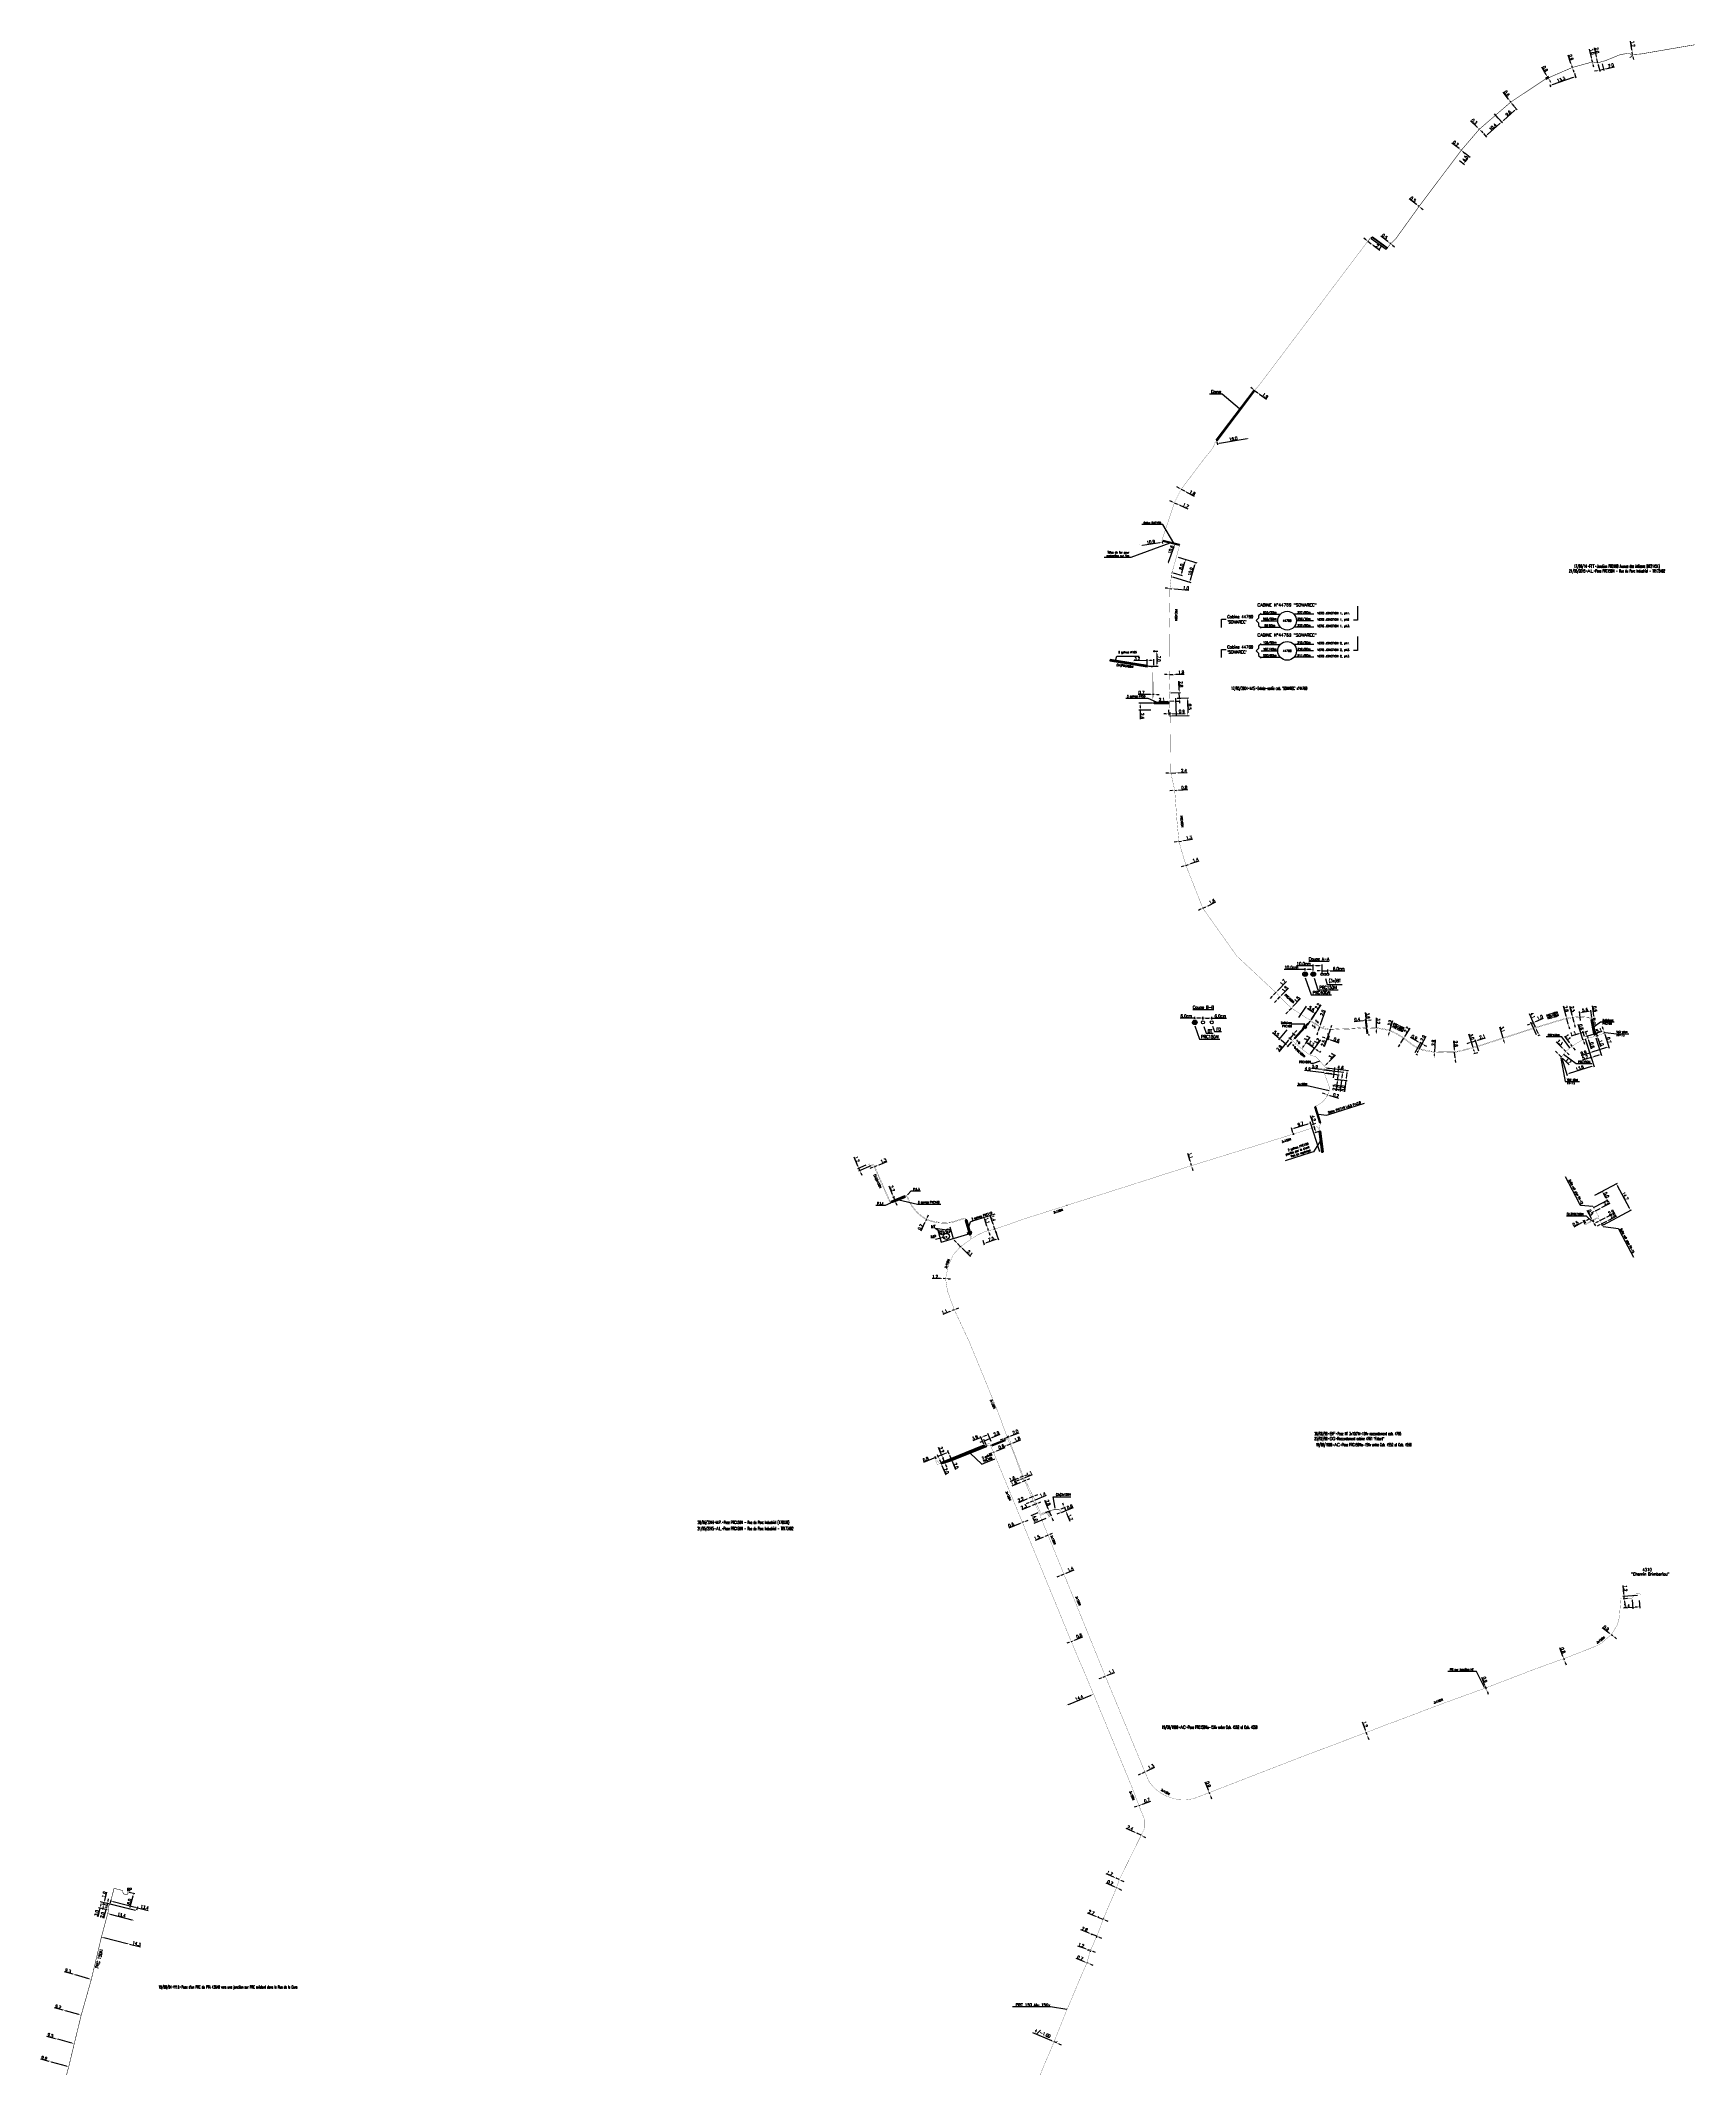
# Model space of a CAD drawing. Header units: millimetres. Extents: x 113190 to 114000, y 149000 to 149995.
import ezdxf
from ezdxf.enums import TextEntityAlignment as Align

# ---------------------------------------------------------------- set-up
doc = ezdxf.new("R2010")
doc.units = ezdxf.units.MM
doc.header["$PDMODE"] = 34
doc.layers.get('0').update_dxf_attribs({"linetype": 'CONTINUOUS'})
doc.layers.get('DEFPOINTS').update_dxf_attribs({"linetype": 'CONTINUOUS'})
for name, color, linetype in [('G_120', 4, 'CONTINUOUS'), ('G_400', 7, 'CONTINUOUS'), ('M_130', 3, 'M_ST_15'), ('M_200', 7, 'CONTINUOUS'), ('M_300', 7, 'CONTINUOUS'), ('M_400', 7, 'CONTINUOUS'), ('M_420', 7, 'CONTINUOUS'), ('M_900', 7, 'CONTINUOUS'), ('M_910', 7, 'CONTINUOUS'), ('W0400', 7, 'CONTINUOUS')]:
    doc.layers.add(name, color=color, linetype=linetype)
doc.styles.get("Standard").update_dxf_attribs({"font": 'romans.shx', "width": 0.85})
doc.linetypes.add('M_ST_15', pattern='A,5,-0.3,["XX",Standard,S=1,R=0,X=0,Y=-0.5],-2.5', length=7.8)
doc.dimstyles.get("Standard").update_dxf_attribs({"dimtxt": 1.5, "dimasz": 1.2, "dimexe": 0.625, "dimexo": 0.625, "dimgap": 0.25, "dimtad": 1, "dimdec": 1, "dimzin": 0, "dimdsep": 46, "dimtxsty": 'Standard', "dimcen": -0.5, "dimadec": 0, "dimazin": 0, "dimtfac": 1, "dimtdec": 1, "dimtmove": 0, "dimatfit": 3, "dimfxl": 0, "dimtolj": 1, "dimtzin": 0, "dimarcsym": 0})

# ---------------------------------------------------------------- blocks, each defined once
blk = doc.blocks.new('GIS_MODF')
at = {"color": 0, "linetype": 'Continuous', "flags": 128}
for points in [[(-2.18, -0.01), (-1.68, -0.01)], [(1.52, -0.01), (2.02, -0.01)]]:
    blk.add_lwpolyline(points, dxfattribs=at)
at = {"color": 0, "linetype": 'Continuous', "width": 0.5}
blk.add_attdef('DATE', text='', height=1.5, dxfattribs=at).set_placement((-2.5, -0.8), align=Align.RIGHT)
at = {"color": 0, "linetype": 'Continuous', "width": 1.771291}
blk.add_attdef('USER', text='', height=1.5, dxfattribs=at).set_placement((-1.51, -0.8), (1.28, -0.8), align=Align.FIT)
at = {"color": 0, "linetype": 'Continuous', "width": 0.5}
blk.add_attdef('DESC', (2.29, -0.8), '', height=1.5, dxfattribs=at)
blk = doc.blocks.new('*D52')
at = {"layer": 'DEFPOINTS', "color": 0, "linetype": 'Continuous', "transparency": 16777216}
for p in [(113686.31, 149016.26), (113686.33, 149016.3), (113687.6, 149015.72)]:
    blk.add_point(p, dxfattribs=at)
at = {"layer": 'M_130', "color": 0, "linetype": 'Continuous', "lineweight": -2, "transparency": 16777216}
for p, q in [((113685.22, 149016.76), (113675.96, 149020.6)), ((113687.61, 149015.76), (113686.33, 149016.3)), ((113686.55, 149016.84), (113686.57, 149016.87)), ((113687.84, 149016.3), (113687.85, 149016.34)), ((113688.72, 149015.3), (113689.83, 149014.84))]:
    blk.add_line(p, q, dxfattribs=at)
at = {"layer": 'M_130', "color": 0, "linetype": 'Continuous', "transparency": 16777216}
for points in [[(113685.29, 149016.94), (113685.14, 149016.57), (113686.33, 149016.3)], [(113688.8, 149015.49), (113688.65, 149015.12), (113687.61, 149015.76)]]:
    blk.add_solid(points, dxfattribs=at)
at = {"layer": 'M_130', "color": 0, "linetype": 'Continuous', "transparency": 16777216, "insert": (113680.57, 149020.19), "char_height": 1.5, "attachment_point": 5, "rotation": 337.46364}
blk.add_mtext('\\A1;+/-1.00', dxfattribs=at)
blk = doc.blocks.new('*D53')
at = {"layer": 'DEFPOINTS', "color": 0, "linetype": 'Continuous', "transparency": 16777216}
for p in [(113705.64, 149186.37), (113705.64, 149186.37), (113692.32, 149180.88)]:
    blk.add_point(p, dxfattribs=at)
at = {"layer": 'M_130', "color": 0, "linetype": 'Continuous', "lineweight": -2, "transparency": 16777216}
blk.add_line((113693.43, 149181.34), (113704.53, 149185.91), dxfattribs=at)
at = {"layer": 'M_130', "color": 0, "linetype": 'Continuous', "transparency": 16777216}
for points in [[(113693.36, 149181.52), (113693.51, 149181.15), (113692.32, 149180.88)], [(113704.45, 149186.1), (113704.6, 149185.73), (113705.64, 149186.37)]]:
    blk.add_solid(points, dxfattribs=at)
at = {"layer": 'M_130', "color": 0, "linetype": 'Continuous', "transparency": 16777216, "insert": (113698.6, 149184.55), "char_height": 1.5, "attachment_point": 5, "rotation": 22.40929}
blk.add_mtext('\\A1;14.4', dxfattribs=at)
blk = doc.blocks.new('*D54')
at = {"layer": 'DEFPOINTS', "color": 0, "linetype": 'Continuous', "transparency": 16777216}
for p in [(113726.75, 149118.3), (113726.75, 149118.3), (113728.92, 149117.27)]:
    blk.add_point(p, dxfattribs=at)
at = {"layer": 'M_130', "color": 0, "linetype": 'Continuous', "lineweight": -2, "transparency": 16777216}
for p, q in [((113725.67, 149118.82), (113721.66, 149120.7)), ((113728.92, 149117.28), (113726.75, 149118.3)), ((113727.02, 149118.86), (113727.02, 149118.87)), ((113729.19, 149117.84), (113729.19, 149117.85)), ((113730.01, 149116.77), (113731.1, 149116.26))]:
    blk.add_line(p, q, dxfattribs=at)
at = {"layer": 'M_130', "color": 0, "linetype": 'Continuous', "transparency": 16777216}
for points in [[(113725.75, 149119), (113725.58, 149118.63), (113726.75, 149118.3)], [(113730.1, 149116.95), (113729.92, 149116.59), (113728.92, 149117.28)]]:
    blk.add_solid(points, dxfattribs=at)
at = {"layer": 'M_130', "color": 0, "linetype": 'Continuous', "transparency": 16777216, "insert": (113723.55, 149120.92), "char_height": 1.5, "attachment_point": 5, "rotation": 334.78771}
blk.add_mtext('\\A1;2.4', dxfattribs=at)
blk = doc.blocks.new('*D55')
at = {"layer": 'DEFPOINTS', "color": 0, "linetype": 'Continuous', "transparency": 16777216}
for p in [(113716.69, 149096.28), (113716.69, 149096.28), (113718.24, 149095.59)]:
    blk.add_point(p, dxfattribs=at)
at = {"layer": 'M_130', "color": 0, "linetype": 'Continuous', "lineweight": -2, "transparency": 16777216}
for p, q in [((113715.59, 149096.76), (113711.75, 149098.45)), ((113718.24, 149095.59), (113716.69, 149096.28)), ((113716.94, 149096.85), (113716.94, 149096.85)), ((113718.49, 149096.16), (113718.49, 149096.16)), ((113719.34, 149095.11), (113720.44, 149094.62))]:
    blk.add_line(p, q, dxfattribs=at)
at = {"layer": 'M_130', "color": 0, "linetype": 'Continuous', "transparency": 16777216}
for points in [[(113715.67, 149096.95), (113715.51, 149096.58), (113716.69, 149096.28)], [(113719.42, 149095.29), (113719.26, 149094.92), (113718.24, 149095.59)]]:
    blk.add_solid(points, dxfattribs=at)
at = {"layer": 'M_130', "color": 0, "linetype": 'Continuous', "transparency": 16777216, "insert": (113713.53, 149098.76), "char_height": 1.5, "attachment_point": 5, "rotation": 336.20307}
blk.add_mtext('\\A1;1.7', dxfattribs=at)
blk = doc.blocks.new('*D56')
at = {"layer": 'DEFPOINTS', "color": 0, "linetype": 'Continuous', "transparency": 16777216}
for p in [(113716.97, 149091.6), (113717.15, 149091.52), (113717.15, 149091.52)]:
    blk.add_point(p, dxfattribs=at)
at = {"layer": 'M_130', "color": 0, "linetype": 'Continuous', "lineweight": -2, "transparency": 16777216}
for p, q in [((113715.87, 149092.1), (113711.89, 149093.9)), ((113717.15, 149091.52), (113716.97, 149091.6)), ((113718.24, 149091.03), (113719.34, 149090.53))]:
    blk.add_line(p, q, dxfattribs=at)
at = {"layer": 'M_130', "color": 0, "linetype": 'Continuous', "transparency": 16777216}
for points in [[(113715.95, 149092.28), (113715.79, 149091.91), (113716.97, 149091.6)], [(113718.32, 149091.21), (113718.16, 149090.84), (113717.15, 149091.52)]]:
    blk.add_solid(points, dxfattribs=at)
at = {"layer": 'M_130', "color": 0, "linetype": 'Continuous', "transparency": 16777216, "insert": (113713.74, 149094.15), "char_height": 1.5, "attachment_point": 5, "rotation": 335.69433}
blk.add_mtext('\\A1;0.2', dxfattribs=at)
blk = doc.blocks.new('*D57')
at = {"layer": 'DEFPOINTS', "color": 0, "linetype": 'Continuous', "transparency": 16777216}
for p in [(113707.82, 149076.94), (113707.9, 149077.15), (113710.28, 149075.95)]:
    blk.add_point(p, dxfattribs=at)
at = {"layer": 'M_130', "color": 0, "linetype": 'Continuous', "lineweight": -2, "transparency": 16777216}
for p, q in [((113706.79, 149077.6), (113702.73, 149079.22)), ((113710.36, 149076.17), (113707.9, 149077.15)), ((113708.05, 149077.52), (113708.13, 149077.73)), ((113710.51, 149076.53), (113710.6, 149076.75)), ((113711.48, 149075.72), (113712.59, 149075.27))]:
    blk.add_line(p, q, dxfattribs=at)
at = {"layer": 'M_130', "color": 0, "linetype": 'Continuous', "transparency": 16777216}
for points in [[(113706.86, 149077.78), (113706.71, 149077.41), (113707.9, 149077.15)], [(113711.55, 149075.91), (113711.4, 149075.54), (113710.36, 149076.17)]]:
    blk.add_solid(points, dxfattribs=at)
at = {"layer": 'M_130', "color": 0, "linetype": 'Continuous', "transparency": 16777216, "insert": (113704.57, 149079.56), "char_height": 1.5, "attachment_point": 5, "rotation": 338.19149}
blk.add_mtext('\\A1;2.7', dxfattribs=at)
blk = doc.blocks.new('*D58')
at = {"layer": 'DEFPOINTS', "color": 0, "linetype": 'Continuous', "transparency": 16777216}
for p in [(113704.62, 149068.95), (113704.82, 149069.44), (113707.42, 149068.4)]:
    blk.add_point(p, dxfattribs=at)
at = {"layer": 'M_130', "color": 0, "linetype": 'Continuous', "lineweight": -2, "transparency": 16777216}
for p, q in [((113703.51, 149069.39), (113699.45, 149071.02)), ((113704.58, 149068.86), (113704.39, 149068.37)), ((113707.22, 149067.91), (113704.62, 149068.95)), ((113707.18, 149067.82), (113706.99, 149067.33)), ((113708.33, 149067.46), (113709.45, 149067.01))]:
    blk.add_line(p, q, dxfattribs=at)
at = {"layer": 'M_130', "color": 0, "linetype": 'Continuous', "transparency": 16777216}
for points in [[(113703.58, 149069.58), (113703.43, 149069.21), (113704.62, 149068.95)], [(113708.41, 149067.65), (113708.26, 149067.27), (113707.22, 149067.91)]]:
    blk.add_solid(points, dxfattribs=at)
at = {"layer": 'M_130', "color": 0, "linetype": 'Continuous', "transparency": 16777216, "insert": (113701.29, 149071.35), "char_height": 1.5, "attachment_point": 5, "rotation": 338.19149}
blk.add_mtext('\\A1;2.8', dxfattribs=at)
blk = doc.blocks.new('*D59')
at = {"layer": 'DEFPOINTS', "color": 0, "linetype": 'Continuous', "transparency": 16777216}
for p in [(113703, 149061.33), (113703.07, 149061.53), (113704.2, 149061.14)]:
    blk.add_point(p, dxfattribs=at)
at = {"layer": 'M_130', "color": 0, "linetype": 'Continuous', "lineweight": -2, "transparency": 16777216}
for p, q in [((113701.87, 149061.73), (113697.91, 149063.11)), ((113702.86, 149060.94), (113702.79, 149060.74)), ((113704.13, 149060.94), (113703, 149061.33)), ((113704, 149060.55), (113703.93, 149060.35)), ((113705.26, 149060.54), (113706.4, 149060.14))]:
    blk.add_line(p, q, dxfattribs=at)
at = {"layer": 'M_130', "color": 0, "linetype": 'Continuous', "transparency": 16777216}
for points in [[(113701.93, 149061.92), (113701.8, 149061.54), (113703, 149061.33)], [(113705.33, 149060.73), (113705.2, 149060.35), (113704.13, 149060.94)]]:
    blk.add_solid(points, dxfattribs=at)
at = {"layer": 'M_130', "color": 0, "linetype": 'Continuous', "transparency": 16777216, "insert": (113699.65, 149063.56), "char_height": 1.5, "attachment_point": 5, "rotation": 340.71501}
blk.add_mtext('\\A1;1.2', dxfattribs=at)
blk = doc.blocks.new('*D60')
at = {"layer": 'DEFPOINTS', "color": 0, "linetype": 'Continuous', "transparency": 16777216}
for p in [(113702.36, 149054.93), (113703.02, 149054.67), (113703.02, 149054.67)]:
    blk.add_point(p, dxfattribs=at)
at = {"layer": 'M_130', "color": 0, "linetype": 'Continuous', "lineweight": -2, "transparency": 16777216}
for p, q in [((113701.25, 149055.37), (113697.17, 149056.96)), ((113703.02, 149054.67), (113702.36, 149054.93)), ((113704.13, 149054.24), (113705.25, 149053.8))]:
    blk.add_line(p, q, dxfattribs=at)
at = {"layer": 'M_130', "color": 0, "linetype": 'Continuous', "transparency": 16777216}
for points in [[(113701.32, 149055.55), (113701.17, 149055.18), (113702.36, 149054.93)], [(113704.21, 149054.42), (113704.06, 149054.05), (113703.02, 149054.67)]]:
    blk.add_solid(points, dxfattribs=at)
at = {"layer": 'M_130', "color": 0, "linetype": 'Continuous', "transparency": 16777216, "insert": (113699.02, 149057.31), "char_height": 1.5, "attachment_point": 5, "rotation": 338.66965}
blk.add_mtext('\\A1;0.7', dxfattribs=at)
blk = doc.blocks.new('*D61')
at = {"layer": 'DEFPOINTS', "color": 0, "linetype": 'Continuous', "transparency": 16777216}
for p in [(113628.89, 149300.68), (113634.61, 149304.66), (113635.19, 149303.26)]:
    blk.add_point(p, dxfattribs=at)
at = {"layer": 'M_130', "color": 0, "linetype": 'Continuous', "lineweight": -2, "transparency": 16777216}
for p, q in [((113628.32, 149302.09), (113622.44, 149299.68)), ((113628.65, 149301.26), (113628.08, 149302.66)), ((113633.5, 149304.21), (113629.43, 149302.54)), ((113634.95, 149303.84), (113634.37, 149305.24))]:
    blk.add_line(p, q, dxfattribs=at)
at = {"layer": 'M_130', "color": 0, "linetype": 'Continuous', "transparency": 16777216}
for points in [[(113629.35, 149302.73), (113629.5, 149302.36), (113628.32, 149302.09)], [(113633.43, 149304.39), (113633.58, 149304.02), (113634.61, 149304.66)]]:
    blk.add_solid(points, dxfattribs=at)
at = {"layer": 'M_130', "color": 0, "linetype": 'Continuous', "transparency": 16777216, "insert": (113623.5, 149301.2), "char_height": 1.5, "attachment_point": 5, "rotation": 22.25262}
blk.add_mtext('\\A1;6.8', dxfattribs=at)
blk = doc.blocks.new('*D3')
at = {"layer": 'DEFPOINTS', "color": 0, "linetype": 'Continuous', "transparency": 16777216}
for p in [(113745.55, 149749.03), (113745.55, 149749.03), (113741.98, 149739.09)]:
    blk.add_point(p, dxfattribs=at)
at = {"layer": 'M_130', "color": 0, "linetype": 'Continuous', "lineweight": -2, "transparency": 16777216}
blk.add_line((113742.38, 149740.22), (113745.15, 149747.9), dxfattribs=at)
at = {"layer": 'M_130', "color": 0, "linetype": 'Continuous', "transparency": 16777216}
for points in [[(113744.96, 149747.97), (113745.34, 149747.83), (113745.55, 149749.03)], [(113742.2, 149740.29), (113742.57, 149740.15), (113741.98, 149739.09)]]:
    blk.add_solid(points, dxfattribs=at)
at = {"layer": 'M_130', "color": 0, "linetype": 'Continuous', "transparency": 16777216, "insert": (113743.52, 149746.33), "char_height": 1.5, "attachment_point": 5, "rotation": 70.21048}
blk.add_mtext('\\A1;10.6', dxfattribs=at)
blk = doc.blocks.new('*D4')
at = {"layer": 'DEFPOINTS', "color": 0, "linetype": 'Continuous', "transparency": 16777216}
for p in [(113653.85, 149414.2), (113654.21, 149413.12), (113654.21, 149413.12)]:
    blk.add_point(p, dxfattribs=at)
at = {"layer": 'M_130', "color": 0, "linetype": 'Continuous', "lineweight": -2, "transparency": 16777216}
for p, q in [((113653.48, 149415.34), (113652.3, 149418.98)), ((113654.21, 149413.12), (113653.85, 149414.2)), ((113654.58, 149411.98), (113654.95, 149410.84))]:
    blk.add_line(p, q, dxfattribs=at)
at = {"layer": 'M_130', "color": 0, "linetype": 'Continuous', "transparency": 16777216}
for points in [[(113653.67, 149415.4), (113653.29, 149415.28), (113653.85, 149414.2)], [(113654.77, 149412.04), (113654.39, 149411.91), (113654.21, 149413.12)]]:
    blk.add_solid(points, dxfattribs=at)
at = {"layer": 'M_130', "color": 0, "linetype": 'Continuous', "transparency": 16777216, "insert": (113653.65, 149418.04), "char_height": 1.5, "attachment_point": 5, "rotation": 288.07781}
blk.add_mtext('\\A1;1.1', dxfattribs=at)
blk = doc.blocks.new('*D5')
at = {"layer": 'DEFPOINTS', "color": 0, "linetype": 'Continuous', "transparency": 16777216}
for p in [(113657.35, 149413.83), (113651.18, 149409.07), (113651.97, 149406.77)]:
    blk.add_point(p, dxfattribs=at)
at = {"layer": 'M_300', "color": 0, "linetype": 'Continuous', "lineweight": -2, "transparency": 16777216}
for p, q in [((113657.56, 149413.24), (113659.16, 149408.58)), ((113651.38, 149408.48), (113652.17, 149406.18)), ((113657.82, 149408.78), (113653.1, 149407.16))]:
    blk.add_line(p, q, dxfattribs=at)
at = {"layer": 'M_300', "color": 0, "linetype": 'Continuous', "transparency": 16777216}
for points in [[(113653.04, 149407.35), (113653.17, 149406.97), (113651.97, 149406.77)], [(113657.76, 149408.97), (113657.89, 149408.59), (113658.96, 149409.17)]]:
    blk.add_solid(points, dxfattribs=at)
at = {"layer": 'M_300', "color": 0, "linetype": 'Continuous', "transparency": 16777216, "insert": (113655.51, 149409.04), "char_height": 1.5, "attachment_point": 5, "rotation": 19.00328}
blk.add_mtext('\\A1;7.5', dxfattribs=at)
blk = doc.blocks.new('*D6')
at = {"layer": 'DEFPOINTS', "color": 0, "linetype": 'Continuous', "transparency": 16777216}
for p in [(113803.41, 149460.38), (113811.86, 149465.82), (113816.57, 149451.07)]:
    blk.add_point(p, dxfattribs=at)
at = {"layer": 'M_300', "color": 0, "linetype": 'Continuous', "lineweight": -2, "transparency": 16777216}
for p, q in [((113803.22, 149460.98), (113802.43, 149463.46)), ((113803.76, 149463.23), (113810.72, 149465.45)), ((113816.38, 149451.67), (113811.67, 149466.41))]:
    blk.add_line(p, q, dxfattribs=at)
at = {"layer": 'M_300', "color": 0, "linetype": 'Continuous', "transparency": 16777216}
for points in [[(113803.7, 149463.42), (113803.82, 149463.04), (113802.62, 149462.87)], [(113810.66, 149465.64), (113810.78, 149465.26), (113811.86, 149465.82)]]:
    blk.add_solid(points, dxfattribs=at)
at = {"layer": 'M_300', "color": 0, "linetype": 'Continuous', "transparency": 16777216, "insert": (113806.94, 149465.3), "char_height": 1.5, "attachment_point": 5, "rotation": 17.7132}
blk.add_mtext('\\A1;9.7', dxfattribs=at)
blk = doc.blocks.new('M_300_03')
at = {"color": 0, "linetype": 'Continuous'}
blk.add_solid([(-1, 0.375), (-1, -0.375), (1, 0.375), (1, -0.375)], dxfattribs=at)
at = {"color": 0, "linetype": 'Continuous', "width": 0.75, "flags": 3}
for tag, p in [('DEF_COUP', (0, -7.5)), ('DEF_TYPE', (0, -10)), ('DEF_LEG', (0, -5))]:
    blk.add_attdef(tag, text='', height=1.2, dxfattribs=at).set_placement(p, align=Align.MIDDLE)
blk = doc.blocks.new('M_300_04')
at = {"color": 0, "linetype": 'Continuous'}
blk.add_line((0, 1.125), (0, -0.375), dxfattribs=at)
blk.add_solid([(-1, 0.75), (-1, 0), (1, 0.75), (1, 0)], dxfattribs=at)
at = {"color": 0, "linetype": 'Continuous', "width": 0.75, "flags": 3}
for tag, p in [('DEF_COUP', (0, -7.125)), ('DEF_TYPE', (0, -9.625)), ('DEF_LEG', (0, -4.625))]:
    blk.add_attdef(tag, text='', height=1.2, dxfattribs=at).set_placement(p, align=Align.MIDDLE)
blk = doc.blocks.new('*D7')
at = {"layer": 'DEFPOINTS', "color": 0, "linetype": 'Continuous', "transparency": 16777216}
for p in [(113731.92, 149692.01), (113731.95, 149689.24), (113735.18, 149689.12)]:
    blk.add_point(p, dxfattribs=at)
at = {"layer": 'M_400', "color": 0, "linetype": 'Continuous', "lineweight": -2, "transparency": 16777216}
for p, q in [((113731.92, 149692.01), (113725.42, 149691.93)), ((113731.95, 149689.87), (113731.91, 149692.63)), ((113733.95, 149692.03), (113733.12, 149692.02)), ((113735.18, 149689.75), (113735.14, 149692.67))]:
    blk.add_line(p, q, dxfattribs=at)
at = {"layer": 'M_400', "color": 0, "linetype": 'Continuous', "transparency": 16777216}
for points in [[(113733.12, 149692.22), (113733.12, 149691.82), (113731.92, 149692.01)], [(113733.95, 149692.23), (113733.95, 149691.83), (113735.15, 149692.05)]]:
    blk.add_solid(points, dxfattribs=at)
at = {"layer": 'M_400', "color": 0, "linetype": 'Continuous', "transparency": 16777216, "insert": (113726.99, 149692.95), "char_height": 1.5, "attachment_point": 5, "rotation": 0.65917}
blk.add_mtext('\\A1;3.2', dxfattribs=at)
blk = doc.blocks.new('*D8')
at = {"layer": 'DEFPOINTS', "color": 0, "linetype": 'Continuous', "transparency": 16777216}
for p in [(113731.95, 149689.24), (113735.27, 149696.55), (113736.63, 149689.29)]:
    blk.add_point(p, dxfattribs=at)
at = {"layer": 'M_400', "color": 0, "linetype": 'Continuous', "lineweight": -2, "transparency": 16777216}
for p, q in [((113732.58, 149689.25), (113737.26, 149689.3)), ((113735.9, 149696.56), (113737.17, 149696.57)), ((113736.56, 149695.36), (113736.62, 149690.49))]:
    blk.add_line(p, q, dxfattribs=at)
at = {"layer": 'M_400', "color": 0, "linetype": 'Continuous', "transparency": 16777216}
for points in [[(113736.76, 149695.37), (113736.36, 149695.36), (113736.55, 149696.56)], [(113736.82, 149690.5), (113736.42, 149690.49), (113736.63, 149689.29)]]:
    blk.add_solid(points, dxfattribs=at)
at = {"layer": 'M_400', "color": 0, "linetype": 'Continuous', "transparency": 16777216, "insert": (113737.59, 149692.94), "char_height": 1.5, "attachment_point": 5, "rotation": 270.65917}
blk.add_mtext('\\A1;7.0', dxfattribs=at)
blk = doc.blocks.new('*D9')
at = {"layer": 'DEFPOINTS', "color": 0, "linetype": 'Continuous', "transparency": 16777216}
for p in [(113742.37, 149668.48), (113743.12, 149665.97), (113743.14, 149664.95)]:
    blk.add_point(p, dxfattribs=at)
at = {"layer": 'M_400', "color": 0, "linetype": 'Continuous', "lineweight": -2, "transparency": 16777216}
for p, q in [((113741.24, 149665.91), (113740.04, 149665.88)), ((113742.39, 149667.86), (113742.46, 149665.32)), ((113742.44, 149665.95), (113743.12, 149665.97)), ((113743.13, 149665.57), (113743.1, 149666.59)), ((113744.32, 149666), (113750.4, 149666.17))]:
    blk.add_line(p, q, dxfattribs=at)
at = {"layer": 'M_400', "color": 0, "linetype": 'Continuous', "transparency": 16777216}
for points in [[(113741.24, 149666.11), (113741.25, 149665.71), (113742.44, 149665.95)], [(113744.31, 149666.2), (113744.32, 149665.8), (113743.12, 149665.97)]]:
    blk.add_solid(points, dxfattribs=at)
at = {"layer": 'M_400', "color": 0, "linetype": 'Continuous', "transparency": 16777216, "insert": (113748.82, 149667.12), "char_height": 1.5, "attachment_point": 5, "rotation": 1.58485}
blk.add_mtext('\\A1;0.9', dxfattribs=at)
blk = doc.blocks.new('*D10')
at = {"layer": 'DEFPOINTS', "color": 0, "linetype": 'Continuous', "transparency": 16777216}
for p in [(113194.56, 149006.61), (113204.12, 149004.05), (113204.12, 149004.05)]:
    blk.add_point(p, dxfattribs=at)
at = {"layer": 'M_130', "color": 0, "linetype": 'Continuous', "lineweight": -2, "transparency": 16777216}
for p, q in [((113194.56, 149006.61), (113190.39, 149007.72)), ((113194.72, 149007.21), (113194.72, 149007.21)), ((113202.96, 149004.36), (113195.72, 149006.3)), ((113204.28, 149004.66), (113204.28, 149004.66))]:
    blk.add_line(p, q, dxfattribs=at)
at = {"layer": 'M_130', "color": 0, "linetype": 'Continuous', "transparency": 16777216}
for points in [[(113195.77, 149006.49), (113195.67, 149006.1), (113194.56, 149006.61)], [(113203.02, 149004.56), (113202.91, 149004.17), (113204.12, 149004.05)]]:
    blk.add_solid(points, dxfattribs=at)
at = {"layer": 'M_130', "color": 0, "linetype": 'Continuous', "transparency": 16777216, "insert": (113192.15, 149008.28), "char_height": 1.5, "attachment_point": 5, "rotation": 345.06843}
blk.add_mtext('\\A1;9.9', dxfattribs=at)
blk = doc.blocks.new('*D11')
at = {"layer": 'DEFPOINTS', "color": 0, "linetype": 'Continuous', "transparency": 16777216}
for p in [(113197.64, 149017.79), (113206.82, 149015.34), (113206.82, 149015.34)]:
    blk.add_point(p, dxfattribs=at)
at = {"layer": 'M_130', "color": 0, "linetype": 'Continuous', "lineweight": -2, "transparency": 16777216}
for p, q in [((113197.64, 149017.79), (113193.42, 149018.92)), ((113197.48, 149017.19), (113197.48, 149017.19)), ((113205.66, 149015.65), (113198.8, 149017.48)), ((113206.66, 149014.74), (113206.66, 149014.74))]:
    blk.add_line(p, q, dxfattribs=at)
at = {"layer": 'M_130', "color": 0, "linetype": 'Continuous', "transparency": 16777216}
for points in [[(113198.85, 149017.67), (113198.75, 149017.29), (113197.64, 149017.79)], [(113205.71, 149015.84), (113205.61, 149015.46), (113206.82, 149015.34)]]:
    blk.add_solid(points, dxfattribs=at)
at = {"layer": 'M_130', "color": 0, "linetype": 'Continuous', "transparency": 16777216, "insert": (113195.21, 149019.47), "char_height": 1.5, "attachment_point": 5, "rotation": 345.06843}
blk.add_mtext('\\A1;9.5', dxfattribs=at)
blk = doc.blocks.new('*D12')
at = {"layer": 'DEFPOINTS', "color": 0, "linetype": 'Continuous', "transparency": 16777216}
for p in [(113201.35, 149031.69), (113210.21, 149029.23), (113210.21, 149029.23)]:
    blk.add_point(p, dxfattribs=at)
at = {"layer": 'M_130', "color": 0, "linetype": 'Continuous', "lineweight": -2, "transparency": 16777216}
for p, q in [((113201.35, 149031.69), (113197.13, 149032.85)), ((113201.51, 149032.29), (113201.51, 149032.29)), ((113209.06, 149029.55), (113202.5, 149031.37)), ((113210.38, 149029.84), (113210.38, 149029.84))]:
    blk.add_line(p, q, dxfattribs=at)
at = {"layer": 'M_130', "color": 0, "linetype": 'Continuous', "transparency": 16777216}
for points in [[(113202.56, 149031.56), (113202.45, 149031.17), (113201.35, 149031.69)], [(113209.11, 149029.75), (113209, 149029.36), (113210.21, 149029.23)]]:
    blk.add_solid(points, dxfattribs=at)
at = {"layer": 'M_130', "color": 0, "linetype": 'Continuous', "transparency": 16777216, "insert": (113198.93, 149033.39), "char_height": 1.5, "attachment_point": 5, "rotation": 344.53921}
blk.add_mtext('\\A1;9.2', dxfattribs=at)
blk = doc.blocks.new('*D13')
at = {"layer": 'DEFPOINTS', "color": 0, "linetype": 'Continuous', "transparency": 16777216}
for p in [(113206.21, 149049.28), (113215.17, 149046.8), (113215.17, 149046.8)]:
    blk.add_point(p, dxfattribs=at)
at = {"layer": 'M_130', "color": 0, "linetype": 'Continuous', "lineweight": -2, "transparency": 16777216}
for p, q in [((113206.21, 149049.28), (113202, 149050.45)), ((113214.02, 149047.12), (113207.37, 149048.96))]:
    blk.add_line(p, q, dxfattribs=at)
at = {"layer": 'M_130', "color": 0, "linetype": 'Continuous', "transparency": 16777216}
for points in [[(113207.42, 149049.15), (113207.31, 149048.77), (113206.21, 149049.28)], [(113214.07, 149047.31), (113213.97, 149046.93), (113215.17, 149046.8)]]:
    blk.add_solid(points, dxfattribs=at)
at = {"layer": 'M_130', "color": 0, "linetype": 'Continuous', "transparency": 16777216, "insert": (113203.79, 149050.99), "char_height": 1.5, "attachment_point": 5, "rotation": 344.53921}
blk.add_mtext('\\A1;9.3', dxfattribs=at)
blk = doc.blocks.new('*D14')
at = {"layer": 'DEFPOINTS', "color": 0, "linetype": 'Continuous', "transparency": 16777216}
for p in [(113220.12, 149067.52), (113233.93, 149064.04), (113233.93, 149064.04)]:
    blk.add_point(p, dxfattribs=at)
at = {"layer": 'M_130', "color": 0, "linetype": 'Continuous', "lineweight": -2, "transparency": 16777216}
for p, q in [((113221.28, 149067.23), (113232.77, 149064.34)), ((113233.93, 149064.04), (113239.17, 149062.72))]:
    blk.add_line(p, q, dxfattribs=at)
at = {"layer": 'M_130', "color": 0, "linetype": 'Continuous', "transparency": 16777216}
for points in [[(113221.33, 149067.43), (113221.23, 149067.04), (113220.12, 149067.52)], [(113232.82, 149064.53), (113232.72, 149064.14), (113233.93, 149064.04)]]:
    blk.add_solid(points, dxfattribs=at)
at = {"layer": 'M_130', "color": 0, "linetype": 'Continuous', "transparency": 16777216, "insert": (113237.38, 149064.21), "char_height": 1.5, "attachment_point": 5, "rotation": 345.85517}
blk.add_mtext('\\A1;14.3', dxfattribs=at)
blk = doc.blocks.new('*D15')
at = {"layer": 'DEFPOINTS', "color": 0, "linetype": 'Continuous', "transparency": 16777216}
for p in [(113223.18, 149078.97), (113236.17, 149075.7), (113236.17, 149075.7)]:
    blk.add_point(p, dxfattribs=at)
at = {"layer": 'M_130', "color": 0, "linetype": 'Continuous', "lineweight": -2, "transparency": 16777216}
blk.add_line((113224.34, 149078.68), (113235.01, 149075.99), dxfattribs=at)
at = {"layer": 'M_130', "color": 0, "linetype": 'Continuous', "transparency": 16777216}
for points in [[(113224.39, 149078.87), (113224.29, 149078.48), (113223.18, 149078.97)], [(113235.06, 149076.18), (113234.96, 149075.79), (113236.17, 149075.7)]]:
    blk.add_solid(points, dxfattribs=at)
at = {"layer": 'M_130', "color": 0, "linetype": 'Continuous', "transparency": 16777216, "insert": (113229.92, 149078.3), "char_height": 1.5, "attachment_point": 5, "rotation": 345.85517}
blk.add_mtext('\\A1;13.4', dxfattribs=at)
blk = doc.blocks.new('*D16')
at = {"layer": 'DEFPOINTS', "color": 0, "linetype": 'Continuous', "transparency": 16777216}
for p in [(113224.34, 149083.58), (113237.74, 149081.89), (113237.34, 149080.31)]:
    blk.add_point(p, dxfattribs=at)
at = {"layer": 'M_130', "color": 0, "linetype": 'Continuous', "lineweight": -2, "transparency": 16777216}
for p, q in [((113224.49, 149084.19), (113224.89, 149085.77)), ((113225.91, 149084.87), (113236.57, 149082.19)), ((113237.49, 149080.91), (113237.89, 149082.5)), ((113237.74, 149081.89), (113243.03, 149080.56))]:
    blk.add_line(p, q, dxfattribs=at)
at = {"layer": 'M_130', "color": 0, "linetype": 'Continuous', "transparency": 16777216}
for points in [[(113225.95, 149085.07), (113225.86, 149084.68), (113224.74, 149085.17)], [(113236.62, 149082.38), (113236.52, 149081.99), (113237.74, 149081.89)]]:
    blk.add_solid(points, dxfattribs=at)
at = {"layer": 'M_130', "color": 0, "linetype": 'Continuous', "transparency": 16777216, "insert": (113241.21, 149082.05), "char_height": 1.5, "attachment_point": 5, "rotation": 345.85517}
blk.add_mtext('\\A1;13.4', dxfattribs=at)
blk = doc.blocks.new('*D17')
at = {"layer": 'DEFPOINTS', "color": 0, "linetype": 'Continuous', "transparency": 16777216}
for p in [(113220.11, 149084.65), (113223.6, 149080.63), (113237.34, 149080.31)]:
    blk.add_point(p, dxfattribs=at)
at = {"layer": 'M_130', "color": 0, "linetype": 'Continuous', "lineweight": -2, "transparency": 16777216}
for p, q in [((113219.36, 149081.69), (113218.3, 149077.45)), ((113222.99, 149080.78), (113218.76, 149081.84)), ((113236.73, 149080.46), (113219.5, 149084.8)), ((113219.82, 149083.48), (113219.66, 149082.86))]:
    blk.add_line(p, q, dxfattribs=at)
at = {"layer": 'M_130', "color": 0, "linetype": 'Continuous', "transparency": 16777216}
for points in [[(113219.46, 149082.9), (113219.85, 149082.81), (113219.36, 149081.69)], [(113219.62, 149083.53), (113220.01, 149083.43), (113220.11, 149084.65)]]:
    blk.add_solid(points, dxfattribs=at)
at = {"layer": 'M_130', "color": 0, "linetype": 'Continuous', "transparency": 16777216, "insert": (113217.71, 149079.23), "char_height": 1.5, "attachment_point": 5, "rotation": 75.85517}
blk.add_mtext('\\A1;3.0', dxfattribs=at)
blk = doc.blocks.new('*D18')
at = {"layer": 'DEFPOINTS', "color": 0, "linetype": 'Continuous', "transparency": 16777216}
for p in [(113223.05, 149083.91), (113223.36, 149081.72), (113237.34, 149080.31)]:
    blk.add_point(p, dxfattribs=at)
at = {"layer": 'M_130', "color": 0, "linetype": 'Continuous', "lineweight": -2, "transparency": 16777216}
for p, q in [((113222.75, 149081.87), (113221.94, 149082.07)), ((113236.73, 149080.46), (113222.44, 149084.06)), ((113223.05, 149083.91), (113222.55, 149081.92)), ((113223.34, 149085.07), (113223.63, 149086.23)), ((113222.25, 149080.76), (113221.19, 149076.52))]:
    blk.add_line(p, q, dxfattribs=at)
at = {"layer": 'M_130', "color": 0, "linetype": 'Continuous', "transparency": 16777216}
for points in [[(113222.06, 149080.81), (113222.45, 149080.71), (113222.55, 149081.92)], [(113223.15, 149085.12), (113223.54, 149085.02), (113223.05, 149083.91)]]:
    blk.add_solid(points, dxfattribs=at)
at = {"layer": 'M_130', "color": 0, "linetype": 'Continuous', "transparency": 16777216, "insert": (113220.6, 149078.3), "char_height": 1.5, "attachment_point": 5, "rotation": 75.85517}
blk.add_mtext('\\A1;2.0', dxfattribs=at)
blk = doc.blocks.new('*D19')
at = {"layer": 'DEFPOINTS', "color": 0, "linetype": 'Continuous', "transparency": 16777216}
for p in [(113221.21, 149083.39), (113223.62, 149082.78), (113237.34, 149080.31)]:
    blk.add_point(p, dxfattribs=at)
at = {"layer": 'M_130', "color": 0, "linetype": 'Continuous', "lineweight": -2, "transparency": 16777216}
for p, q in [((113223.02, 149082.93), (113220.6, 149083.54)), ((113220.92, 149082.22), (113220.62, 149081.06)), ((113236.73, 149080.46), (113220.84, 149084.46)), ((113221.21, 149083.39), (113221.44, 149084.31)), ((113221.73, 149085.47), (113222.76, 149089.54))]:
    blk.add_line(p, q, dxfattribs=at)
at = {"layer": 'M_130', "color": 0, "linetype": 'Continuous', "transparency": 16777216}
for points in [[(113220.72, 149082.27), (113221.11, 149082.17), (113221.21, 149083.39)], [(113221.54, 149085.52), (113221.93, 149085.43), (113221.44, 149084.31)]]:
    blk.add_solid(points, dxfattribs=at)
at = {"layer": 'M_130', "color": 0, "linetype": 'Continuous', "transparency": 16777216, "insert": (113221.42, 149088.33), "char_height": 1.5, "attachment_point": 5, "rotation": 75.85517}
blk.add_mtext('\\A1;1.0', dxfattribs=at)
blk = doc.blocks.new('*D20')
at = {"layer": 'DEFPOINTS', "color": 0, "linetype": 'Continuous', "transparency": 16777216}
for p in [(113233.05, 149089.64), (113235.87, 149088.93), (113237.34, 149080.31)]:
    blk.add_point(p, dxfattribs=at)
at = {"layer": 'M_130', "color": 0, "linetype": 'Continuous', "lineweight": -2, "transparency": 16777216}
for p, q in [((113233.65, 149089.48), (113236.47, 149088.77)), ((113234.21, 149082.33), (113235.58, 149087.76)), ((113236.73, 149080.46), (113233.31, 149081.32))]:
    blk.add_line(p, q, dxfattribs=at)
at = {"layer": 'M_130', "color": 0, "linetype": 'Continuous', "transparency": 16777216}
for points in [[(113234.01, 149082.38), (113234.4, 149082.28), (113233.91, 149081.17)], [(113235.38, 149087.81), (113235.77, 149087.71), (113235.87, 149088.93)]]:
    blk.add_solid(points, dxfattribs=at)
at = {"layer": 'M_130', "color": 0, "linetype": 'Continuous', "transparency": 16777216, "insert": (113233.8, 149084.8), "char_height": 1.5, "attachment_point": 5, "rotation": 75.85517}
blk.add_mtext('\\A1;8.0', dxfattribs=at)
blk = doc.blocks.new('*D21')
at = {"layer": 'DEFPOINTS', "color": 0, "linetype": 'Continuous', "transparency": 16777216}
for p in [(113739.1, 149750.78), (113728.39, 149748.18), (113728.39, 149748.17)]:
    blk.add_point(p, dxfattribs=at)
at = {"layer": 'M_130', "color": 0, "linetype": 'Continuous', "lineweight": -2, "transparency": 16777216}
for p, q in [((113728.3, 149748.79), (113728.29, 149748.79)), ((113738.05, 149749.66), (113729.58, 149748.36)), ((113739.19, 149750.16), (113739.34, 149749.22))]:
    blk.add_line(p, q, dxfattribs=at)
at = {"layer": 'M_130', "color": 0, "linetype": 'Continuous', "transparency": 16777216}
for points in [[(113729.54, 149748.56), (113729.61, 149748.16), (113728.39, 149748.18)], [(113738.02, 149749.86), (113738.08, 149749.46), (113739.24, 149749.84)]]:
    blk.add_solid(points, dxfattribs=at)
at = {"layer": 'M_130', "color": 0, "linetype": 'Continuous', "transparency": 16777216, "insert": (113733.68, 149750), "char_height": 1.5, "attachment_point": 5, "rotation": 8.71987}
blk.add_mtext('\\A1;10.9', dxfattribs=at)
blk = doc.blocks.new('*D22')
at = {"layer": 'DEFPOINTS', "color": 0, "linetype": 'Continuous', "transparency": 16777216}
for p in [(113745.16, 149769.2), (113746.71, 149768.5), (113746.71, 149768.5)]:
    blk.add_point(p, dxfattribs=at)
at = {"layer": 'M_130', "color": 0, "linetype": 'Continuous', "lineweight": -2, "transparency": 16777216}
for p, q in [((113744.06, 149769.69), (113742.96, 149770.17)), ((113745.16, 149769.2), (113746.71, 149768.5)), ((113747.8, 149768.02), (113751.72, 149766.27))]:
    blk.add_line(p, q, dxfattribs=at)
at = {"layer": 'M_130', "color": 0, "linetype": 'Continuous', "transparency": 16777216}
for points in [[(113744.14, 149769.87), (113743.98, 149769.5), (113745.16, 149769.2)], [(113747.89, 149768.2), (113747.72, 149767.83), (113746.71, 149768.5)]]:
    blk.add_solid(points, dxfattribs=at)
at = {"layer": 'M_130', "color": 0, "linetype": 'Continuous', "transparency": 16777216, "insert": (113750.76, 149767.79), "char_height": 1.5, "attachment_point": 5, "rotation": 335.96582}
blk.add_mtext('\\A1;1.7', dxfattribs=at)
blk = doc.blocks.new('*D23')
at = {"layer": 'DEFPOINTS', "color": 0, "linetype": 'Continuous', "transparency": 16777216}
for p in [(113748.53, 149775.85), (113750.12, 149775.01), (113750.12, 149775.01)]:
    blk.add_point(p, dxfattribs=at)
at = {"layer": 'M_130', "color": 0, "linetype": 'Continuous', "lineweight": -2, "transparency": 16777216}
for p, q in [((113747.47, 149776.41), (113746.41, 149776.97)), ((113748.53, 149775.85), (113750.12, 149775.01)), ((113751.19, 149774.45), (113754.89, 149772.5))]:
    blk.add_line(p, q, dxfattribs=at)
at = {"layer": 'M_130', "color": 0, "linetype": 'Continuous', "transparency": 16777216}
for points in [[(113747.56, 149776.59), (113747.38, 149776.24), (113748.53, 149775.85)], [(113751.28, 149774.63), (113751.09, 149774.28), (113750.12, 149775.01)]]:
    blk.add_solid(points, dxfattribs=at)
at = {"layer": 'M_130', "color": 0, "linetype": 'Continuous', "transparency": 16777216, "insert": (113754.04, 149774.08), "char_height": 1.5, "attachment_point": 5, "rotation": 332.17391}
blk.add_mtext('\\A1;1.8', dxfattribs=at)
blk = doc.blocks.new('*D24')
at = {"layer": 'DEFPOINTS', "color": 0, "linetype": 'Continuous', "transparency": 16777216}
for p in [(113784.45, 149824.22), (113785.96, 149823.07), (113785.96, 149823.07)]:
    blk.add_point(p, dxfattribs=at)
at = {"layer": 'M_130', "color": 0, "linetype": 'Continuous', "lineweight": -2, "transparency": 16777216}
for p, q in [((113783.49, 149824.95), (113782.54, 149825.68)), ((113784.45, 149824.22), (113785.96, 149823.07)), ((113786.91, 149822.34), (113790.2, 149819.84))]:
    blk.add_line(p, q, dxfattribs=at)
at = {"layer": 'M_130', "color": 0, "linetype": 'Continuous', "transparency": 16777216}
for points in [[(113783.62, 149825.11), (113783.37, 149824.79), (113784.45, 149824.22)], [(113787.03, 149822.5), (113786.79, 149822.18), (113785.96, 149823.07)]]:
    blk.add_solid(points, dxfattribs=at)
at = {"layer": 'M_130', "color": 0, "linetype": 'Continuous', "transparency": 16777216, "insert": (113789.64, 149821.52), "char_height": 1.5, "attachment_point": 5, "rotation": 322.66089}
blk.add_mtext('\\A1;1.9', dxfattribs=at)
blk = doc.blocks.new('*D25')
at = {"layer": 'DEFPOINTS', "color": 0, "linetype": 'Continuous', "transparency": 16777216}
for p in [(113839.85, 149897.18), (113841.52, 149895.9), (113841.52, 149895.9)]:
    blk.add_point(p, dxfattribs=at)
at = {"layer": 'M_130', "color": 0, "linetype": 'Continuous', "lineweight": -2, "transparency": 16777216}
for p, q in [((113838.9, 149897.91), (113837.95, 149898.63)), ((113839.85, 149897.18), (113841.52, 149895.9)), ((113842.48, 149895.18), (113845.66, 149892.75))]:
    blk.add_line(p, q, dxfattribs=at)
at = {"layer": 'M_130', "color": 0, "linetype": 'Continuous', "transparency": 16777216}
for points in [[(113839.02, 149898.07), (113838.78, 149897.75), (113839.85, 149897.18)], [(113842.6, 149895.34), (113842.36, 149895.02), (113841.52, 149895.9)]]:
    blk.add_solid(points, dxfattribs=at)
at = {"layer": 'M_130', "color": 0, "linetype": 'Continuous', "transparency": 16777216, "insert": (113845.15, 149894.39), "char_height": 1.5, "attachment_point": 5, "rotation": 322.66089}
blk.add_mtext('\\A1;2.1', dxfattribs=at)
blk = doc.blocks.new('*D26')
at = {"layer": 'DEFPOINTS', "color": 0, "linetype": 'Continuous', "transparency": 16777216}
for p in [(113850.65, 149896.25), (113850.65, 149896.25), (113851.05, 149895.94)]:
    blk.add_point(p, dxfattribs=at)
at = {"layer": 'M_130', "color": 0, "linetype": 'Continuous', "lineweight": -2, "transparency": 16777216}
for p, q in [((113849.7, 149896.98), (113846.23, 149899.63)), ((113851.05, 149895.94), (113850.65, 149896.25)), ((113852, 149895.22), (113852.96, 149894.49))]:
    blk.add_line(p, q, dxfattribs=at)
at = {"layer": 'M_130', "color": 0, "linetype": 'Continuous', "transparency": 16777216}
for points in [[(113849.82, 149897.14), (113849.58, 149896.82), (113850.65, 149896.25)], [(113852.13, 149895.38), (113851.88, 149895.06), (113851.05, 149895.94)]]:
    blk.add_solid(points, dxfattribs=at)
at = {"layer": 'M_130', "color": 0, "linetype": 'Continuous', "transparency": 16777216, "insert": (113848.09, 149899.46), "char_height": 1.5, "attachment_point": 5, "rotation": 322.62612}
blk.add_mtext('\\A1;0.5', dxfattribs=at)
blk = doc.blocks.new('*D27')
at = {"layer": 'DEFPOINTS', "color": 0, "linetype": 'Continuous', "transparency": 16777216}
for p in [(113864.56, 149914.45), (113864.56, 149914.45), (113864.95, 149914.15)]:
    blk.add_point(p, dxfattribs=at)
at = {"layer": 'M_130', "color": 0, "linetype": 'Continuous', "lineweight": -2, "transparency": 16777216}
for p, q in [((113863.6, 149915.18), (113860.13, 149917.83)), ((113864.95, 149914.15), (113864.56, 149914.45)), ((113865.91, 149913.42), (113866.86, 149912.69))]:
    blk.add_line(p, q, dxfattribs=at)
at = {"layer": 'M_130', "color": 0, "linetype": 'Continuous', "transparency": 16777216}
for points in [[(113863.72, 149915.34), (113863.48, 149915.02), (113864.56, 149914.45)], [(113866.03, 149913.58), (113865.79, 149913.26), (113864.95, 149914.15)]]:
    blk.add_solid(points, dxfattribs=at)
at = {"layer": 'M_130', "color": 0, "linetype": 'Continuous', "transparency": 16777216, "insert": (113862, 149917.66), "char_height": 1.5, "attachment_point": 5, "rotation": 322.62612}
blk.add_mtext('\\A1;0.5', dxfattribs=at)
blk = doc.blocks.new('*D28')
at = {"layer": 'DEFPOINTS', "color": 0, "linetype": 'Continuous', "transparency": 16777216}
for p in [(113885.43, 149941.77), (113885.43, 149941.77), (113885.59, 149941.64)]:
    blk.add_point(p, dxfattribs=at)
at = {"layer": 'M_130', "color": 0, "linetype": 'Continuous', "lineweight": -2, "transparency": 16777216}
for p, q in [((113884.48, 149942.5), (113881.03, 149945.18)), ((113885.59, 149941.64), (113885.43, 149941.77)), ((113886.53, 149940.91), (113887.48, 149940.17))]:
    blk.add_line(p, q, dxfattribs=at)
at = {"layer": 'M_130', "color": 0, "linetype": 'Continuous', "transparency": 16777216}
for points in [[(113884.6, 149942.66), (113884.36, 149942.34), (113885.43, 149941.77)], [(113886.66, 149941.07), (113886.41, 149940.75), (113885.59, 149941.64)]]:
    blk.add_solid(points, dxfattribs=at)
at = {"layer": 'M_130', "color": 0, "linetype": 'Continuous', "transparency": 16777216, "insert": (113882.89, 149945), "char_height": 1.5, "attachment_point": 5, "rotation": 322.15994}
blk.add_mtext('\\A1;0.2', dxfattribs=at)
blk = doc.blocks.new('*D29')
at = {"layer": 'DEFPOINTS', "color": 0, "linetype": 'Continuous', "transparency": 16777216}
for p in [(113886.96, 149940.58), (113884.21, 149937.02), (113886.68, 149935.11)]:
    blk.add_point(p, dxfattribs=at)
at = {"layer": 'M_130', "color": 0, "linetype": 'Continuous', "lineweight": -2, "transparency": 16777216}
for p, q in [((113888.7, 149937.72), (113887.41, 149936.06)), ((113887.45, 149940.2), (113889.92, 149938.29)), ((113884.7, 149936.64), (113887.17, 149934.73))]:
    blk.add_line(p, q, dxfattribs=at)
at = {"layer": 'M_130', "color": 0, "linetype": 'Continuous', "transparency": 16777216}
for points in [[(113888.54, 149937.84), (113888.85, 149937.6), (113889.43, 149938.67)], [(113887.25, 149936.18), (113887.57, 149935.94), (113886.68, 149935.11)]]:
    blk.add_solid(points, dxfattribs=at)
at = {"layer": 'M_130', "color": 0, "linetype": 'Continuous', "transparency": 16777216, "insert": (113887.38, 149937.65), "char_height": 1.5, "attachment_point": 5, "rotation": 52.3336}
blk.add_mtext('\\A1;4.5', dxfattribs=at)
blk = doc.blocks.new('*D30')
at = {"layer": 'DEFPOINTS', "color": 0, "linetype": 'Continuous', "transparency": 16777216}
for p in [(113894.17, 149952.16), (113894.17, 149952.16), (113894.39, 149951.95)]:
    blk.add_point(p, dxfattribs=at)
at = {"layer": 'M_130', "color": 0, "linetype": 'Continuous', "lineweight": -2, "transparency": 16777216}
for p, q in [((113893.31, 149952.99), (113890.09, 149956.09)), ((113894.39, 149951.95), (113894.17, 149952.16)), ((113895.25, 149951.12), (113896.12, 149950.28))]:
    blk.add_line(p, q, dxfattribs=at)
at = {"layer": 'M_130', "color": 0, "linetype": 'Continuous', "transparency": 16777216}
for points in [[(113893.45, 149953.13), (113893.17, 149952.84), (113894.17, 149952.16)], [(113895.39, 149951.26), (113895.11, 149950.97), (113894.39, 149951.95)]]:
    blk.add_solid(points, dxfattribs=at)
at = {"layer": 'M_130', "color": 0, "linetype": 'Continuous', "transparency": 16777216, "insert": (113891.92, 149955.71), "char_height": 1.5, "attachment_point": 5, "rotation": 316.08262}
blk.add_mtext('\\A1;0.3', dxfattribs=at)
blk = doc.blocks.new('*D31')
at = {"layer": 'DEFPOINTS', "color": 0, "linetype": 'Continuous', "transparency": 16777216}
for p in [(113896.12, 149950.28), (113897.58, 149948.63), (113903.7, 149957.39)]:
    blk.add_point(p, dxfattribs=at)
at = {"layer": 'M_130', "color": 0, "linetype": 'Continuous', "lineweight": -2, "transparency": 16777216}
for p, q in [((113896.53, 149949.82), (113898, 149948.16)), ((113904.46, 149954.72), (113898.48, 149949.42)), ((113904.11, 149956.92), (113905.77, 149955.04))]:
    blk.add_line(p, q, dxfattribs=at)
at = {"layer": 'M_130', "color": 0, "linetype": 'Continuous', "transparency": 16777216}
for points in [[(113898.35, 149949.57), (113898.62, 149949.27), (113897.58, 149948.63)], [(113904.33, 149954.87), (113904.59, 149954.57), (113905.36, 149955.51)]]:
    blk.add_solid(points, dxfattribs=at)
at = {"layer": 'M_130', "color": 0, "linetype": 'Continuous', "transparency": 16777216, "insert": (113901.04, 149953.02), "char_height": 1.5, "attachment_point": 5, "rotation": 41.5316}
blk.add_mtext('\\A1;10.4', dxfattribs=at)
blk = doc.blocks.new('*D32')
at = {"layer": 'DEFPOINTS', "color": 0, "linetype": 'Continuous', "transparency": 16777216}
for p in [(113903.1, 149958.06), (113911.06, 149963.56), (113905.36, 149955.51)]:
    blk.add_point(p, dxfattribs=at)
at = {"layer": 'M_130', "color": 0, "linetype": 'Continuous', "lineweight": -2, "transparency": 16777216}
for p, q in [((113903.52, 149957.59), (113905.77, 149955.05)), ((113911.65, 149961.08), (113906.26, 149956.31)), ((113911.47, 149963.09), (113912.96, 149961.41))]:
    blk.add_line(p, q, dxfattribs=at)
at = {"layer": 'M_130', "color": 0, "linetype": 'Continuous', "transparency": 16777216}
for points in [[(113911.51, 149961.23), (113911.78, 149960.93), (113912.54, 149961.88)], [(113906.12, 149956.46), (113906.39, 149956.16), (113905.36, 149955.51)]]:
    blk.add_solid(points, dxfattribs=at)
at = {"layer": 'M_130', "color": 0, "linetype": 'Continuous', "transparency": 16777216, "insert": (113908.62, 149959.74), "char_height": 1.5, "attachment_point": 5, "rotation": 41.5316}
blk.add_mtext('\\A1;9.6', dxfattribs=at)
blk = doc.blocks.new('*D33')
at = {"layer": 'DEFPOINTS', "color": 0, "linetype": 'Continuous', "transparency": 16777216}
for p in [(113909.45, 149965.71), (113909.45, 149965.71), (113909.81, 149965.23)]:
    blk.add_point(p, dxfattribs=at)
at = {"layer": 'M_130', "color": 0, "linetype": 'Continuous', "lineweight": -2, "transparency": 16777216}
for p, q in [((113908.73, 149966.67), (113906.12, 149970.17)), ((113909.81, 149965.23), (113909.45, 149965.71)), ((113910.53, 149964.27), (113911.25, 149963.31))]:
    blk.add_line(p, q, dxfattribs=at)
at = {"layer": 'M_130', "color": 0, "linetype": 'Continuous', "transparency": 16777216}
for points in [[(113908.89, 149966.79), (113908.57, 149966.55), (113909.45, 149965.71)], [(113910.69, 149964.39), (113910.37, 149964.15), (113909.81, 149965.23)]]:
    blk.add_solid(points, dxfattribs=at)
at = {"layer": 'M_130', "color": 0, "linetype": 'Continuous', "transparency": 16777216, "insert": (113907.87, 149969.5), "char_height": 1.5, "attachment_point": 5, "rotation": 306.74688}
blk.add_mtext('\\A1;0.6', dxfattribs=at)
blk = doc.blocks.new('*D34')
at = {"layer": 'DEFPOINTS', "color": 0, "linetype": 'Continuous', "transparency": 16777216}
for p in [(113927.79, 149977.59), (113926.26, 149976.68), (113926.56, 149976.16)]:
    blk.add_point(p, dxfattribs=at)
at = {"layer": 'M_130', "color": 0, "linetype": 'Continuous', "lineweight": -2, "transparency": 16777216}
for p, q in [((113927.18, 149978.62), (113924.95, 149982.38)), ((113926.79, 149977), (113928.33, 149977.91)), ((113928.1, 149977.07), (113927.79, 149977.59)), ((113927.1, 149976.48), (113928.64, 149977.39)), ((113928.71, 149976.04), (113929.32, 149975.01))]:
    blk.add_line(p, q, dxfattribs=at)
at = {"layer": 'M_130', "color": 0, "linetype": 'Continuous', "transparency": 16777216}
for points in [[(113927.35, 149978.72), (113927.01, 149978.52), (113927.79, 149977.59)], [(113928.88, 149976.14), (113928.54, 149975.94), (113928.1, 149977.07)]]:
    blk.add_solid(points, dxfattribs=at)
at = {"layer": 'M_130', "color": 0, "linetype": 'Continuous', "transparency": 16777216, "insert": (113926.62, 149981.53), "char_height": 1.5, "attachment_point": 5, "rotation": 300.68047}
blk.add_mtext('\\A1;0.6', dxfattribs=at)
blk = doc.blocks.new('*D35')
at = {"layer": 'DEFPOINTS', "color": 0, "linetype": 'Continuous', "transparency": 16777216}
for p in [(113940.74, 149979.93), (113928.64, 149974.36), (113929, 149973.34)]:
    blk.add_point(p, dxfattribs=at)
at = {"layer": 'M_130', "color": 0, "linetype": 'Continuous', "lineweight": -2, "transparency": 16777216}
for p, q in [((113940.95, 149979.34), (113941.72, 149977.12)), ((113928.85, 149973.77), (113929.2, 149972.75)), ((113940.38, 149977.32), (113930.13, 149973.74))]:
    blk.add_line(p, q, dxfattribs=at)
at = {"layer": 'M_130', "color": 0, "linetype": 'Continuous', "transparency": 16777216}
for points in [[(113940.32, 149977.51), (113940.45, 149977.13), (113941.51, 149977.71)], [(113930.06, 149973.93), (113930.19, 149973.55), (113929, 149973.34)]]:
    blk.add_solid(points, dxfattribs=at)
at = {"layer": 'M_130', "color": 0, "linetype": 'Continuous', "transparency": 16777216, "insert": (113934.4, 149976.29), "char_height": 1.5, "attachment_point": 5, "rotation": 19.24648}
blk.add_mtext('\\A1;13.3', dxfattribs=at)
blk = doc.blocks.new('*D36')
at = {"layer": 'DEFPOINTS', "color": 0, "linetype": 'Continuous', "transparency": 16777216}
for p in [(113939.66, 149983.03), (113939.66, 149983.03), (113939.95, 149982.18)]:
    blk.add_point(p, dxfattribs=at)
at = {"layer": 'M_130', "color": 0, "linetype": 'Continuous', "lineweight": -2, "transparency": 16777216}
for p, q in [((113939.26, 149984.17), (113937.84, 149988.24)), ((113939.95, 149982.18), (113939.66, 149983.03)), ((113940.35, 149981.05), (113940.75, 149979.92))]:
    blk.add_line(p, q, dxfattribs=at)
at = {"layer": 'M_130', "color": 0, "linetype": 'Continuous', "transparency": 16777216}
for points in [[(113939.45, 149984.23), (113939.07, 149984.1), (113939.66, 149983.03)], [(113940.54, 149981.12), (113940.16, 149980.98), (113939.95, 149982.18)]]:
    blk.add_solid(points, dxfattribs=at)
at = {"layer": 'M_130', "color": 0, "linetype": 'Continuous', "transparency": 16777216, "insert": (113939.3, 149987.1), "char_height": 1.5, "attachment_point": 5, "rotation": 289.24648}
blk.add_mtext('\\A1;0.9', dxfattribs=at)
blk = doc.blocks.new('*D37')
at = {"layer": 'DEFPOINTS', "color": 0, "linetype": 'Continuous', "transparency": 16777216}
for p in [(113949.55, 149985.86), (113949.55, 149985.86), (113949.77, 149984.88)]:
    blk.add_point(p, dxfattribs=at)
at = {"layer": 'M_130', "color": 0, "linetype": 'Continuous', "lineweight": -2, "transparency": 16777216}
for p, q in [((113949.28, 149987.03), (113948.35, 149991.13)), ((113949.77, 149984.88), (113949.55, 149985.86)), ((113950.03, 149983.71), (113950.3, 149982.54))]:
    blk.add_line(p, q, dxfattribs=at)
at = {"layer": 'M_130', "color": 0, "linetype": 'Continuous', "transparency": 16777216}
for points in [[(113949.48, 149987.07), (113949.09, 149986.98), (113949.55, 149985.86)], [(113950.23, 149983.76), (113949.84, 149983.67), (113949.77, 149984.88)]]:
    blk.add_solid(points, dxfattribs=at)
at = {"layer": 'M_130', "color": 0, "linetype": 'Continuous', "transparency": 16777216, "insert": (113949.66, 149989.9), "char_height": 1.5, "attachment_point": 5, "rotation": 282.77087}
blk.add_mtext('\\A1;1.0', dxfattribs=at)
blk = doc.blocks.new('*D38')
at = {"layer": 'DEFPOINTS', "color": 0, "linetype": 'Continuous', "transparency": 16777216}
for p in [(113951.97, 149986.42), (113951.97, 149986.42), (113952.4, 149984.47)]:
    blk.add_point(p, dxfattribs=at)
at = {"layer": 'M_130', "color": 0, "linetype": 'Continuous', "lineweight": -2, "transparency": 16777216}
for p, q in [((113951.71, 149987.59), (113950.76, 149991.86)), ((113952.4, 149984.47), (113951.97, 149986.42)), ((113952.66, 149983.3), (113952.92, 149982.12))]:
    blk.add_line(p, q, dxfattribs=at)
at = {"layer": 'M_130', "color": 0, "linetype": 'Continuous', "transparency": 16777216}
for points in [[(113951.9, 149987.63), (113951.51, 149987.55), (113951.97, 149986.42)], [(113952.86, 149983.34), (113952.46, 149983.25), (113952.4, 149984.47)]]:
    blk.add_solid(points, dxfattribs=at)
at = {"layer": 'M_130', "color": 0, "linetype": 'Continuous', "transparency": 16777216, "insert": (113952.08, 149990.53), "char_height": 1.5, "attachment_point": 5, "rotation": 282.52959}
blk.add_mtext('\\A1;2.0', dxfattribs=at)
blk = doc.blocks.new('*D39')
at = {"layer": 'DEFPOINTS', "color": 0, "linetype": 'Continuous', "transparency": 16777216}
for p in [(113952.46, 149984.19), (113953.2, 149980.87), (113954.41, 149984.62)]:
    blk.add_point(p, dxfattribs=at)
at = {"layer": 'M_130', "color": 0, "linetype": 'Continuous', "lineweight": -2, "transparency": 16777216}
for p, q in [((113952.03, 149980.61), (113950.86, 149980.35)), ((113952.6, 149983.58), (113953.33, 149980.26)), ((113953.2, 149980.87), (113955.15, 149981.31)), ((113954.55, 149984.01), (113955.29, 149980.7)), ((113956.32, 149981.57), (113960.59, 149982.52))]:
    blk.add_line(p, q, dxfattribs=at)
at = {"layer": 'M_130', "color": 0, "linetype": 'Continuous', "transparency": 16777216}
for points in [[(113951.98, 149980.81), (113952.07, 149980.42), (113953.2, 149980.87)], [(113956.28, 149981.76), (113956.37, 149981.37), (113955.15, 149981.31)]]:
    blk.add_solid(points, dxfattribs=at)
at = {"layer": 'M_130', "color": 0, "linetype": 'Continuous', "transparency": 16777216, "insert": (113958.82, 149983.15), "char_height": 1.5, "attachment_point": 5, "rotation": 12.52959}
blk.add_mtext('\\A1;2.0', dxfattribs=at)
blk = doc.blocks.new('*D40')
at = {"layer": 'DEFPOINTS', "color": 0, "linetype": 'Continuous', "transparency": 16777216}
for p in [(113969.25, 149989.68), (113969.25, 149989.68), (113969.43, 149988.5)]:
    blk.add_point(p, dxfattribs=at)
at = {"layer": 'M_130', "color": 0, "linetype": 'Continuous', "lineweight": -2, "transparency": 16777216}
for p, q in [((113969.06, 149990.87), (113968.41, 149995.04)), ((113969.43, 149988.5), (113969.25, 149989.68)), ((113969.62, 149987.31), (113969.8, 149986.13))]:
    blk.add_line(p, q, dxfattribs=at)
at = {"layer": 'M_130', "color": 0, "linetype": 'Continuous', "transparency": 16777216}
for points in [[(113969.26, 149990.9), (113968.86, 149990.84), (113969.25, 149989.68)], [(113969.82, 149987.34), (113969.42, 149987.28), (113969.43, 149988.5)]]:
    blk.add_solid(points, dxfattribs=at)
at = {"layer": 'M_130', "color": 0, "linetype": 'Continuous', "transparency": 16777216, "insert": (113969.63, 149993.72), "char_height": 1.5, "attachment_point": 5, "rotation": 278.90422}
blk.add_mtext('\\A1;1.2', dxfattribs=at)
blk = doc.blocks.new('*D41')
at = {"layer": 'DEFPOINTS', "color": 0, "linetype": 'Continuous', "transparency": 16777216}
for p in [(113759.13, 149570.85), (113760.57, 149571.55), (113760.57, 149571.55)]:
    blk.add_point(p, dxfattribs=at)
at = {"layer": 'M_130', "color": 0, "linetype": 'Continuous', "lineweight": -2, "transparency": 16777216}
for p, q in [((113758.05, 149570.33), (113756.97, 149569.81)), ((113759.13, 149570.85), (113760.57, 149571.55)), ((113761.65, 149572.07), (113765.42, 149573.9))]:
    blk.add_line(p, q, dxfattribs=at)
at = {"layer": 'M_130', "color": 0, "linetype": 'Continuous', "transparency": 16777216}
for points in [[(113757.96, 149570.51), (113758.14, 149570.15), (113759.13, 149570.85)], [(113761.56, 149572.25), (113761.74, 149571.89), (113760.57, 149571.55)]]:
    blk.add_solid(points, dxfattribs=at)
at = {"layer": 'M_130', "color": 0, "linetype": 'Continuous', "transparency": 16777216, "insert": (113763.64, 149574.15), "char_height": 1.5, "attachment_point": 5, "rotation": 25.80937}
blk.add_mtext('\\A1;1.6', dxfattribs=at)
blk = doc.blocks.new('*D42')
at = {"layer": 'DEFPOINTS', "color": 0, "linetype": 'Continuous', "transparency": 16777216}
for p in [(113750.83, 149591.82), (113752.16, 149592.27), (113752.16, 149592.27)]:
    blk.add_point(p, dxfattribs=at)
at = {"layer": 'M_130', "color": 0, "linetype": 'Continuous', "lineweight": -2, "transparency": 16777216}
for p, q in [((113749.7, 149591.43), (113748.56, 149591.04)), ((113750.83, 149591.82), (113752.16, 149592.27)), ((113753.29, 149592.66), (113757.31, 149594.05))]:
    blk.add_line(p, q, dxfattribs=at)
at = {"layer": 'M_130', "color": 0, "linetype": 'Continuous', "transparency": 16777216}
for points in [[(113749.63, 149591.62), (113749.76, 149591.24), (113750.83, 149591.82)], [(113753.23, 149592.85), (113753.36, 149592.48), (113752.16, 149592.27)]]:
    blk.add_solid(points, dxfattribs=at)
at = {"layer": 'M_130', "color": 0, "linetype": 'Continuous', "transparency": 16777216, "insert": (113755.54, 149594.5), "char_height": 1.5, "attachment_point": 5, "rotation": 19.0045}
blk.add_mtext('\\A1;1.4', dxfattribs=at)
blk = doc.blocks.new('*D43')
at = {"layer": 'DEFPOINTS', "color": 0, "linetype": 'Continuous', "transparency": 16777216}
for p in [(113747.4, 149603.53), (113748.68, 149603.73), (113748.68, 149603.73)]:
    blk.add_point(p, dxfattribs=at)
at = {"layer": 'M_130', "color": 0, "linetype": 'Continuous', "lineweight": -2, "transparency": 16777216}
for p, q in [((113746.21, 149603.35), (113745.03, 149603.17)), ((113747.4, 149603.53), (113748.68, 149603.73)), ((113749.87, 149603.92), (113754.01, 149604.56))]:
    blk.add_line(p, q, dxfattribs=at)
at = {"layer": 'M_130', "color": 0, "linetype": 'Continuous', "transparency": 16777216}
for points in [[(113746.18, 149603.55), (113746.24, 149603.15), (113747.4, 149603.53)], [(113749.84, 149604.12), (113749.9, 149603.72), (113748.68, 149603.73)]]:
    blk.add_solid(points, dxfattribs=at)
at = {"layer": 'M_130', "color": 0, "linetype": 'Continuous', "transparency": 16777216, "insert": (113752.38, 149605.32), "char_height": 1.5, "attachment_point": 5, "rotation": 8.84014}
blk.add_mtext('\\A1;1.3', dxfattribs=at)
blk = doc.blocks.new('*D44')
at = {"layer": 'DEFPOINTS', "color": 0, "linetype": 'Continuous', "transparency": 16777216}
for p in [(113745.36, 149628.52), (113746.15, 149628.58), (113746.15, 149628.58)]:
    blk.add_point(p, dxfattribs=at)
at = {"layer": 'M_130', "color": 0, "linetype": 'Continuous', "lineweight": -2, "transparency": 16777216}
for p, q in [((113744.16, 149628.43), (113742.96, 149628.34)), ((113745.36, 149628.52), (113746.15, 149628.58)), ((113745.4, 149627.9), (113745.4, 149627.9)), ((113746.2, 149627.96), (113746.2, 149627.96)), ((113747.35, 149628.67), (113751.71, 149629))]:
    blk.add_line(p, q, dxfattribs=at)
at = {"layer": 'M_130', "color": 0, "linetype": 'Continuous', "transparency": 16777216}
for points in [[(113744.14, 149628.63), (113744.17, 149628.23), (113745.36, 149628.52)], [(113747.33, 149628.87), (113747.36, 149628.47), (113746.15, 149628.58)]]:
    blk.add_solid(points, dxfattribs=at)
at = {"layer": 'M_130', "color": 0, "linetype": 'Continuous', "transparency": 16777216, "insert": (113750.05, 149629.88), "char_height": 1.5, "attachment_point": 5, "rotation": 4.37772}
blk.add_mtext('\\A1;0.8', dxfattribs=at)
blk = doc.blocks.new('*D45')
at = {"layer": 'DEFPOINTS', "color": 0, "linetype": 'Continuous', "transparency": 16777216}
for p in [(113743.46, 149636.99), (113745.86, 149637.06), (113745.86, 149637.06)]:
    blk.add_point(p, dxfattribs=at)
at = {"layer": 'M_130', "color": 0, "linetype": 'Continuous', "lineweight": -2, "transparency": 16777216}
for p, q in [((113742.27, 149636.96), (113741.07, 149636.92)), ((113743.46, 149636.99), (113745.86, 149637.06)), ((113747.06, 149637.09), (113751.52, 149637.21))]:
    blk.add_line(p, q, dxfattribs=at)
at = {"layer": 'M_130', "color": 0, "linetype": 'Continuous', "transparency": 16777216}
for points in [[(113742.26, 149637.16), (113742.27, 149636.76), (113743.46, 149636.99)], [(113747.06, 149637.29), (113747.07, 149636.89), (113745.86, 149637.06)]]:
    blk.add_solid(points, dxfattribs=at)
at = {"layer": 'M_130', "color": 0, "linetype": 'Continuous', "transparency": 16777216, "insert": (113749.87, 149638.17), "char_height": 1.5, "attachment_point": 5, "rotation": 1.58485}
blk.add_mtext('\\A1;2.4', dxfattribs=at)
blk = doc.blocks.new('*D46')
at = {"layer": 'DEFPOINTS', "color": 0, "linetype": 'Continuous', "transparency": 16777216}
for p in [(113745.94, 149673.55), (113743.14, 149664.95), (113751.78, 149665.19)]:
    blk.add_point(p, dxfattribs=at)
at = {"layer": 'M_300', "color": 0, "linetype": 'Continuous', "lineweight": -2, "transparency": 16777216}
for p, q in [((113746.56, 149673.56), (113752.17, 149673.72)), ((113751.58, 149672.5), (113751.75, 149666.39)), ((113743.77, 149664.97), (113752.41, 149665.2))]:
    blk.add_line(p, q, dxfattribs=at)
at = {"layer": 'M_300', "color": 0, "linetype": 'Continuous', "transparency": 16777216}
for points in [[(113751.78, 149672.51), (113751.38, 149672.5), (113751.55, 149673.7)], [(113751.95, 149666.39), (113751.55, 149666.38), (113751.78, 149665.19)]]:
    blk.add_solid(points, dxfattribs=at)
at = {"layer": 'M_300', "color": 0, "linetype": 'Continuous', "transparency": 16777216, "insert": (113752.67, 149669.4), "char_height": 1.5, "attachment_point": 5, "rotation": 271.58485}
blk.add_mtext('\\A1;8.5', dxfattribs=at)
blk = doc.blocks.new('*D47')
at = {"layer": 'DEFPOINTS', "color": 0, "linetype": 'Continuous', "transparency": 16777216}
for p in [(113743.04, 149676.27), (113745.94, 149673.55), (113747.67, 149673.59)]:
    blk.add_point(p, dxfattribs=at)
at = {"layer": 'M_300', "color": 0, "linetype": 'Continuous', "lineweight": -2, "transparency": 16777216}
for p, q in [((113747.56, 149677.6), (113747.43, 149681.97)), ((113743.67, 149676.29), (113748.21, 149676.41)), ((113746.56, 149673.56), (113748.29, 149673.61)), ((113747.67, 149673.59), (113747.59, 149676.4)), ((113747.7, 149672.39), (113747.73, 149671.19))]:
    blk.add_line(p, q, dxfattribs=at)
at = {"layer": 'M_300', "color": 0, "linetype": 'Continuous', "transparency": 16777216}
for points in [[(113747.76, 149677.6), (113747.36, 149677.59), (113747.59, 149676.4)], [(113747.9, 149672.4), (113747.5, 149672.39), (113747.67, 149673.59)]]:
    blk.add_solid(points, dxfattribs=at)
at = {"layer": 'M_300', "color": 0, "linetype": 'Continuous', "transparency": 16777216, "insert": (113748.48, 149680.41), "char_height": 1.5, "attachment_point": 5, "rotation": 271.58485}
blk.add_mtext('\\A1;2.8', dxfattribs=at)
blk = doc.blocks.new('*D48')
at = {"layer": 'DEFPOINTS', "color": 0, "linetype": 'Continuous', "transparency": 16777216}
for p in [(113728.43, 149671.15), (113735.06, 149671.22), (113734.32, 149667.75)]:
    blk.add_point(p, dxfattribs=at)
at = {"layer": 'M_130', "color": 0, "linetype": 'Continuous', "lineweight": -2, "transparency": 16777216}
for p, q in [((113734.43, 149671.21), (113727.81, 149671.14)), ((113728.44, 149669.95), (113728.46, 149668.88)), ((113733.7, 149667.74), (113727.84, 149667.67)), ((113728.47, 149667.68), (113728.52, 149663.31))]:
    blk.add_line(p, q, dxfattribs=at)
at = {"layer": 'M_130', "color": 0, "linetype": 'Continuous', "transparency": 16777216}
for points in [[(113728.64, 149669.95), (113728.24, 149669.94), (113728.43, 149671.15)], [(113728.66, 149668.88), (113728.26, 149668.88), (113728.47, 149667.68)]]:
    blk.add_solid(points, dxfattribs=at)
at = {"layer": 'M_130', "color": 0, "linetype": 'Continuous', "transparency": 16777216, "insert": (113729.5, 149664.91), "char_height": 1.5, "attachment_point": 5, "rotation": 270.62315}
blk.add_mtext('\\A1;2.6', dxfattribs=at)
blk = doc.blocks.new('*D49')
at = {"layer": 'DEFPOINTS', "color": 0, "linetype": 'Continuous', "transparency": 16777216}
for p in [(113734.65, 149675.38), (113735.35, 149675.38), (113735.35, 149675.38)]:
    blk.add_point(p, dxfattribs=at)
at = {"layer": 'M_130', "color": 0, "linetype": 'Continuous', "lineweight": -2, "transparency": 16777216}
for p, q in [((113733.45, 149675.37), (113727.49, 149675.35)), ((113735.35, 149675.38), (113734.65, 149675.38)), ((113736.55, 149675.39), (113737.75, 149675.39))]:
    blk.add_line(p, q, dxfattribs=at)
at = {"layer": 'M_130', "color": 0, "linetype": 'Continuous', "transparency": 16777216}
for points in [[(113733.45, 149675.57), (113733.45, 149675.17), (113734.65, 149675.38)], [(113736.55, 149675.59), (113736.55, 149675.19), (113735.35, 149675.38)]]:
    blk.add_solid(points, dxfattribs=at)
at = {"layer": 'M_130', "color": 0, "linetype": 'Continuous', "transparency": 16777216, "insert": (113729.07, 149676.36), "char_height": 1.5, "attachment_point": 5, "rotation": 0.19171}
blk.add_mtext('\\A1;0.7', dxfattribs=at)
blk = doc.blocks.new('*D50')
at = {"layer": 'DEFPOINTS', "color": 0, "linetype": 'Continuous', "transparency": 16777216}
for p in [(113742.86, 149672.04), (113744.96, 149672.1), (113744.96, 149672.1)]:
    blk.add_point(p, dxfattribs=at)
at = {"layer": 'M_130', "color": 0, "linetype": 'Continuous', "lineweight": -2, "transparency": 16777216}
for p, q in [((113741.66, 149672.01), (113737.65, 149671.9)), ((113744.96, 149672.1), (113742.86, 149672.04)), ((113746.16, 149672.14), (113747.36, 149672.17))]:
    blk.add_line(p, q, dxfattribs=at)
at = {"layer": 'M_130', "color": 0, "linetype": 'Continuous', "transparency": 16777216}
for points in [[(113741.65, 149672.21), (113741.67, 149671.81), (113742.86, 149672.04)], [(113746.15, 149672.34), (113746.16, 149671.94), (113744.96, 149672.1)]]:
    blk.add_solid(points, dxfattribs=at)
at = {"layer": 'M_130', "color": 0, "linetype": 'Continuous', "transparency": 16777216, "insert": (113739.03, 149672.94), "char_height": 1.5, "attachment_point": 5, "rotation": 1.58485}
blk.add_mtext('\\A1;2.1', dxfattribs=at)
blk = doc.blocks.new('*D51')
at = {"layer": 'DEFPOINTS', "color": 0, "linetype": 'Continuous', "transparency": 16777216}
for p in [(113742.77, 149685.22), (113744.67, 149685.26), (113744.67, 149685.26)]:
    blk.add_point(p, dxfattribs=at)
at = {"layer": 'M_130', "color": 0, "linetype": 'Continuous', "lineweight": -2, "transparency": 16777216}
for p, q in [((113741.57, 149685.19), (113740.37, 149685.17)), ((113742.77, 149685.22), (113744.67, 149685.26)), ((113742.78, 149684.59), (113742.78, 149684.59)), ((113744.68, 149684.63), (113744.68, 149684.63)), ((113745.87, 149685.28), (113750.02, 149685.37))]:
    blk.add_line(p, q, dxfattribs=at)
at = {"layer": 'M_130', "color": 0, "linetype": 'Continuous', "transparency": 16777216}
for points in [[(113741.57, 149685.39), (113741.58, 149684.99), (113742.77, 149685.22)], [(113745.87, 149685.48), (113745.87, 149685.08), (113744.67, 149685.26)]]:
    blk.add_solid(points, dxfattribs=at)
at = {"layer": 'M_130', "color": 0, "linetype": 'Continuous', "transparency": 16777216, "insert": (113748.53, 149686.34), "char_height": 1.5, "attachment_point": 5, "rotation": 1.21021}
blk.add_mtext('\\A1;1.9', dxfattribs=at)
blk = doc.blocks.new('*D62')
at = {"layer": 'DEFPOINTS', "color": 0, "linetype": 'Continuous', "transparency": 16777216}
for p in [(113650.59, 149311.87), (113652.15, 149308.07), (113655.77, 149309.32)]:
    blk.add_point(p, dxfattribs=at)
at = {"layer": 'M_400', "color": 0, "linetype": 'Continuous', "lineweight": -2, "transparency": 16777216}
for p, q in [((113650.59, 149311.87), (113646.54, 149310.21)), ((113651.91, 149308.65), (113650.35, 149312.45)), ((113653.01, 149312.87), (113651.7, 149312.33)), ((113655.53, 149309.9), (113653.89, 149313.9))]:
    blk.add_line(p, q, dxfattribs=at)
at = {"layer": 'M_400', "color": 0, "linetype": 'Continuous', "transparency": 16777216}
for points in [[(113651.62, 149312.51), (113651.77, 149312.14), (113650.59, 149311.87)], [(113652.94, 149313.05), (113653.09, 149312.68), (113654.12, 149313.32)]]:
    blk.add_solid(points, dxfattribs=at)
at = {"layer": 'M_400', "color": 0, "linetype": 'Continuous', "transparency": 16777216, "insert": (113647.63, 149311.74), "char_height": 1.5, "attachment_point": 5, "rotation": 22.32318}
blk.add_mtext('\\A1;3.8', dxfattribs=at)
blk = doc.blocks.new('*D63')
at = {"layer": 'DEFPOINTS', "color": 0, "linetype": 'Continuous', "transparency": 16777216}
for p in [(113813.21, 149465.14), (113814.79, 149465.67), (113816.5, 149461.81)]:
    blk.add_point(p, dxfattribs=at)
at = {"layer": 'M_400', "color": 0, "linetype": 'Continuous', "lineweight": -2, "transparency": 16777216}
for p, q in [((113813.21, 149465.14), (113811.83, 149469.29)), ((113814.2, 149465.47), (113812.62, 149464.94)), ((113814.16, 149462.3), (113813.59, 149464)), ((113815.91, 149461.61), (113813.94, 149460.96))]:
    blk.add_line(p, q, dxfattribs=at)
at = {"layer": 'M_400', "color": 0, "linetype": 'Continuous', "transparency": 16777216}
for points in [[(113813.78, 149464.07), (113813.4, 149463.94), (113813.21, 149465.14)], [(113814.35, 149462.36), (113813.97, 149462.23), (113814.54, 149461.16)]]:
    blk.add_solid(points, dxfattribs=at)
at = {"layer": 'M_400', "color": 0, "linetype": 'Continuous', "transparency": 16777216, "insert": (113813.28, 149468.1), "char_height": 1.5, "attachment_point": 5, "rotation": 288.40223}
blk.add_mtext('\\A1;4.2', dxfattribs=at)
blk = doc.blocks.new('*D64')
at = {"layer": 'DEFPOINTS', "color": 0, "linetype": 'Continuous', "transparency": 16777216}
for p in [(113606.77, 149429.25), (113607.12, 149427.24), (113607.74, 149429.65)]:
    blk.add_point(p, dxfattribs=at)
at = {"layer": 'M_400', "color": 0, "linetype": 'Continuous', "lineweight": -2, "transparency": 16777216}
for p, q in [((113607.29, 149430.76), (113605.63, 149434.8)), ((113607.35, 149429.49), (113608.32, 149429.89)), ((113607.7, 149427.48), (113609.08, 149428.04)), ((113608.5, 149427.81), (113607.74, 149429.65)), ((113608.96, 149426.7), (113609.42, 149425.59))]:
    blk.add_line(p, q, dxfattribs=at)
at = {"layer": 'M_400', "color": 0, "linetype": 'Continuous', "transparency": 16777216}
for points in [[(113607.47, 149430.84), (113607.1, 149430.68), (113607.74, 149429.65)], [(113609.14, 149426.77), (113608.77, 149426.62), (113608.5, 149427.81)]]:
    blk.add_solid(points, dxfattribs=at)
at = {"layer": 'M_400', "color": 0, "linetype": 'Continuous', "transparency": 16777216, "insert": (113607.15, 149433.72), "char_height": 1.5, "attachment_point": 5, "rotation": 292.35471}
blk.add_mtext('\\A1;2.2', dxfattribs=at)
blk = doc.blocks.new('*D65')
at = {"layer": 'DEFPOINTS', "color": 0, "linetype": 'Continuous', "transparency": 16777216}
for p in [(113765.9, 149799.67), (113781.93, 149800.78), (113781.93, 149800.78)]:
    blk.add_point(p, dxfattribs=at)
at = {"layer": 'M_400', "color": 0, "linetype": 'Continuous', "lineweight": -2, "transparency": 16777216}
for p, q in [((113766, 149799.05), (113766.24, 149797.59)), ((113767.32, 149798.4), (113780.75, 149800.59))]:
    blk.add_line(p, q, dxfattribs=at)
at = {"layer": 'M_400', "color": 0, "linetype": 'Continuous', "transparency": 16777216}
for points in [[(113767.29, 149798.6), (113767.35, 149798.2), (113766.14, 149798.21)], [(113780.71, 149800.79), (113780.78, 149800.39), (113781.93, 149800.78)]]:
    blk.add_solid(points, dxfattribs=at)
at = {"layer": 'M_400', "color": 0, "linetype": 'Continuous', "transparency": 16777216, "insert": (113774, 149800.5), "char_height": 1.5, "attachment_point": 5, "rotation": 9.2605}
blk.add_mtext('\\A1;16.0', dxfattribs=at)
blk = doc.blocks.new('*D66')
at = {"layer": 'DEFPOINTS', "color": 0, "linetype": 'Continuous', "transparency": 16777216}
for p in [(113746.52, 149742.75), (113750.72, 149741.49), (113744.07, 149735.13)]:
    blk.add_point(p, dxfattribs=at)
at = {"layer": 'M_300', "color": 0, "linetype": 'Continuous', "lineweight": -2, "transparency": 16777216}
for p, q in [((113747.12, 149742.57), (113751.32, 149741.31)), ((113748.77, 149734.97), (113750.38, 149740.34)), ((113744.67, 149734.95), (113749.02, 149733.64))]:
    blk.add_line(p, q, dxfattribs=at)
at = {"layer": 'M_300', "color": 0, "linetype": 'Continuous', "transparency": 16777216}
for points in [[(113750.19, 149740.39), (113750.57, 149740.28), (113750.72, 149741.49)], [(113748.58, 149735.03), (113748.96, 149734.92), (113748.42, 149733.82)]]:
    blk.add_solid(points, dxfattribs=at)
at = {"layer": 'M_300', "color": 0, "linetype": 'Continuous', "transparency": 16777216, "insert": (113748.62, 149737.94), "char_height": 1.5, "attachment_point": 5, "rotation": 73.29066}
blk.add_mtext('\\A1;8.0', dxfattribs=at)
blk = doc.blocks.new('*D67')
at = {"layer": 'DEFPOINTS', "color": 0, "linetype": 'Continuous', "transparency": 16777216}
for p in [(113746.52, 149742.75), (113755.54, 149740.04), (113743.71, 149733.13)]:
    blk.add_point(p, dxfattribs=at)
at = {"layer": 'M_300', "color": 0, "linetype": 'Continuous', "lineweight": -2, "transparency": 16777216}
for p, q in [((113747.12, 149742.57), (113756.14, 149739.86)), ((113753.01, 149731.59), (113755.2, 149738.89)), ((113744.31, 149732.95), (113753.26, 149730.26))]:
    blk.add_line(p, q, dxfattribs=at)
at = {"layer": 'M_300', "color": 0, "linetype": 'Continuous', "transparency": 16777216}
for points in [[(113755.01, 149738.95), (113755.39, 149738.83), (113755.54, 149740.04)], [(113752.82, 149731.65), (113753.2, 149731.53), (113752.66, 149730.44)]]:
    blk.add_solid(points, dxfattribs=at)
at = {"layer": 'M_300', "color": 0, "linetype": 'Continuous', "transparency": 16777216, "insert": (113753.14, 149735.53), "char_height": 1.5, "attachment_point": 5, "rotation": 73.29066}
blk.add_mtext('\\A1;10.0', dxfattribs=at)
blk = doc.blocks.new('*D68')
at = {"layer": 'DEFPOINTS', "color": 0, "linetype": 'Continuous', "transparency": 16777216}
for p in [(113743.01, 149727.28), (113743.01, 149727.28), (113744, 149727.18)]:
    blk.add_point(p, dxfattribs=at)
at = {"layer": 'M_130', "color": 0, "linetype": 'Continuous', "lineweight": -2, "transparency": 16777216}
for p, q in [((113741.82, 149727.39), (113740.62, 149727.5)), ((113743.01, 149727.28), (113744, 149727.18)), ((113744.06, 149727.8), (113744.06, 149727.8)), ((113745.2, 149727.07), (113752.29, 149726.4))]:
    blk.add_line(p, q, dxfattribs=at)
at = {"layer": 'M_130', "color": 0, "linetype": 'Continuous', "transparency": 16777216}
for points in [[(113741.83, 149727.59), (113741.8, 149727.19), (113743.01, 149727.28)], [(113745.21, 149727.27), (113745.18, 149726.87), (113744, 149727.18)]]:
    blk.add_solid(points, dxfattribs=at)
at = {"layer": 'M_130', "color": 0, "linetype": 'Continuous', "transparency": 16777216, "insert": (113750.89, 149727.54), "char_height": 1.5, "attachment_point": 5, "rotation": 354.60985}
blk.add_mtext('\\A1;1.0', dxfattribs=at)
blk = doc.blocks.new('*D69')
at = {"layer": 'DEFPOINTS', "color": 0, "linetype": 'Continuous', "transparency": 16777216}
for p in [(113753.26, 149445.98), (113753.26, 149445.98), (113753.58, 149444.91)]:
    blk.add_point(p, dxfattribs=at)
at = {"layer": 'M_130', "color": 0, "linetype": 'Continuous', "lineweight": -2, "transparency": 16777216}
for p, q in [((113752.91, 149447.13), (113751.81, 149450.79)), ((113753.58, 149444.91), (113753.26, 149445.98)), ((113753.93, 149443.76), (113754.27, 149442.61))]:
    blk.add_line(p, q, dxfattribs=at)
at = {"layer": 'M_130', "color": 0, "linetype": 'Continuous', "transparency": 16777216}
for points in [[(113753.11, 149447.19), (113752.72, 149447.07), (113753.26, 149445.98)], [(113754.12, 149443.82), (113753.74, 149443.7), (113753.58, 149444.91)]]:
    blk.add_solid(points, dxfattribs=at)
at = {"layer": 'M_130', "color": 0, "linetype": 'Continuous', "transparency": 16777216, "insert": (113753.15, 149449.82), "char_height": 1.5, "attachment_point": 5, "rotation": 286.7336}
blk.add_mtext('\\A1;1.1', dxfattribs=at)
blk = doc.blocks.new('*D70')
at = {"layer": 'DEFPOINTS', "color": 0, "linetype": 'Continuous', "transparency": 16777216}
for p in [(113656.9, 149415.15), (113656.9, 149415.15), (113657.35, 149413.83)]:
    blk.add_point(p, dxfattribs=at)
at = {"layer": 'M_300', "color": 0, "linetype": 'Continuous', "lineweight": -2, "transparency": 16777216}
for p, q in [((113656.51, 149416.29), (113655.12, 149420.3)), ((113657.35, 149413.83), (113656.9, 149415.15)), ((113657.74, 149412.69), (113658.13, 149411.56))]:
    blk.add_line(p, q, dxfattribs=at)
at = {"layer": 'M_300', "color": 0, "linetype": 'Continuous', "transparency": 16777216}
for points in [[(113656.7, 149416.35), (113656.32, 149416.22), (113656.9, 149415.15)], [(113657.93, 149412.76), (113657.55, 149412.63), (113657.35, 149413.83)]]:
    blk.add_solid(points, dxfattribs=at)
at = {"layer": 'M_300', "color": 0, "linetype": 'Continuous', "transparency": 16777216, "insert": (113656.56, 149419.19), "char_height": 1.5, "attachment_point": 5, "rotation": 289.00328}
blk.add_mtext('\\A1;1.4', dxfattribs=at)
blk = doc.blocks.new('*D71')
at = {"layer": 'DEFPOINTS', "color": 0, "linetype": 'Continuous', "transparency": 16777216}
for p in [(113639.11, 149406.75), (113639.11, 149406.75), (113640.6, 149405.26)]:
    blk.add_point(p, dxfattribs=at)
at = {"layer": 'M_300', "color": 0, "linetype": 'Continuous', "lineweight": -2, "transparency": 16777216}
for p, q in [((113638.26, 149407.59), (113637.41, 149408.44)), ((113639.11, 149406.75), (113640.6, 149405.26)), ((113641.45, 149404.42), (113645.41, 149400.47))]:
    blk.add_line(p, q, dxfattribs=at)
at = {"layer": 'M_300', "color": 0, "linetype": 'Continuous', "transparency": 16777216}
for points in [[(113638.4, 149407.73), (113638.12, 149407.45), (113639.11, 149406.75)], [(113641.59, 149404.56), (113641.31, 149404.28), (113640.6, 149405.26)]]:
    blk.add_solid(points, dxfattribs=at)
at = {"layer": 'M_300', "color": 0, "linetype": 'Continuous', "transparency": 16777216, "insert": (113645.13, 149402.17), "char_height": 1.5, "attachment_point": 5, "rotation": 315.11449}
blk.add_mtext('\\A1;2.1', dxfattribs=at)
blk = doc.blocks.new('*D72')
at = {"layer": 'DEFPOINTS', "color": 0, "linetype": 'Continuous', "transparency": 16777216}
for p in [(113623.49, 149417.97), (113623.49, 149417.97), (113623.79, 149418.6)]:
    blk.add_point(p, dxfattribs=at)
at = {"layer": 'M_130', "color": 0, "linetype": 'Continuous', "lineweight": -2, "transparency": 16777216}
for p, q in [((113624.31, 149419.68), (113624.82, 149420.77)), ((113622.98, 149416.88), (113621.1, 149412.93)), ((113623.79, 149418.6), (113623.49, 149417.97))]:
    blk.add_line(p, q, dxfattribs=at)
at = {"layer": 'M_130', "color": 0, "linetype": 'Continuous', "transparency": 16777216}
for points in [[(113622.8, 149416.97), (113623.16, 149416.8), (113623.49, 149417.97)], [(113624.13, 149419.77), (113624.49, 149419.6), (113623.79, 149418.6)]]:
    blk.add_solid(points, dxfattribs=at)
at = {"layer": 'M_130', "color": 0, "linetype": 'Continuous', "transparency": 16777216, "insert": (113620.88, 149414.79), "char_height": 1.5, "attachment_point": 5, "rotation": 64.59054}
blk.add_mtext('\\A1;0.7', dxfattribs=at)
blk = doc.blocks.new('*D73')
at = {"layer": 'DEFPOINTS', "color": 0, "linetype": 'Continuous', "transparency": 16777216}
for p in [(113598.42, 149444.41), (113599.62, 149444.91), (113599.62, 149444.91)]:
    blk.add_point(p, dxfattribs=at)
at = {"layer": 'M_130', "color": 0, "linetype": 'Continuous', "lineweight": -2, "transparency": 16777216}
for p, q in [((113597.31, 149443.96), (113596.2, 149443.5)), ((113598.42, 149444.41), (113599.62, 149444.91)), ((113600.73, 149445.36), (113604.61, 149446.95))]:
    blk.add_line(p, q, dxfattribs=at)
at = {"layer": 'M_130', "color": 0, "linetype": 'Continuous', "transparency": 16777216}
for points in [[(113597.23, 149444.14), (113597.39, 149443.77), (113598.42, 149444.41)], [(113600.66, 149445.55), (113600.81, 149445.18), (113599.62, 149444.91)]]:
    blk.add_solid(points, dxfattribs=at)
at = {"layer": 'M_130', "color": 0, "linetype": 'Continuous', "transparency": 16777216, "insert": (113602.84, 149447.31), "char_height": 1.5, "attachment_point": 5, "rotation": 22.33183}
blk.add_mtext('\\A1;1.3', dxfattribs=at)
blk = doc.blocks.new('*D74')
at = {"layer": 'DEFPOINTS', "color": 0, "linetype": 'Continuous', "transparency": 16777216}
for p in [(113590.74, 149443.63), (113594.75, 149445.37), (113597.19, 149445.11)]:
    blk.add_point(p, dxfattribs=at)
at = {"layer": 'M_130', "color": 0, "linetype": 'Continuous', "lineweight": -2, "transparency": 16777216}
for p, q in [((113590.26, 149444.73), (113588.41, 149449.02)), ((113594.18, 149445.12), (113590.17, 149443.38)), ((113596.61, 149444.86), (113590.64, 149442.28)), ((113591.22, 149442.53), (113590.74, 149443.63)), ((113591.69, 149441.43), (113592.17, 149440.33))]:
    blk.add_line(p, q, dxfattribs=at)
at = {"layer": 'M_130', "color": 0, "linetype": 'Continuous', "transparency": 16777216}
for points in [[(113590.45, 149444.81), (113590.08, 149444.65), (113590.74, 149443.63)], [(113591.88, 149441.51), (113591.51, 149441.35), (113591.22, 149442.53)]]:
    blk.add_solid(points, dxfattribs=at)
at = {"layer": 'M_130', "color": 0, "linetype": 'Continuous', "transparency": 16777216, "insert": (113589.92, 149448.05), "char_height": 1.5, "attachment_point": 5, "rotation": 293.40173}
blk.add_mtext('\\A1;1.2', dxfattribs=at)
blk = doc.blocks.new('*D75')
at = {"layer": 'DEFPOINTS', "color": 0, "linetype": 'Continuous', "transparency": 16777216}
for p in [(113632.01, 149389.62), (113632.01, 149389.62), (113633.21, 149389.61)]:
    blk.add_point(p, dxfattribs=at)
at = {"layer": 'M_130', "color": 0, "linetype": 'Continuous', "lineweight": -2, "transparency": 16777216}
for p, q in [((113630.81, 149389.63), (113626.62, 149389.67)), ((113633.21, 149389.61), (113632.01, 149389.62)), ((113634.41, 149389.6), (113635.61, 149389.59))]:
    blk.add_line(p, q, dxfattribs=at)
at = {"layer": 'M_130', "color": 0, "linetype": 'Continuous', "transparency": 16777216}
for points in [[(113630.81, 149389.83), (113630.81, 149389.43), (113632.01, 149389.62)], [(113634.41, 149389.8), (113634.41, 149389.4), (113633.21, 149389.61)]]:
    blk.add_solid(points, dxfattribs=at)
at = {"layer": 'M_130', "color": 0, "linetype": 'Continuous', "transparency": 16777216, "insert": (113628.13, 149390.65), "char_height": 1.5, "attachment_point": 5, "rotation": 359.51942}
blk.add_mtext('\\A1;1.2', dxfattribs=at)
blk = doc.blocks.new('*D76')
at = {"layer": 'DEFPOINTS', "color": 0, "linetype": 'Continuous', "transparency": 16777216}
for p in [(113636.48, 149373.97), (113636.48, 149373.97), (113637.5, 149374.4)]:
    blk.add_point(p, dxfattribs=at)
at = {"layer": 'M_130', "color": 0, "linetype": 'Continuous', "lineweight": -2, "transparency": 16777216}
for p, q in [((113635.38, 149373.51), (113631.84, 149372.04)), ((113637.5, 149374.4), (113636.48, 149373.97)), ((113638.61, 149374.86), (113639.71, 149375.32))]:
    blk.add_line(p, q, dxfattribs=at)
at = {"layer": 'M_130', "color": 0, "linetype": 'Continuous', "transparency": 16777216}
for points in [[(113635.3, 149373.7), (113635.45, 149373.33), (113636.48, 149373.97)], [(113638.53, 149375.04), (113638.68, 149374.67), (113637.5, 149374.4)]]:
    blk.add_solid(points, dxfattribs=at)
at = {"layer": 'M_130', "color": 0, "linetype": 'Continuous', "transparency": 16777216, "insert": (113632.67, 149373.47), "char_height": 1.5, "attachment_point": 5, "rotation": 22.59237}
blk.add_mtext('\\A1;1.1', dxfattribs=at)
blk = doc.blocks.new('*D77')
at = {"layer": 'DEFPOINTS', "color": 0, "linetype": 'Continuous', "transparency": 16777216}
for p in [(113663.42, 149308.18), (113663.42, 149308.18), (113665.1, 149308.83)]:
    blk.add_point(p, dxfattribs=at)
at = {"layer": 'M_130', "color": 0, "linetype": 'Continuous', "lineweight": -2, "transparency": 16777216}
for p, q in [((113666.22, 149309.27), (113670.12, 149310.79)), ((113662.31, 149307.74), (113661.19, 149307.31)), ((113663.42, 149308.18), (113665.1, 149308.83))]:
    blk.add_line(p, q, dxfattribs=at)
at = {"layer": 'M_130', "color": 0, "linetype": 'Continuous', "transparency": 16777216}
for points in [[(113662.23, 149307.93), (113662.38, 149307.56), (113663.42, 149308.18)], [(113666.15, 149309.45), (113666.29, 149309.08), (113665.1, 149308.83)]]:
    blk.add_solid(points, dxfattribs=at)
at = {"layer": 'M_130', "color": 0, "linetype": 'Continuous', "transparency": 16777216, "insert": (113668.37, 149311.18), "char_height": 1.5, "attachment_point": 5, "rotation": 21.29861}
blk.add_mtext('\\A1;1.8', dxfattribs=at)
blk = doc.blocks.new('*D78')
at = {"layer": 'DEFPOINTS', "color": 0, "linetype": 'Continuous', "transparency": 16777216}
for p in [(113662.13, 149311.49), (113662.13, 149311.49), (113664.34, 149311.35)]:
    blk.add_point(p, dxfattribs=at)
at = {"layer": 'M_130', "color": 0, "linetype": 'Continuous', "lineweight": -2, "transparency": 16777216}
for p, q in [((113661.01, 149311.05), (113659.9, 149310.62)), ((113662.13, 149311.49), (113664, 149312.22)), ((113664.11, 149311.93), (113663.77, 149312.8)), ((113665.11, 149312.65), (113669.21, 149314.25))]:
    blk.add_line(p, q, dxfattribs=at)
at = {"layer": 'M_130', "color": 0, "linetype": 'Continuous', "transparency": 16777216}
for points in [[(113660.94, 149311.24), (113661.09, 149310.87), (113662.13, 149311.49)], [(113665.04, 149312.84), (113665.19, 149312.46), (113664, 149312.22)]]:
    blk.add_solid(points, dxfattribs=at)
at = {"layer": 'M_130', "color": 0, "linetype": 'Continuous', "transparency": 16777216, "insert": (113667.37, 149314.6), "char_height": 1.5, "attachment_point": 5, "rotation": 21.29861}
blk.add_mtext('\\A1;2.0', dxfattribs=at)
blk = doc.blocks.new('*D79')
at = {"layer": 'DEFPOINTS', "color": 0, "linetype": 'Continuous', "transparency": 16777216}
for p in [(113656.65, 149304.7), (113657.21, 149304.93), (113657.21, 149304.93)]:
    blk.add_point(p, dxfattribs=at)
at = {"layer": 'M_130', "color": 0, "linetype": 'Continuous', "lineweight": -2, "transparency": 16777216}
for p, q in [((113655.55, 149304.24), (113654.44, 149303.77)), ((113656.65, 149304.7), (113657.21, 149304.93)), ((113658.31, 149305.4), (113662.34, 149307.09))]:
    blk.add_line(p, q, dxfattribs=at)
at = {"layer": 'M_130', "color": 0, "linetype": 'Continuous', "transparency": 16777216}
for points in [[(113655.47, 149304.42), (113655.63, 149304.05), (113656.65, 149304.7)], [(113658.24, 149305.58), (113658.39, 149305.21), (113657.21, 149304.93)]]:
    blk.add_solid(points, dxfattribs=at)
at = {"layer": 'M_130', "color": 0, "linetype": 'Continuous', "transparency": 16777216, "insert": (113660.49, 149307.4), "char_height": 1.5, "attachment_point": 5, "rotation": 22.78231}
blk.add_mtext('\\A1;0.6', dxfattribs=at)
blk = doc.blocks.new('*D80')
at = {"layer": 'DEFPOINTS', "color": 0, "linetype": 'Continuous', "transparency": 16777216}
for p in [(113654.9, 149311.44), (113653.28, 149307.73), (113655.77, 149309.32)]:
    blk.add_point(p, dxfattribs=at)
at = {"layer": 'M_400', "color": 0, "linetype": 'Continuous', "lineweight": -2, "transparency": 16777216}
for p, q in [((113653.05, 149308.31), (113651.98, 149310.92)), ((113652.21, 149310.34), (113654.9, 149311.44)), ((113655.53, 149309.9), (113654.66, 149312.02)), ((113656.01, 149311.9), (113659.99, 149313.53)), ((113651.1, 149309.88), (113649.99, 149309.43))]:
    blk.add_line(p, q, dxfattribs=at)
at = {"layer": 'M_400', "color": 0, "linetype": 'Continuous', "transparency": 16777216}
for points in [[(113655.93, 149312.08), (113656.08, 149311.71), (113654.9, 149311.44)], [(113651.03, 149310.07), (113651.18, 149309.7), (113652.21, 149310.34)]]:
    blk.add_solid(points, dxfattribs=at)
at = {"layer": 'M_400', "color": 0, "linetype": 'Continuous', "transparency": 16777216, "insert": (113658.17, 149313.87), "char_height": 1.5, "attachment_point": 5, "rotation": 22.32318}
blk.add_mtext('\\A1;2.9', dxfattribs=at)
blk = doc.blocks.new('*D81')
at = {"layer": 'DEFPOINTS', "color": 0, "linetype": 'Continuous', "transparency": 16777216}
for p in [(113635.19, 149303.26), (113635.19, 149303.26), (113635.94, 149301.41)]:
    blk.add_point(p, dxfattribs=at)
at = {"layer": 'M_400', "color": 0, "linetype": 'Continuous', "lineweight": -2, "transparency": 16777216}
for p, q in [((113634.73, 149304.37), (113634.28, 149305.48)), ((113635.19, 149303.26), (113635.94, 149301.41)), ((113636.4, 149300.3), (113638.05, 149296.25))]:
    blk.add_line(p, q, dxfattribs=at)
at = {"layer": 'M_400', "color": 0, "linetype": 'Continuous', "transparency": 16777216}
for points in [[(113634.92, 149304.45), (113634.55, 149304.29), (113635.19, 149303.26)], [(113636.58, 149300.37), (113636.21, 149300.22), (113635.94, 149301.41)]]:
    blk.add_solid(points, dxfattribs=at)
at = {"layer": 'M_400', "color": 0, "linetype": 'Continuous', "transparency": 16777216, "insert": (113638.38, 149298.1), "char_height": 1.5, "attachment_point": 5, "rotation": 292.25262}
blk.add_mtext('\\A1;2.0', dxfattribs=at)
blk = doc.blocks.new('*D82')
at = {"layer": 'DEFPOINTS', "color": 0, "linetype": 'Continuous', "transparency": 16777216}
for p in [(113631.5, 149301.74), (113631.87, 149301.89), (113631.63, 149299.42)]:
    blk.add_point(p, dxfattribs=at)
at = {"layer": 'M_130', "color": 0, "linetype": 'Continuous', "lineweight": -2, "transparency": 16777216}
for p, q in [((113631.41, 149303), (113629.75, 149307.05)), ((113632.7, 149299.86), (113631.87, 149301.89)), ((113632.08, 149301.98), (113632.45, 149302.13)), ((113632.21, 149299.66), (113633.28, 149300.1)), ((113633.16, 149298.75), (113633.62, 149297.64))]:
    blk.add_line(p, q, dxfattribs=at)
at = {"layer": 'M_130', "color": 0, "linetype": 'Continuous', "transparency": 16777216}
for points in [[(113631.6, 149303.08), (113631.23, 149302.93), (113631.87, 149301.89)], [(113633.35, 149298.83), (113632.98, 149298.67), (113632.7, 149299.86)]]:
    blk.add_solid(points, dxfattribs=at)
at = {"layer": 'M_130', "color": 0, "linetype": 'Continuous', "transparency": 16777216, "insert": (113631.28, 149305.96), "char_height": 1.5, "attachment_point": 5, "rotation": 292.3604}
blk.add_mtext('\\A1;2.2', dxfattribs=at)
blk = doc.blocks.new('*D83')
at = {"layer": 'DEFPOINTS', "color": 0, "linetype": 'Continuous', "transparency": 16777216}
for p in [(113630.23, 149301.22), (113630.23, 149301.22), (113630.99, 149299.37)]:
    blk.add_point(p, dxfattribs=at)
at = {"layer": 'M_400', "color": 0, "linetype": 'Continuous', "lineweight": -2, "transparency": 16777216}
for p, q in [((113629.77, 149302.33), (113629.32, 149303.44)), ((113630.23, 149301.22), (113630.99, 149299.37)), ((113631.45, 149298.26), (113633.31, 149293.72))]:
    blk.add_line(p, q, dxfattribs=at)
at = {"layer": 'M_400', "color": 0, "linetype": 'Continuous', "transparency": 16777216}
for points in [[(113629.96, 149302.41), (113629.59, 149302.25), (113630.23, 149301.22)], [(113631.63, 149298.34), (113631.26, 149298.18), (113630.99, 149299.37)]]:
    blk.add_solid(points, dxfattribs=at)
at = {"layer": 'M_400', "color": 0, "linetype": 'Continuous', "transparency": 16777216, "insert": (113633.64, 149295.57), "char_height": 1.5, "attachment_point": 5, "rotation": 292.3604}
blk.add_mtext('\\A1;2.0', dxfattribs=at)
blk = doc.blocks.new('*D84')
at = {"layer": 'DEFPOINTS', "color": 0, "linetype": 'Continuous', "transparency": 16777216}
for p in [(113669.76, 149292.3), (113669.76, 149292.3), (113671.23, 149292.93)]:
    blk.add_point(p, dxfattribs=at)
at = {"layer": 'M_130', "color": 0, "linetype": 'Continuous', "lineweight": -2, "transparency": 16777216}
for p, q in [((113668.66, 149291.83), (113664.8, 149290.19)), ((113671.23, 149292.93), (113669.76, 149292.3)), ((113672.34, 149293.4), (113673.44, 149293.87))]:
    blk.add_line(p, q, dxfattribs=at)
at = {"layer": 'M_130', "color": 0, "linetype": 'Continuous', "transparency": 16777216}
for points in [[(113668.58, 149292.02), (113668.74, 149291.65), (113669.76, 149292.3)], [(113672.26, 149293.59), (113672.41, 149293.22), (113671.23, 149292.93)]]:
    blk.add_solid(points, dxfattribs=at)
at = {"layer": 'M_130', "color": 0, "linetype": 'Continuous', "transparency": 16777216, "insert": (113665.79, 149291.7), "char_height": 1.5, "attachment_point": 5, "rotation": 23.08945}
blk.add_mtext('\\A1;1.6', dxfattribs=at)
blk = doc.blocks.new('*D85')
at = {"layer": 'DEFPOINTS', "color": 0, "linetype": 'Continuous', "transparency": 16777216}
for p in [(113670.13, 149291.45), (113670.13, 149291.45), (113671.14, 149291.88)]:
    blk.add_point(p, dxfattribs=at)
at = {"layer": 'M_130', "color": 0, "linetype": 'Continuous', "lineweight": -2, "transparency": 16777216}
for p, q in [((113669.02, 149290.97), (113667.92, 149290.5)), ((113670.13, 149291.45), (113671.14, 149291.88)), ((113672.24, 149292.35), (113675.76, 149293.85))]:
    blk.add_line(p, q, dxfattribs=at)
at = {"layer": 'M_130', "color": 0, "linetype": 'Continuous', "transparency": 16777216}
for points in [[(113668.94, 149291.16), (113669.1, 149290.79), (113670.13, 149291.45)], [(113672.16, 149292.53), (113672.32, 149292.16), (113671.14, 149291.88)]]:
    blk.add_solid(points, dxfattribs=at)
at = {"layer": 'M_130', "color": 0, "linetype": 'Continuous', "transparency": 16777216, "insert": (113674.16, 149294.25), "char_height": 1.5, "attachment_point": 5, "rotation": 23.08945}
blk.add_mtext('\\A1;1.1', dxfattribs=at)
blk = doc.blocks.new('*D86')
at = {"layer": 'DEFPOINTS', "color": 0, "linetype": 'Continuous', "transparency": 16777216}
for p in [(113672.31, 149290.92), (113670.65, 149290.21), (113670.65, 149290.21)]:
    blk.add_point(p, dxfattribs=at)
at = {"layer": 'M_130', "color": 0, "linetype": 'Continuous', "lineweight": -2, "transparency": 16777216}
for p, q in [((113672.31, 149290.92), (113670.65, 149290.21)), ((113673.41, 149291.39), (113674.52, 149291.86)), ((113669.55, 149289.74), (113665.7, 149288.1))]:
    blk.add_line(p, q, dxfattribs=at)
at = {"layer": 'M_130', "color": 0, "linetype": 'Continuous', "transparency": 16777216}
for points in [[(113673.33, 149291.57), (113673.49, 149291.2), (113672.31, 149290.92)], [(113669.47, 149289.92), (113669.63, 149289.56), (113670.65, 149290.21)]]:
    blk.add_solid(points, dxfattribs=at)
at = {"layer": 'M_130', "color": 0, "linetype": 'Continuous', "transparency": 16777216, "insert": (113666.68, 149289.6), "char_height": 1.5, "attachment_point": 5, "rotation": 23.08945}
blk.add_mtext('\\A1;1.8', dxfattribs=at)
blk = doc.blocks.new('*D87')
at = {"layer": 'DEFPOINTS', "color": 0, "linetype": 'Continuous', "transparency": 16777216}
for p in [(113674.06, 149282.22), (113674.06, 149282.22), (113676.08, 149283.08)]:
    blk.add_point(p, dxfattribs=at)
at = {"layer": 'M_130', "color": 0, "linetype": 'Continuous', "lineweight": -2, "transparency": 16777216}
for p, q in [((113672.96, 149281.75), (113668.93, 149280.03)), ((113676.08, 149283.08), (113674.06, 149282.22)), ((113677.19, 149283.55), (113678.29, 149284.02))]:
    blk.add_line(p, q, dxfattribs=at)
at = {"layer": 'M_130', "color": 0, "linetype": 'Continuous', "transparency": 16777216}
for points in [[(113672.88, 149281.93), (113673.03, 149281.57), (113674.06, 149282.22)], [(113677.11, 149283.74), (113677.27, 149283.37), (113676.08, 149283.08)]]:
    blk.add_solid(points, dxfattribs=at)
at = {"layer": 'M_130', "color": 0, "linetype": 'Continuous', "transparency": 16777216, "insert": (113670, 149281.58), "char_height": 1.5, "attachment_point": 5, "rotation": 23.08945}
blk.add_mtext('\\A1;2.2', dxfattribs=at)
blk = doc.blocks.new('*D88')
at = {"layer": 'DEFPOINTS', "color": 0, "linetype": 'Continuous', "transparency": 16777216}
for p in [(113676.13, 149280.94), (113674.84, 149280.4), (113674.84, 149280.4)]:
    blk.add_point(p, dxfattribs=at)
at = {"layer": 'M_130', "color": 0, "linetype": 'Continuous', "lineweight": -2, "transparency": 16777216}
for p, q in [((113674.84, 149280.4), (113676.13, 149280.94)), ((113677.23, 149281.42), (113682.54, 149283.68)), ((113673.73, 149279.93), (113672.63, 149279.45))]:
    blk.add_line(p, q, dxfattribs=at)
at = {"layer": 'M_130', "color": 0, "linetype": 'Continuous', "transparency": 16777216}
for points in [[(113677.15, 149281.6), (113677.31, 149281.23), (113676.13, 149280.94)], [(113673.66, 149280.11), (113673.81, 149279.74), (113674.84, 149280.4)]]:
    blk.add_solid(points, dxfattribs=at)
at = {"layer": 'M_130', "color": 0, "linetype": 'Continuous', "transparency": 16777216, "insert": (113680.75, 149284), "char_height": 1.5, "attachment_point": 5, "rotation": 23.08945}
blk.add_mtext('\\A1;1.4', dxfattribs=at)
blk = doc.blocks.new('*D89')
at = {"layer": 'DEFPOINTS', "color": 0, "linetype": 'Continuous', "transparency": 16777216}
for p in [(113675.58, 149278.64), (113675.58, 149278.64), (113677.7, 149279.54)]:
    blk.add_point(p, dxfattribs=at)
at = {"layer": 'M_130', "color": 0, "linetype": 'Continuous', "lineweight": -2, "transparency": 16777216}
for p, q in [((113674.48, 149278.17), (113670.46, 149276.46)), ((113677.7, 149279.54), (113675.58, 149278.64)), ((113678.8, 149280.01), (113679.91, 149280.49))]:
    blk.add_line(p, q, dxfattribs=at)
at = {"layer": 'M_130', "color": 0, "linetype": 'Continuous', "transparency": 16777216}
for points in [[(113674.4, 149278.36), (113674.56, 149277.99), (113675.58, 149278.64)], [(113678.73, 149280.2), (113678.88, 149279.83), (113677.7, 149279.54)]]:
    blk.add_solid(points, dxfattribs=at)
at = {"layer": 'M_130', "color": 0, "linetype": 'Continuous', "transparency": 16777216, "insert": (113671.53, 149278), "char_height": 1.5, "attachment_point": 5, "rotation": 23.08945}
blk.add_mtext('\\A1;2.3', dxfattribs=at)
blk = doc.blocks.new('*D90')
at = {"layer": 'DEFPOINTS', "color": 0, "linetype": 'Continuous', "transparency": 16777216}
for p in [(113689.95, 149275.27), (113690.69, 149275.56), (113690.69, 149275.56)]:
    blk.add_point(p, dxfattribs=at)
at = {"layer": 'M_130', "color": 0, "linetype": 'Continuous', "lineweight": -2, "transparency": 16777216}
for p, q in [((113688.83, 149274.83), (113687.71, 149274.4)), ((113689.95, 149275.27), (113690.69, 149275.56)), ((113691.81, 149276), (113695.88, 149277.6))]:
    blk.add_line(p, q, dxfattribs=at)
at = {"layer": 'M_130', "color": 0, "linetype": 'Continuous', "transparency": 16777216}
for points in [[(113688.76, 149275.02), (113688.9, 149274.65), (113689.95, 149275.27)], [(113691.74, 149276.19), (113691.88, 149275.82), (113690.69, 149275.56)]]:
    blk.add_solid(points, dxfattribs=at)
at = {"layer": 'M_130', "color": 0, "linetype": 'Continuous', "transparency": 16777216, "insert": (113694.04, 149277.95), "char_height": 1.5, "attachment_point": 5, "rotation": 21.39827}
blk.add_mtext('\\A1;0.8', dxfattribs=at)
blk = doc.blocks.new('*D91')
at = {"layer": 'DEFPOINTS', "color": 0, "linetype": 'Continuous', "transparency": 16777216}
for p in [(113689.18, 149276.74), (113689.95, 149275.27), (113692, 149276.08)]:
    blk.add_point(p, dxfattribs=at)
at = {"layer": 'M_130', "color": 0, "linetype": 'Continuous', "lineweight": -2, "transparency": 16777216}
for p, q in [((113689.76, 149276.97), (113691.98, 149277.84)), ((113690.96, 149278.73), (113690.53, 149279.85)), ((113690.53, 149275.5), (113692.59, 149276.31)), ((113691.4, 149277.61), (113692, 149276.08)), ((113692.44, 149274.96), (113693.97, 149271.06))]:
    blk.add_line(p, q, dxfattribs=at)
at = {"layer": 'M_130', "color": 0, "linetype": 'Continuous', "transparency": 16777216}
for points in [[(113691.15, 149278.8), (113690.78, 149278.66), (113691.4, 149277.61)], [(113692.63, 149275.03), (113692.26, 149274.89), (113692, 149276.08)]]:
    blk.add_solid(points, dxfattribs=at)
at = {"layer": 'M_130', "color": 0, "linetype": 'Continuous', "transparency": 16777216, "insert": (113694.36, 149272.82), "char_height": 1.5, "attachment_point": 5, "rotation": 291.39827}
blk.add_mtext('\\A1;1.7', dxfattribs=at)
blk = doc.blocks.new('*D92')
at = {"layer": 'DEFPOINTS', "color": 0, "linetype": 'Continuous', "transparency": 16777216}
for p in [(113681.79, 149275.06), (113685.01, 149273.35), (113685.01, 149273.35)]:
    blk.add_point(p, dxfattribs=at)
at = {"layer": 'M_300', "color": 0, "linetype": 'Continuous', "lineweight": -2, "transparency": 16777216}
for p, q in [((113683.5, 149277.06), (113681.84, 149281.1)), ((113682.37, 149275.3), (113684.53, 149276.18)), ((113685.01, 149273.35), (113683.95, 149275.95)), ((113685.46, 149272.24), (113685.92, 149271.13))]:
    blk.add_line(p, q, dxfattribs=at)
at = {"layer": 'M_300', "color": 0, "linetype": 'Continuous', "transparency": 16777216}
for points in [[(113683.68, 149277.13), (113683.31, 149276.98), (113683.95, 149275.95)], [(113685.65, 149272.32), (113685.28, 149272.17), (113685.01, 149273.35)]]:
    blk.add_solid(points, dxfattribs=at)
at = {"layer": 'M_300', "color": 0, "linetype": 'Continuous', "transparency": 16777216, "insert": (113683.37, 149280.01), "char_height": 1.5, "attachment_point": 5, "rotation": 292.22074}
blk.add_mtext('\\A1;2.8', dxfattribs=at)
blk = doc.blocks.new('*D93')
at = {"layer": 'DEFPOINTS', "color": 0, "linetype": 'Continuous', "transparency": 16777216}
for p in [(113679.01, 149275.22), (113682.82, 149272.46), (113677.02, 149270.09)]:
    blk.add_point(p, dxfattribs=at)
at = {"layer": 'M_130', "color": 0, "linetype": 'Continuous', "lineweight": -2, "transparency": 16777216}
for p, q in [((113678.43, 149274.99), (113674.93, 149273.56)), ((113675.96, 149272.68), (113676.57, 149271.2)), ((113682.24, 149272.22), (113676.44, 149269.85))]:
    blk.add_line(p, q, dxfattribs=at)
at = {"layer": 'M_130', "color": 0, "linetype": 'Continuous', "transparency": 16777216}
for points in [[(113676.15, 149272.76), (113675.78, 149272.61), (113675.51, 149273.79)], [(113676.75, 149271.28), (113676.38, 149271.13), (113677.02, 149270.09)]]:
    blk.add_solid(points, dxfattribs=at)
at = {"layer": 'M_130', "color": 0, "linetype": 'Continuous', "transparency": 16777216, "insert": (113677.19, 149272.32), "char_height": 1.5, "attachment_point": 5, "rotation": 292.22074}
blk.add_mtext('\\A1;4.0', dxfattribs=at)
blk = doc.blocks.new('*D94')
at = {"layer": 'DEFPOINTS', "color": 0, "linetype": 'Continuous', "transparency": 16777216}
for p in [(113681.97, 149263.53), (113681.97, 149263.53), (113683.36, 149264.11)]:
    blk.add_point(p, dxfattribs=at)
at = {"layer": 'M_130', "color": 0, "linetype": 'Continuous', "lineweight": -2, "transparency": 16777216}
for p, q in [((113680.87, 149263.07), (113677, 149261.46)), ((113683.36, 149264.11), (113681.97, 149263.53)), ((113684.47, 149264.57), (113685.57, 149265.03))]:
    blk.add_line(p, q, dxfattribs=at)
at = {"layer": 'M_130', "color": 0, "linetype": 'Continuous', "transparency": 16777216}
for points in [[(113680.79, 149263.25), (113680.94, 149262.88), (113681.97, 149263.53)], [(113684.39, 149264.75), (113684.54, 149264.38), (113683.36, 149264.11)]]:
    blk.add_solid(points, dxfattribs=at)
at = {"layer": 'M_130', "color": 0, "linetype": 'Continuous', "transparency": 16777216, "insert": (113677.99, 149262.96), "char_height": 1.5, "attachment_point": 5, "rotation": 22.5873}
blk.add_mtext('\\A1;1.5', dxfattribs=at)
blk = doc.blocks.new('*D95')
at = {"layer": 'DEFPOINTS', "color": 0, "linetype": 'Continuous', "transparency": 16777216}
for p in [(113689.85, 149244.55), (113689.85, 149244.55), (113691.14, 149245.09)]:
    blk.add_point(p, dxfattribs=at)
at = {"layer": 'M_130', "color": 0, "linetype": 'Continuous', "lineweight": -2, "transparency": 16777216}
for p, q in [((113688.74, 149244.09), (113687.63, 149243.63)), ((113689.85, 149244.55), (113691.14, 149245.09)), ((113692.25, 149245.55), (113696.18, 149247.17))]:
    blk.add_line(p, q, dxfattribs=at)
at = {"layer": 'M_130', "color": 0, "linetype": 'Continuous', "transparency": 16777216}
for points in [[(113688.66, 149244.28), (113688.82, 149243.91), (113689.85, 149244.55)], [(113692.18, 149245.73), (113692.33, 149245.36), (113691.14, 149245.09)]]:
    blk.add_solid(points, dxfattribs=at)
at = {"layer": 'M_130', "color": 0, "linetype": 'Continuous', "transparency": 16777216, "insert": (113694.39, 149247.51), "char_height": 1.5, "attachment_point": 5, "rotation": 22.48291}
blk.add_mtext('\\A1;1.4', dxfattribs=at)
blk = doc.blocks.new('*D96')
at = {"layer": 'DEFPOINTS', "color": 0, "linetype": 'Continuous', "transparency": 16777216}
for p in [(113710.41, 149194.68), (113710.41, 149194.68), (113711.42, 149195.1)]:
    blk.add_point(p, dxfattribs=at)
at = {"layer": 'M_130', "color": 0, "linetype": 'Continuous', "lineweight": -2, "transparency": 16777216}
for p, q in [((113709.3, 149194.22), (113708.19, 149193.77)), ((113710.41, 149194.68), (113711.42, 149195.1)), ((113712.53, 149195.56), (113716.07, 149197.01))]:
    blk.add_line(p, q, dxfattribs=at)
at = {"layer": 'M_130', "color": 0, "linetype": 'Continuous', "transparency": 16777216}
for points in [[(113709.22, 149194.41), (113709.37, 149194.04), (113710.41, 149194.68)], [(113712.46, 149195.74), (113712.61, 149195.37), (113711.42, 149195.1)]]:
    blk.add_solid(points, dxfattribs=at)
at = {"layer": 'M_130', "color": 0, "linetype": 'Continuous', "transparency": 16777216, "insert": (113714.48, 149197.44), "char_height": 1.5, "attachment_point": 5, "rotation": 22.37419}
blk.add_mtext('\\A1;1.1', dxfattribs=at)
blk = doc.blocks.new('*D97')
at = {"layer": 'DEFPOINTS', "color": 0, "linetype": 'Continuous', "transparency": 16777216}
for p in [(113729.57, 149147.72), (113729.57, 149147.72), (113730.74, 149148.3)]:
    blk.add_point(p, dxfattribs=at)
at = {"layer": 'M_130', "color": 0, "linetype": 'Continuous', "lineweight": -2, "transparency": 16777216}
for p, q in [((113728.49, 149147.2), (113727.41, 149146.67)), ((113729.57, 149147.72), (113730.74, 149148.3)), ((113731.82, 149148.82), (113735.58, 149150.67))]:
    blk.add_line(p, q, dxfattribs=at)
at = {"layer": 'M_130', "color": 0, "linetype": 'Continuous', "transparency": 16777216}
for points in [[(113728.4, 149147.37), (113728.58, 149147.02), (113729.57, 149147.72)], [(113731.73, 149149), (113731.9, 149148.64), (113730.74, 149148.3)]]:
    blk.add_solid(points, dxfattribs=at)
at = {"layer": 'M_130', "color": 0, "linetype": 'Continuous', "transparency": 16777216, "insert": (113733.79, 149150.91), "char_height": 1.5, "attachment_point": 5, "rotation": 26.10351}
blk.add_mtext('\\A1;1.3', dxfattribs=at)
blk = doc.blocks.new('*D98')
at = {"layer": 'DEFPOINTS', "color": 0, "linetype": 'Continuous', "transparency": 16777216}
for p in [(113670.83, 149270.35), (113671.39, 149270.58), (113671.39, 149270.58)]:
    blk.add_point(p, dxfattribs=at)
at = {"layer": 'M_130', "color": 0, "linetype": 'Continuous', "lineweight": -2, "transparency": 16777216}
for p, q in [((113672.5, 149271.03), (113673.61, 149271.49)), ((113669.72, 149269.89), (113664.21, 149267.63)), ((113671.39, 149270.58), (113670.83, 149270.35))]:
    blk.add_line(p, q, dxfattribs=at)
at = {"layer": 'M_130', "color": 0, "linetype": 'Continuous', "transparency": 16777216}
for points in [[(113672.42, 149271.22), (113672.57, 149270.85), (113671.39, 149270.58)], [(113669.64, 149270.08), (113669.8, 149269.71), (113670.83, 149270.35)]]:
    blk.add_solid(points, dxfattribs=at)
at = {"layer": 'M_130', "color": 0, "linetype": 'Continuous', "transparency": 16777216, "insert": (113665.3, 149269.16), "char_height": 1.5, "attachment_point": 5, "rotation": 22.29634}
blk.add_mtext('\\A1;0.6', dxfattribs=at)
blk = doc.blocks.new('*D99')
at = {"layer": 'DEFPOINTS', "color": 0, "linetype": 'Continuous', "transparency": 16777216}
for p in [(113694.72, 149212.12), (113695.27, 149212.35), (113695.27, 149212.35)]:
    blk.add_point(p, dxfattribs=at)
at = {"layer": 'M_130', "color": 0, "linetype": 'Continuous', "lineweight": -2, "transparency": 16777216}
for p, q in [((113693.6, 149211.67), (113692.49, 149211.22)), ((113694.72, 149212.12), (113695.27, 149212.35)), ((113696.38, 149212.8), (113700.43, 149214.45))]:
    blk.add_line(p, q, dxfattribs=at)
at = {"layer": 'M_130', "color": 0, "linetype": 'Continuous', "transparency": 16777216}
for points in [[(113693.53, 149211.85), (113693.68, 149211.48), (113694.72, 149212.12)], [(113696.31, 149212.98), (113696.46, 149212.61), (113695.27, 149212.35)]]:
    blk.add_solid(points, dxfattribs=at)
at = {"layer": 'M_130', "color": 0, "linetype": 'Continuous', "transparency": 16777216, "insert": (113698.59, 149214.78), "char_height": 1.5, "attachment_point": 5, "rotation": 22.14837}
blk.add_mtext('\\A1;0.6', dxfattribs=at)
blk = doc.blocks.new('*D100')
at = {"layer": 'DEFPOINTS', "color": 0, "linetype": 'Continuous', "transparency": 16777216}
for p in [(113727.8, 149131.86), (113728.41, 149132.09), (113728.41, 149132.09)]:
    blk.add_point(p, dxfattribs=at)
at = {"layer": 'M_130', "color": 0, "linetype": 'Continuous', "lineweight": -2, "transparency": 16777216}
for p, q in [((113726.68, 149131.45), (113725.55, 149131.03)), ((113727.8, 149131.86), (113728.41, 149132.09)), ((113729.54, 149132.5), (113733.64, 149134.02))]:
    blk.add_line(p, q, dxfattribs=at)
at = {"layer": 'M_130', "color": 0, "linetype": 'Continuous', "transparency": 16777216}
for points in [[(113726.61, 149131.63), (113726.75, 149131.26), (113727.8, 149131.86)], [(113729.47, 149132.69), (113729.61, 149132.32), (113728.41, 149132.09)]]:
    blk.add_solid(points, dxfattribs=at)
at = {"layer": 'M_130', "color": 0, "linetype": 'Continuous', "transparency": 16777216, "insert": (113731.8, 149134.41), "char_height": 1.5, "attachment_point": 5, "rotation": 20.32058}
blk.add_mtext('\\A1;0.7', dxfattribs=at)
blk = doc.blocks.new('*D101')
at = {"layer": 'DEFPOINTS', "color": 0, "linetype": 'Continuous', "transparency": 16777216}
for p in [(113762.26, 149138.18), (113762.58, 149137.34), (113762.58, 149137.34)]:
    blk.add_point(p, dxfattribs=at)
at = {"layer": 'M_130', "color": 0, "linetype": 'Continuous', "lineweight": -2, "transparency": 16777216}
for p, q in [((113761.84, 149139.31), (113760.33, 149143.34)), ((113762.58, 149137.34), (113762.26, 149138.18)), ((113763, 149136.22), (113763.42, 149135.09))]:
    blk.add_line(p, q, dxfattribs=at)
at = {"layer": 'M_130', "color": 0, "linetype": 'Continuous', "transparency": 16777216}
for points in [[(113762.03, 149139.38), (113761.66, 149139.24), (113762.26, 149138.18)], [(113763.19, 149136.29), (113762.81, 149136.15), (113762.58, 149137.34)]]:
    blk.add_solid(points, dxfattribs=at)
at = {"layer": 'M_130', "color": 0, "linetype": 'Continuous', "transparency": 16777216, "insert": (113761.81, 149142.24), "char_height": 1.5, "attachment_point": 5, "rotation": 290.57558}
blk.add_mtext('\\A1;0.9', dxfattribs=at)
blk = doc.blocks.new('*D102')
at = {"layer": 'DEFPOINTS', "color": 0, "linetype": 'Continuous', "transparency": 16777216}
for p in [(113839.09, 149167.59), (113839.51, 149166.47), (113839.51, 149166.47)]:
    blk.add_point(p, dxfattribs=at)
at = {"layer": 'M_130', "color": 0, "linetype": 'Continuous', "lineweight": -2, "transparency": 16777216}
for p, q in [((113838.67, 149168.72), (113837.2, 149172.64)), ((113839.51, 149166.47), (113839.09, 149167.59)), ((113839.93, 149165.35), (113840.35, 149164.22))]:
    blk.add_line(p, q, dxfattribs=at)
at = {"layer": 'M_130', "color": 0, "linetype": 'Continuous', "transparency": 16777216}
for points in [[(113838.85, 149168.79), (113838.48, 149168.65), (113839.09, 149167.59)], [(113840.12, 149165.42), (113839.74, 149165.28), (113839.51, 149166.47)]]:
    blk.add_solid(points, dxfattribs=at)
at = {"layer": 'M_130', "color": 0, "linetype": 'Continuous', "transparency": 16777216, "insert": (113838.66, 149171.59), "char_height": 1.5, "attachment_point": 5, "rotation": 290.54583}
blk.add_mtext('\\A1;1.2', dxfattribs=at)
blk = doc.blocks.new('*D103')
at = {"layer": 'DEFPOINTS', "color": 0, "linetype": 'Continuous', "transparency": 16777216}
for p in [(113897.62, 149189.41), (113897.62, 149189.41), (113897.94, 149188.57)]:
    blk.add_point(p, dxfattribs=at)
at = {"layer": 'M_300', "color": 0, "linetype": 'Continuous', "lineweight": -2, "transparency": 16777216}
for p, q in [((113897.19, 149190.53), (113895.65, 149194.56)), ((113897.94, 149188.57), (113897.62, 149189.41)), ((113898.37, 149187.45), (113898.8, 149186.33))]:
    blk.add_line(p, q, dxfattribs=at)
at = {"layer": 'M_300', "color": 0, "linetype": 'Continuous', "transparency": 16777216}
for points in [[(113897.38, 149190.61), (113897.01, 149190.46), (113897.62, 149189.41)], [(113898.56, 149187.52), (113898.18, 149187.38), (113897.94, 149188.57)]]:
    blk.add_solid(points, dxfattribs=at)
at = {"layer": 'M_300', "color": 0, "linetype": 'Continuous', "transparency": 16777216, "insert": (113897.14, 149193.46), "char_height": 1.5, "attachment_point": 5, "rotation": 290.90069}
blk.add_mtext('\\A1;0.9', dxfattribs=at)
blk = doc.blocks.new('*D104')
at = {"layer": 'DEFPOINTS', "color": 0, "linetype": 'Continuous', "transparency": 16777216}
for p in [(113935.79, 149203.72), (113936.07, 149202.97), (113936.07, 149202.97)]:
    blk.add_point(p, dxfattribs=at)
at = {"layer": 'M_130', "color": 0, "linetype": 'Continuous', "lineweight": -2, "transparency": 16777216}
for p, q in [((113935.36, 149204.84), (113933.82, 149208.93)), ((113936.07, 149202.97), (113935.79, 149203.72)), ((113936.49, 149201.85), (113936.92, 149200.72))]:
    blk.add_line(p, q, dxfattribs=at)
at = {"layer": 'M_130', "color": 0, "linetype": 'Continuous', "transparency": 16777216}
for points in [[(113935.55, 149204.91), (113935.18, 149204.77), (113935.79, 149203.72)], [(113936.68, 149201.92), (113936.31, 149201.78), (113936.07, 149202.97)]]:
    blk.add_solid(points, dxfattribs=at)
at = {"layer": 'M_130', "color": 0, "linetype": 'Continuous', "transparency": 16777216, "insert": (113935.32, 149207.8), "char_height": 1.5, "attachment_point": 5, "rotation": 290.66705}
blk.add_mtext('\\A1;0.8', dxfattribs=at)
blk = doc.blocks.new('*D105')
at = {"layer": 'DEFPOINTS', "color": 0, "linetype": 'Continuous', "transparency": 16777216}
for p in [(113959, 149215.44), (113959.71, 149214.89), (113959.71, 149214.89)]:
    blk.add_point(p, dxfattribs=at)
at = {"layer": 'M_130', "color": 0, "linetype": 'Continuous', "lineweight": -2, "transparency": 16777216}
for p, q in [((113958.04, 149216.17), (113954.62, 149218.79)), ((113959.71, 149214.89), (113959, 149215.44)), ((113960.66, 149214.16), (113961.62, 149213.44))]:
    blk.add_line(p, q, dxfattribs=at)
at = {"layer": 'M_130', "color": 0, "linetype": 'Continuous', "transparency": 16777216}
for points in [[(113958.16, 149216.33), (113957.92, 149216.01), (113959, 149215.44)], [(113960.78, 149214.32), (113960.54, 149214.01), (113959.71, 149214.89)]]:
    blk.add_solid(points, dxfattribs=at)
at = {"layer": 'M_130', "color": 0, "linetype": 'Continuous', "transparency": 16777216, "insert": (113956.46, 149218.64), "char_height": 1.5, "attachment_point": 5, "rotation": 322.56049}
blk.add_mtext('\\A1;0.9', dxfattribs=at)
blk = doc.blocks.new('*D106')
at = {"layer": 'DEFPOINTS', "color": 0, "linetype": 'Continuous', "transparency": 16777216}
for p in [(113965.29, 149234.15), (113967.59, 149233.13), (113972.38, 149234.73)]:
    blk.add_point(p, dxfattribs=at)
at = {"layer": 'M_130', "color": 0, "linetype": 'Continuous', "lineweight": -2, "transparency": 16777216}
for p, q in [((113971.76, 149234.68), (113964.66, 149234.1)), ((113966.97, 149233.08), (113964.76, 149232.9)), ((113965.19, 149235.34), (113964.84, 149239.52)), ((113965.38, 149232.95), (113965.29, 149234.15)), ((113965.48, 149231.75), (113965.58, 149230.56))]:
    blk.add_line(p, q, dxfattribs=at)
at = {"layer": 'M_130', "color": 0, "linetype": 'Continuous', "transparency": 16777216}
for points in [[(113965.39, 149235.36), (113964.99, 149235.33), (113965.29, 149234.15)], [(113965.68, 149231.77), (113965.28, 149231.74), (113965.38, 149232.95)]]:
    blk.add_solid(points, dxfattribs=at)
at = {"layer": 'M_130', "color": 0, "linetype": 'Continuous', "transparency": 16777216, "insert": (113965.96, 149238.11), "char_height": 1.5, "attachment_point": 5, "rotation": 274.70853}
blk.add_mtext('\\A1;1.2', dxfattribs=at)
blk = doc.blocks.new('*D107')
at = {"layer": 'DEFPOINTS', "color": 0, "linetype": 'Continuous', "transparency": 16777216}
for p in [(113969.1, 149233.15), (113972.55, 149232.75), (113972.85, 149229.06)]:
    blk.add_point(p, dxfattribs=at)
at = {"layer": 'M_130', "color": 0, "linetype": 'Continuous', "lineweight": -2, "transparency": 16777216}
for p, q in [((113969.15, 149232.52), (113969.51, 149228.16)), ((113972.6, 149232.13), (113972.9, 149228.44)), ((113969.46, 149228.78), (113965.05, 149228.42)), ((113971.65, 149228.96), (113970.66, 149228.88))]:
    blk.add_line(p, q, dxfattribs=at)
at = {"layer": 'M_130', "color": 0, "linetype": 'Continuous', "transparency": 16777216}
for points in [[(113970.64, 149229.08), (113970.67, 149228.68), (113969.46, 149228.78)], [(113971.64, 149229.16), (113971.67, 149228.76), (113972.85, 149229.06)]]:
    blk.add_solid(points, dxfattribs=at)
at = {"layer": 'M_130', "color": 0, "linetype": 'Continuous', "transparency": 16777216, "insert": (113966.57, 149229.55), "char_height": 1.5, "attachment_point": 5, "rotation": 4.7213}
blk.add_mtext('\\A1;3.4', dxfattribs=at)
blk = doc.blocks.new('T400')
for p, q in [((-0.15, 0.3), (0.15, 0.3)), ((-0.15, -0.25), (-0.15, 0.3)), ((-0.15, 0.15), (0.15, 0.15)), ((-0.15, 0), (0.15, 0)), ((0.15, 0.3), (0.15, -0.25)), ((-0.15, -0.15), (0.15, -0.15)), ((-0.15, -0.25), (-0.15, -0.3)), ((-0.15, -0.3), (0.15, -0.3)), ((0.15, -0.3), (0.15, -0.25))]:
    blk.add_line(p, q)
blk = doc.blocks.new('*D109')
at = {"layer": 'DEFPOINTS', "color": 0, "linetype": 'Continuous', "transparency": 16777216}
for p in [(113819.97, 149479.63), (113819.97, 149479.63), (113820.17, 149479.57)]:
    blk.add_point(p, dxfattribs=at)
at = {"layer": 'M_130', "color": 0, "linetype": 'Continuous', "lineweight": -2, "transparency": 16777216}
for p, q in [((113818.83, 149480), (113817.69, 149480.37)), ((113819.78, 149479.04), (113819.78, 149479.04)), ((113819.97, 149479.63), (113820.17, 149479.57)), ((113819.98, 149478.97), (113819.98, 149478.97)), ((113821.31, 149479.2), (113825.47, 149477.85))]:
    blk.add_line(p, q, dxfattribs=at)
at = {"layer": 'M_130', "color": 0, "linetype": 'Continuous', "transparency": 16777216}
for points in [[(113818.89, 149480.19), (113818.77, 149479.81), (113819.97, 149479.63)], [(113821.37, 149479.39), (113821.25, 149479.01), (113820.17, 149479.57)]]:
    blk.add_solid(points, dxfattribs=at)
at = {"layer": 'M_130', "color": 0, "linetype": 'Continuous', "transparency": 16777216, "insert": (113824.27, 149479.29), "char_height": 1.5, "attachment_point": 5, "rotation": 342.02314}
blk.add_mtext('\\A1;0.2', dxfattribs=at)
blk = doc.blocks.new('*D110')
at = {"layer": 'DEFPOINTS', "color": 0, "linetype": 'Continuous', "transparency": 16777216}
for p in [(113955.4, 149510.49), (113955.4, 149510.49), (113955.61, 149509.83)]:
    blk.add_point(p, dxfattribs=at)
at = {"layer": 'M_300', "color": 0, "linetype": 'Continuous', "lineweight": -2, "transparency": 16777216}
for p, q in [((113955.03, 149511.64), (113954.67, 149512.78)), ((113955.4, 149510.49), (113955.61, 149509.83)), ((113955.98, 149508.68), (113957.31, 149504.52))]:
    blk.add_line(p, q, dxfattribs=at)
at = {"layer": 'M_300', "color": 0, "linetype": 'Continuous', "transparency": 16777216}
for points in [[(113955.22, 149511.7), (113954.84, 149511.57), (113955.4, 149510.49)], [(113956.17, 149508.74), (113955.79, 149508.62), (113955.61, 149509.83)]]:
    blk.add_solid(points, dxfattribs=at)
at = {"layer": 'M_300', "color": 0, "linetype": 'Continuous', "transparency": 16777216, "insert": (113957.78, 149506.33), "char_height": 1.5, "attachment_point": 5, "rotation": 287.75814}
blk.add_mtext('\\A1;0.7', dxfattribs=at)
blk = doc.blocks.new('*D111')
at = {"layer": 'DEFPOINTS', "color": 0, "linetype": 'Continuous', "transparency": 16777216}
for p in [(113947.31, 149507.9), (113947.31, 149507.9), (113947.48, 149507.36)]:
    blk.add_point(p, dxfattribs=at)
at = {"layer": 'M_130', "color": 0, "linetype": 'Continuous', "lineweight": -2, "transparency": 16777216}
for p, q in [((113946.94, 149509.04), (113946.58, 149510.19)), ((113947.31, 149507.9), (113947.48, 149507.36)), ((113947.85, 149506.22), (113949.18, 149502.05))]:
    blk.add_line(p, q, dxfattribs=at)
at = {"layer": 'M_130', "color": 0, "linetype": 'Continuous', "transparency": 16777216}
for points in [[(113947.13, 149509.11), (113946.75, 149508.98), (113947.31, 149507.9)], [(113948.04, 149506.28), (113947.66, 149506.16), (113947.48, 149507.36)]]:
    blk.add_solid(points, dxfattribs=at)
at = {"layer": 'M_130', "color": 0, "linetype": 'Continuous', "transparency": 16777216, "insert": (113949.65, 149503.87), "char_height": 1.5, "attachment_point": 5, "rotation": 287.75814}
blk.add_mtext('\\A1;0.6', dxfattribs=at)
blk = doc.blocks.new('*D112')
at = {"layer": 'DEFPOINTS', "color": 0, "linetype": 'Continuous', "transparency": 16777216}
for p in [(113944.98, 149507.11), (113944.98, 149507.11), (113945.15, 149506.58)]:
    blk.add_point(p, dxfattribs=at)
at = {"layer": 'M_300', "color": 0, "linetype": 'Continuous', "lineweight": -2, "transparency": 16777216}
for p, q in [((113944.62, 149508.25), (113942.79, 149513.94)), ((113945.15, 149506.58), (113944.98, 149507.11)), ((113945.52, 149505.43), (113945.88, 149504.29))]:
    blk.add_line(p, q, dxfattribs=at)
at = {"layer": 'M_300', "color": 0, "linetype": 'Continuous', "transparency": 16777216}
for points in [[(113944.81, 149508.31), (113944.42, 149508.19), (113944.98, 149507.11)], [(113945.71, 149505.5), (113945.33, 149505.37), (113945.15, 149506.58)]]:
    blk.add_solid(points, dxfattribs=at)
at = {"layer": 'M_300', "color": 0, "linetype": 'Continuous', "transparency": 16777216, "insert": (113944.23, 149512.74), "char_height": 1.5, "attachment_point": 5, "rotation": 287.75814}
blk.add_mtext('\\A1;0.6', dxfattribs=at)
blk = doc.blocks.new('*D113')
at = {"layer": 'DEFPOINTS', "color": 0, "linetype": 'Continuous', "transparency": 16777216}
for p in [(113939.23, 149504.23), (113939.23, 149504.23), (113939.87, 149503.33)]:
    blk.add_point(p, dxfattribs=at)
at = {"layer": 'M_130', "color": 0, "linetype": 'Continuous', "lineweight": -2, "transparency": 16777216}
for p, q in [((113938.52, 149505.2), (113936.28, 149508.29)), ((113939.87, 149503.33), (113939.23, 149504.23)), ((113940.58, 149502.36), (113941.28, 149501.39))]:
    blk.add_line(p, q, dxfattribs=at)
at = {"layer": 'M_130', "color": 0, "linetype": 'Continuous', "transparency": 16777216}
for points in [[(113938.68, 149505.31), (113938.36, 149505.08), (113939.23, 149504.23)], [(113940.74, 149502.48), (113940.41, 149502.24), (113939.87, 149503.33)]]:
    blk.add_solid(points, dxfattribs=at)
at = {"layer": 'M_130', "color": 0, "linetype": 'Continuous', "transparency": 16777216, "insert": (113937.86, 149507.82), "char_height": 1.5, "attachment_point": 5, "rotation": 305.92173}
blk.add_mtext('\\A1;1.1', dxfattribs=at)
blk = doc.blocks.new('*D114')
at = {"layer": 'DEFPOINTS', "color": 0, "linetype": 'Continuous', "transparency": 16777216}
for p in [(113935.84, 149501.74), (113935.84, 149501.74), (113936.76, 149500.82)]:
    blk.add_point(p, dxfattribs=at)
at = {"layer": 'M_130', "color": 0, "linetype": 'Continuous', "lineweight": -2, "transparency": 16777216}
for p, q in [((113934.99, 149502.59), (113932.03, 149505.55)), ((113936.76, 149500.82), (113935.84, 149501.74)), ((113937.61, 149499.97), (113938.46, 149499.12))]:
    blk.add_line(p, q, dxfattribs=at)
at = {"layer": 'M_130', "color": 0, "linetype": 'Continuous', "transparency": 16777216}
for points in [[(113935.14, 149502.73), (113934.85, 149502.45), (113935.84, 149501.74)], [(113937.75, 149500.11), (113937.47, 149499.83), (113936.76, 149500.82)]]:
    blk.add_solid(points, dxfattribs=at)
at = {"layer": 'M_130', "color": 0, "linetype": 'Continuous', "transparency": 16777216, "insert": (113933.8, 149505.2), "char_height": 1.5, "attachment_point": 5, "rotation": 314.96288}
blk.add_mtext('\\A1;1.3', dxfattribs=at)
blk = doc.blocks.new('*D115')
at = {"layer": 'DEFPOINTS', "color": 0, "linetype": 'Continuous', "transparency": 16777216}
for p in [(113933.36, 149499.26), (113933.36, 149499.26), (113934.56, 149498.05)]:
    blk.add_point(p, dxfattribs=at)
at = {"layer": 'M_300', "color": 0, "linetype": 'Continuous', "lineweight": -2, "transparency": 16777216}
for p, q in [((113932.51, 149500.1), (113931.66, 149500.95)), ((113933.36, 149499.26), (113934.56, 149498.05)), ((113935.41, 149497.2), (113938.37, 149494.24))]:
    blk.add_line(p, q, dxfattribs=at)
at = {"layer": 'M_300', "color": 0, "linetype": 'Continuous', "transparency": 16777216}
for points in [[(113932.65, 149500.25), (113932.37, 149499.96), (113933.36, 149499.26)], [(113935.55, 149497.35), (113935.26, 149497.06), (113934.56, 149498.05)]]:
    blk.add_solid(points, dxfattribs=at)
at = {"layer": 'M_300', "color": 0, "linetype": 'Continuous', "transparency": 16777216, "insert": (113938.02, 149496), "char_height": 1.5, "attachment_point": 5, "rotation": 314.96288}
blk.add_mtext('\\A1;1.7', dxfattribs=at)
blk = doc.blocks.new('*D116')
at = {"layer": 'DEFPOINTS', "color": 0, "linetype": 'Continuous', "transparency": 16777216}
for p in [(113946.02, 149507.49), (113951.24, 149508.11), (113949.13, 149497.78)]:
    blk.add_point(p, dxfattribs=at)
at = {"layer": 'M_130', "color": 0, "linetype": 'Continuous', "lineweight": -2, "transparency": 16777216}
for p, q in [((113946.21, 149506.89), (113949.32, 149497.18)), ((113951.43, 149507.51), (113954.24, 149498.76)), ((113949.13, 149497.78), (113944.96, 149496.45)), ((113952.9, 149498.99), (113950.27, 149498.15))]:
    blk.add_line(p, q, dxfattribs=at)
at = {"layer": 'M_130', "color": 0, "linetype": 'Continuous', "transparency": 16777216}
for points in [[(113950.21, 149498.34), (113950.33, 149497.96), (113949.13, 149497.78)], [(113952.84, 149499.18), (113952.96, 149498.8), (113954.05, 149499.36)]]:
    blk.add_solid(points, dxfattribs=at)
at = {"layer": 'M_130', "color": 0, "linetype": 'Continuous', "transparency": 16777216, "insert": (113946.17, 149497.88), "char_height": 1.5, "attachment_point": 5, "rotation": 17.75814}
blk.add_mtext('\\A1;5.2', dxfattribs=at)
blk = doc.blocks.new('*D117')
at = {"layer": 'DEFPOINTS', "color": 0, "linetype": 'Continuous', "transparency": 16777216}
for p in [(113955.61, 149509.83), (113946.02, 149507.49), (113948.41, 149500.01)]:
    blk.add_point(p, dxfattribs=at)
at = {"layer": 'M_300', "color": 0, "linetype": 'Continuous', "lineweight": -2, "transparency": 16777216}
for p, q in [((113948.41, 149500.01), (113944.31, 149498.7)), ((113946.21, 149506.89), (113948.6, 149499.42)), ((113956.65, 149502.65), (113949.55, 149500.38)), ((113955.8, 149509.23), (113957.99, 149502.42))]:
    blk.add_line(p, q, dxfattribs=at)
at = {"layer": 'M_300', "color": 0, "linetype": 'Continuous', "transparency": 16777216}
for points in [[(113949.49, 149500.57), (113949.61, 149500.19), (113948.41, 149500.01)], [(113956.59, 149502.84), (113956.71, 149502.46), (113957.79, 149503.02)]]:
    blk.add_solid(points, dxfattribs=at)
at = {"layer": 'M_300', "color": 0, "linetype": 'Continuous', "transparency": 16777216, "insert": (113945.48, 149500.12), "char_height": 1.5, "attachment_point": 5, "rotation": 17.75814}
blk.add_mtext('\\A1;9.9', dxfattribs=at)
blk = doc.blocks.new('*D118')
at = {"layer": 'DEFPOINTS', "color": 0, "linetype": 'Continuous', "transparency": 16777216}
for p in [(113946.02, 149507.49), (113934.56, 149498.05), (113937.28, 149489.57)]:
    blk.add_point(p, dxfattribs=at)
at = {"layer": 'M_300', "color": 0, "linetype": 'Continuous', "lineweight": -2, "transparency": 16777216}
for p, q in [((113946.21, 149506.89), (113950.6, 149493.18)), ((113934.75, 149497.46), (113937.47, 149488.97)), ((113949.27, 149493.41), (113938.42, 149489.93))]:
    blk.add_line(p, q, dxfattribs=at)
at = {"layer": 'M_300', "color": 0, "linetype": 'Continuous', "transparency": 16777216}
for points in [[(113938.36, 149490.12), (113938.48, 149489.74), (113937.28, 149489.57)], [(113949.21, 149493.6), (113949.33, 149493.22), (113950.41, 149493.77)]]:
    blk.add_solid(points, dxfattribs=at)
at = {"layer": 'M_300', "color": 0, "linetype": 'Continuous', "transparency": 16777216, "insert": (113943.57, 149492.63), "char_height": 1.5, "attachment_point": 5, "rotation": 17.75814}
blk.add_mtext('\\A1;13.8', dxfattribs=at)
blk = doc.blocks.new('*D119')
at = {"layer": 'DEFPOINTS', "color": 0, "linetype": 'Continuous', "transparency": 16777216}
for p in [(113950.94, 149509.06), (113951.24, 149508.11), (113951.7, 149509.31)]:
    blk.add_point(p, dxfattribs=at)
at = {"layer": 'M_130', "color": 0, "linetype": 'Continuous', "lineweight": -2, "transparency": 16777216}
for p, q in [((113951.34, 149510.45), (113950.97, 149511.6)), ((113951.53, 149509.25), (113952.3, 149509.5)), ((113951.7, 149509.31), (113952.01, 149508.35)), ((113951.84, 149508.3), (113952.61, 149508.55)), ((113952.38, 149507.21), (113953.65, 149503.22))]:
    blk.add_line(p, q, dxfattribs=at)
at = {"layer": 'M_130', "color": 0, "linetype": 'Continuous', "transparency": 16777216}
for points in [[(113951.53, 149510.51), (113951.15, 149510.39), (113951.7, 149509.31)], [(113952.57, 149507.27), (113952.19, 149507.15), (113952.01, 149508.35)]]:
    blk.add_solid(points, dxfattribs=at)
at = {"layer": 'M_130', "color": 0, "linetype": 'Continuous', "transparency": 16777216, "insert": (113954.15, 149504.95), "char_height": 1.5, "attachment_point": 5, "rotation": 287.75814}
blk.add_mtext('\\A1;1.0', dxfattribs=at)
blk = doc.blocks.new('*D120')
at = {"layer": 'DEFPOINTS', "color": 0, "linetype": 'Continuous', "transparency": 16777216}
for p in [(113945.9, 149507.84), (113946.02, 149507.49), (113950.79, 149509.4)]:
    blk.add_point(p, dxfattribs=at)
at = {"layer": 'M_130', "color": 0, "linetype": 'Continuous', "lineweight": -2, "transparency": 16777216}
for p, q in [((113950.79, 149509.4), (113954.61, 149510.63)), ((113945.83, 149508.08), (113945.71, 149508.43)), ((113947.05, 149508.2), (113949.65, 149509.04))]:
    blk.add_line(p, q, dxfattribs=at)
at = {"layer": 'M_130', "color": 0, "linetype": 'Continuous', "transparency": 16777216}
for points in [[(113946.99, 149508.39), (113947.11, 149508.01), (113945.9, 149507.84)], [(113949.59, 149509.23), (113949.71, 149508.85), (113950.79, 149509.4)]]:
    blk.add_solid(points, dxfattribs=at)
at = {"layer": 'M_130', "color": 0, "linetype": 'Continuous', "transparency": 16777216, "insert": (113952.97, 149511.15), "char_height": 1.5, "attachment_point": 5, "rotation": 17.75814}
blk.add_mtext('\\A1;5.1', dxfattribs=at)
blk = doc.blocks.new('*D121')
at = {"layer": 'DEFPOINTS', "color": 0, "linetype": 'Continuous', "transparency": 16777216}
for p in [(113943.51, 149519.67), (113944.09, 149515.34), (113949.55, 149516.8)]:
    blk.add_point(p, dxfattribs=at)
at = {"layer": 'M_130', "color": 0, "linetype": 'Continuous', "lineweight": -2, "transparency": 16777216}
for p, q in [((113944.01, 149515.96), (113943.42, 149520.29)), ((113947.87, 149520.26), (113944.69, 149519.83)), ((113949.47, 149517.42), (113948.97, 149521.04))]:
    blk.add_line(p, q, dxfattribs=at)
at = {"layer": 'M_130', "color": 0, "linetype": 'Continuous', "transparency": 16777216}
for points in [[(113944.67, 149520.03), (113944.72, 149519.63), (113943.51, 149519.67)], [(113947.84, 149520.46), (113947.89, 149520.06), (113949.06, 149520.42)]]:
    blk.add_solid(points, dxfattribs=at)
at = {"layer": 'M_130', "color": 0, "linetype": 'Continuous', "transparency": 16777216, "insert": (113946.15, 149521.04), "char_height": 1.5, "attachment_point": 5, "rotation": 7.74423}
blk.add_mtext('\\A1;5.6', dxfattribs=at)
blk = doc.blocks.new('*D122')
at = {"layer": 'DEFPOINTS', "color": 0, "linetype": 'Continuous', "transparency": 16777216}
for p in [(113949.55, 149516.8), (113949.63, 149516.2), (113950.71, 149516.34)]:
    blk.add_point(p, dxfattribs=at)
at = {"layer": 'M_130', "color": 0, "linetype": 'Continuous', "lineweight": -2, "transparency": 16777216}
for p, q in [((113950.47, 149518.14), (113949.8, 149523.02)), ((113950.17, 149516.89), (113951.25, 149517.03)), ((113950.25, 149516.28), (113951.33, 149516.43)), ((113950.71, 149516.34), (113950.63, 149516.95)), ((113950.87, 149515.15), (113951.03, 149513.96))]:
    blk.add_line(p, q, dxfattribs=at)
at = {"layer": 'M_130', "color": 0, "linetype": 'Continuous', "transparency": 16777216}
for points in [[(113950.67, 149518.16), (113950.27, 149518.11), (113950.63, 149516.95)], [(113951.07, 149515.18), (113950.67, 149515.13), (113950.71, 149516.34)]]:
    blk.add_solid(points, dxfattribs=at)
at = {"layer": 'M_130', "color": 0, "linetype": 'Continuous', "transparency": 16777216, "insert": (113951.01, 149521.58), "char_height": 1.5, "attachment_point": 5, "rotation": 277.74423}
blk.add_mtext('\\A1;0.6', dxfattribs=at)
blk = doc.blocks.new('*D123')
at = {"layer": 'DEFPOINTS', "color": 0, "linetype": 'Continuous', "transparency": 16777216}
for p in [(113940.11, 149517.41), (113940.76, 149514.97), (113940.76, 149514.97)]:
    blk.add_point(p, dxfattribs=at)
at = {"layer": 'M_130', "color": 0, "linetype": 'Continuous', "lineweight": -2, "transparency": 16777216}
for p, q in [((113939.81, 149518.57), (113938.69, 149522.79)), ((113940.76, 149514.97), (113940.11, 149517.41)), ((113941.07, 149513.81), (113941.37, 149512.65))]:
    blk.add_line(p, q, dxfattribs=at)
at = {"layer": 'M_130', "color": 0, "linetype": 'Continuous', "transparency": 16777216}
for points in [[(113940, 149518.62), (113939.61, 149518.52), (113940.11, 149517.41)], [(113941.26, 149513.86), (113940.87, 149513.75), (113940.76, 149514.97)]]:
    blk.add_solid(points, dxfattribs=at)
at = {"layer": 'M_130', "color": 0, "linetype": 'Continuous', "transparency": 16777216, "insert": (113940.06, 149521.52), "char_height": 1.5, "attachment_point": 5, "rotation": 284.81812}
blk.add_mtext('\\A1;2.5', dxfattribs=at)
blk = doc.blocks.new('*D124')
at = {"layer": 'DEFPOINTS', "color": 0, "linetype": 'Continuous', "transparency": 16777216}
for p in [(113937.17, 149516.96), (113937.9, 149514.21), (113937.9, 149514.21)]:
    blk.add_point(p, dxfattribs=at)
at = {"layer": 'M_130', "color": 0, "linetype": 'Continuous', "lineweight": -2, "transparency": 16777216}
for p, q in [((113936.87, 149518.12), (113935.61, 149522.88)), ((113937.9, 149514.21), (113937.17, 149516.96)), ((113938.21, 149513.05), (113938.51, 149511.89))]:
    blk.add_line(p, q, dxfattribs=at)
at = {"layer": 'M_130', "color": 0, "linetype": 'Continuous', "transparency": 16777216}
for points in [[(113937.06, 149518.17), (113936.67, 149518.07), (113937.17, 149516.96)], [(113938.4, 149513.1), (113938.01, 149513), (113937.9, 149514.21)]]:
    blk.add_solid(points, dxfattribs=at)
at = {"layer": 'M_130', "color": 0, "linetype": 'Continuous', "transparency": 16777216, "insert": (113936.98, 149521.6), "char_height": 1.5, "attachment_point": 5, "rotation": 284.81812}
blk.add_mtext('\\A1;2.8', dxfattribs=at)
blk = doc.blocks.new('*D125')
at = {"layer": 'DEFPOINTS', "color": 0, "linetype": 'Continuous', "transparency": 16777216}
for p in [(113921.99, 149512.44), (113922.68, 149508.26), (113923.63, 149508.67)]:
    blk.add_point(p, dxfattribs=at)
at = {"layer": 'M_130', "color": 0, "linetype": 'Continuous', "lineweight": -2, "transparency": 16777216}
for p, q in [((113921.99, 149512.44), (113919.02, 149519.25)), ((113923.15, 149509.77), (113922.47, 149511.34)), ((113923.26, 149508.51), (113924.2, 149508.92))]:
    blk.add_line(p, q, dxfattribs=at)
at = {"layer": 'M_130', "color": 0, "linetype": 'Continuous', "transparency": 16777216}
for points in [[(113922.65, 149511.42), (113922.29, 149511.26), (113921.99, 149512.44)], [(113923.33, 149509.85), (113922.97, 149509.69), (113923.63, 149508.67)]]:
    blk.add_solid(points, dxfattribs=at)
at = {"layer": 'M_130', "color": 0, "linetype": 'Continuous', "transparency": 16777216, "insert": (113920.5, 149518.36), "char_height": 1.5, "attachment_point": 5, "rotation": 293.53484}
blk.add_mtext('\\A1;4.1', dxfattribs=at)
blk = doc.blocks.new('*D126')
at = {"layer": 'DEFPOINTS', "color": 0, "linetype": 'Continuous', "transparency": 16777216}
for p in [(113920.9, 149514.93), (113921.99, 149512.44), (113922.68, 149508.26)]:
    blk.add_point(p, dxfattribs=at)
at = {"layer": 'M_130', "color": 0, "linetype": 'Continuous', "lineweight": -2, "transparency": 16777216}
for p, q in [((113918.86, 149514.04), (113917.76, 149513.56)), ((113922.43, 149508.83), (113919.71, 149515.09)), ((113919.96, 149514.52), (113920.9, 149514.93)), ((113921.74, 149513.01), (113920.65, 149515.5)), ((113922, 149515.41), (113925.85, 149517.08))]:
    blk.add_line(p, q, dxfattribs=at)
at = {"layer": 'M_130', "color": 0, "linetype": 'Continuous', "transparency": 16777216}
for points in [[(113918.78, 149514.22), (113918.94, 149513.85), (113919.96, 149514.52)], [(113921.92, 149515.59), (113922.08, 149515.22), (113920.9, 149514.93)]]:
    blk.add_solid(points, dxfattribs=at)
at = {"layer": 'M_130', "color": 0, "linetype": 'Continuous', "transparency": 16777216, "insert": (113924.08, 149517.4), "char_height": 1.5, "attachment_point": 5, "rotation": 23.53484}
blk.add_mtext('\\A1;1.0', dxfattribs=at)
blk = doc.blocks.new('*D127')
at = {"layer": 'DEFPOINTS', "color": 0, "linetype": 'Continuous', "transparency": 16777216}
for p in [(113891.4, 149502.64), (113891.4, 149502.64), (113894.32, 149500.37)]:
    blk.add_point(p, dxfattribs=at)
at = {"layer": 'M_130', "color": 0, "linetype": 'Continuous', "lineweight": -2, "transparency": 16777216}
for p, q in [((113891.4, 149502.64), (113889.33, 149509.19)), ((113893.72, 149500.18), (113891.72, 149499.55)), ((113891.96, 149500.88), (113891.76, 149501.49))]:
    blk.add_line(p, q, dxfattribs=at)
at = {"layer": 'M_130', "color": 0, "linetype": 'Continuous', "transparency": 16777216}
for points in [[(113891.95, 149501.55), (113891.57, 149501.43), (113891.4, 149502.64)], [(113892.15, 149500.94), (113891.76, 149500.82), (113892.32, 149499.74)]]:
    blk.add_solid(points, dxfattribs=at)
at = {"layer": 'M_130', "color": 0, "linetype": 'Continuous', "transparency": 16777216, "insert": (113890.76, 149507.98), "char_height": 1.5, "attachment_point": 5, "rotation": 287.57412}
blk.add_mtext('\\A1;3.0', dxfattribs=at)
blk = doc.blocks.new('*D128')
at = {"layer": 'DEFPOINTS', "color": 0, "linetype": 'Continuous', "transparency": 16777216}
for p in [(113891.4, 149502.64), (113892.55, 149505.94), (113894.32, 149500.37)]:
    blk.add_point(p, dxfattribs=at)
at = {"layer": 'M_130', "color": 0, "linetype": 'Continuous', "lineweight": -2, "transparency": 16777216}
for p, q in [((113889.41, 149504.94), (113888.27, 149504.58)), ((113891.21, 149503.23), (113890.37, 149505.9)), ((113890.56, 149505.3), (113892.55, 149505.94)), ((113894.13, 149500.97), (113892.36, 149506.53)), ((113893.7, 149506.3), (113897.52, 149507.51))]:
    blk.add_line(p, q, dxfattribs=at)
at = {"layer": 'M_130', "color": 0, "linetype": 'Continuous', "transparency": 16777216}
for points in [[(113889.35, 149505.13), (113889.47, 149504.75), (113890.56, 149505.3)], [(113893.64, 149506.49), (113893.76, 149506.11), (113892.55, 149505.94)]]:
    blk.add_solid(points, dxfattribs=at)
at = {"layer": 'M_130', "color": 0, "linetype": 'Continuous', "transparency": 16777216, "insert": (113895.88, 149508.04), "char_height": 1.5, "attachment_point": 5, "rotation": 17.57412}
blk.add_mtext('\\A1;2.1', dxfattribs=at)
blk = doc.blocks.new('*D129')
at = {"layer": 'DEFPOINTS', "color": 0, "linetype": 'Continuous', "transparency": 16777216}
for p in [(113906.09, 149507.32), (113907.02, 149504.4), (113907.02, 149504.4)]:
    blk.add_point(p, dxfattribs=at)
at = {"layer": 'M_130', "color": 0, "linetype": 'Continuous', "lineweight": -2, "transparency": 16777216}
for p, q in [((113906.09, 149507.32), (113904.4, 149512.67)), ((113906.66, 149505.55), (113906.46, 149506.17))]:
    blk.add_line(p, q, dxfattribs=at)
at = {"layer": 'M_130', "color": 0, "linetype": 'Continuous', "transparency": 16777216}
for points in [[(113906.65, 149506.23), (113906.27, 149506.11), (113906.09, 149507.32)], [(113906.85, 149505.61), (113906.46, 149505.49), (113907.02, 149504.4)]]:
    blk.add_solid(points, dxfattribs=at)
at = {"layer": 'M_130', "color": 0, "linetype": 'Continuous', "transparency": 16777216, "insert": (113905.78, 149511.63), "char_height": 1.5, "attachment_point": 5, "rotation": 287.57412}
blk.add_mtext('\\A1;3.1', dxfattribs=at)
blk = doc.blocks.new('*D130')
at = {"layer": 'DEFPOINTS', "color": 0, "linetype": 'Continuous', "transparency": 16777216}
for p in [(113855.98, 149505), (113855.98, 149505), (113857.44, 149507.3)]:
    blk.add_point(p, dxfattribs=at)
at = {"layer": 'M_130', "color": 0, "linetype": 'Continuous', "lineweight": -2, "transparency": 16777216}
for p, q in [((113858.09, 149508.31), (113860.57, 149512.19)), ((113855.33, 149503.98), (113854.69, 149502.97)), ((113855.98, 149505), (113857.44, 149507.3))]:
    blk.add_line(p, q, dxfattribs=at)
at = {"layer": 'M_130', "color": 0, "linetype": 'Continuous', "transparency": 16777216}
for points in [[(113855.16, 149504.09), (113855.5, 149503.88), (113855.98, 149505)], [(113857.92, 149508.42), (113858.26, 149508.2), (113857.44, 149507.3)]]:
    blk.add_solid(points, dxfattribs=at)
at = {"layer": 'M_130', "color": 0, "linetype": 'Continuous', "transparency": 16777216, "insert": (113858.87, 149511.39), "char_height": 1.5, "attachment_point": 5, "rotation": 57.46805}
blk.add_mtext('\\A1;2.7', dxfattribs=at)
blk = doc.blocks.new('*D131')
at = {"layer": 'DEFPOINTS', "color": 0, "linetype": 'Continuous', "transparency": 16777216}
for p in [(113850.63, 149510.98), (113849.79, 149507.95), (113849.79, 149507.95)]:
    blk.add_point(p, dxfattribs=at)
at = {"layer": 'M_130', "color": 0, "linetype": 'Continuous', "lineweight": -2, "transparency": 16777216}
for p, q in [((113850.11, 149509.11), (113850.31, 149509.83)), ((113850.63, 149510.98), (113852.03, 149515.97))]:
    blk.add_line(p, q, dxfattribs=at)
at = {"layer": 'M_130', "color": 0, "linetype": 'Continuous', "transparency": 16777216}
for points in [[(113850.12, 149509.88), (113850.5, 149509.77), (113850.63, 149510.98)], [(113849.92, 149509.16), (113850.3, 149509.05), (113849.79, 149507.95)]]:
    blk.add_solid(points, dxfattribs=at)
at = {"layer": 'M_130', "color": 0, "linetype": 'Continuous', "transparency": 16777216, "insert": (113850.64, 149514.71), "char_height": 1.5, "attachment_point": 5, "rotation": 74.37016}
blk.add_mtext('\\A1;3.2', dxfattribs=at)
blk = doc.blocks.new('*D132')
at = {"layer": 'DEFPOINTS', "color": 0, "linetype": 'Continuous', "transparency": 16777216}
for p in [(113844.06, 149512.28), (113844.07, 149509.04), (113844.07, 149509.04)]:
    blk.add_point(p, dxfattribs=at)
at = {"layer": 'M_130', "color": 0, "linetype": 'Continuous', "lineweight": -2, "transparency": 16777216}
for p, q in [((113844.06, 149512.28), (113844.04, 149517.18)), ((113844.07, 149510.24), (113844.06, 149511.08))]:
    blk.add_line(p, q, dxfattribs=at)
at = {"layer": 'M_130', "color": 0, "linetype": 'Continuous', "transparency": 16777216}
for points in [[(113844.26, 149511.08), (113843.86, 149511.08), (113844.06, 149512.28)], [(113844.27, 149510.24), (113843.87, 149510.24), (113844.07, 149509.04)]]:
    blk.add_solid(points, dxfattribs=at)
at = {"layer": 'M_130', "color": 0, "linetype": 'Continuous', "transparency": 16777216, "insert": (113845.05, 149515.6), "char_height": 1.5, "attachment_point": 5, "rotation": 270.22462}
blk.add_mtext('\\A1;3.2', dxfattribs=at)
blk = doc.blocks.new('*D133')
at = {"layer": 'DEFPOINTS', "color": 0, "linetype": 'Continuous', "transparency": 16777216}
for p in [(113839.6, 149512.44), (113839.65, 149508.79), (113840.04, 149508.84)]:
    blk.add_point(p, dxfattribs=at)
at = {"layer": 'M_130', "color": 0, "linetype": 'Continuous', "lineweight": -2, "transparency": 16777216}
for p, q in [((113839.6, 149512.44), (113838.72, 149519.76)), ((113839.9, 149510.03), (113839.75, 149511.25)), ((113840.27, 149508.86), (113840.66, 149508.91))]:
    blk.add_line(p, q, dxfattribs=at)
at = {"layer": 'M_130', "color": 0, "linetype": 'Continuous', "transparency": 16777216}
for points in [[(113839.95, 149511.27), (113839.55, 149511.23), (113839.6, 149512.44)], [(113840.09, 149510.05), (113839.7, 149510), (113840.04, 149508.84)]]:
    blk.add_solid(points, dxfattribs=at)
at = {"layer": 'M_130', "color": 0, "linetype": 'Continuous', "transparency": 16777216, "insert": (113839.9, 149518.31), "char_height": 1.5, "attachment_point": 5, "rotation": 276.89611}
blk.add_mtext('\\A1;3.6', dxfattribs=at)
blk = doc.blocks.new('*D134')
at = {"layer": 'DEFPOINTS', "color": 0, "linetype": 'Continuous', "transparency": 16777216}
for p in [(113838.78, 149515.95), (113839.6, 149512.44), (113839.65, 149508.79)]:
    blk.add_point(p, dxfattribs=at)
at = {"layer": 'M_130', "color": 0, "linetype": 'Continuous', "lineweight": -2, "transparency": 16777216}
for p, q in [((113837.59, 149515.8), (113833.19, 149515.27)), ((113839.58, 149509.41), (113838.71, 149516.57)), ((113839.17, 149516), (113838.78, 149515.95)), ((113839.53, 149513.06), (113839.1, 149516.62)), ((113840.37, 149516.14), (113841.56, 149516.28))]:
    blk.add_line(p, q, dxfattribs=at)
at = {"layer": 'M_130', "color": 0, "linetype": 'Continuous', "transparency": 16777216}
for points in [[(113837.57, 149516), (113837.62, 149515.61), (113838.78, 149515.95)], [(113840.34, 149516.34), (113840.39, 149515.94), (113839.17, 149516)]]:
    blk.add_solid(points, dxfattribs=at)
at = {"layer": 'M_130', "color": 0, "linetype": 'Continuous', "transparency": 16777216, "insert": (113834.68, 149516.46), "char_height": 1.5, "attachment_point": 5, "rotation": 6.89611}
blk.add_mtext('\\A1;0.4', dxfattribs=at)
blk = doc.blocks.new('*D135')
at = {"layer": 'DEFPOINTS', "color": 0, "linetype": 'Continuous', "transparency": 16777216}
for p in [(113821.51, 149511.47), (113820.67, 149509.14), (113821.24, 149508.94)]:
    blk.add_point(p, dxfattribs=at)
at = {"layer": 'M_130', "color": 0, "linetype": 'Continuous', "lineweight": -2, "transparency": 16777216}
for p, q in [((113821.51, 149511.47), (113820.67, 149509.14)), ((113821.91, 149512.6), (113822.32, 149513.72)), ((113820.27, 149508.01), (113818.48, 149503.03)), ((113820.65, 149509.15), (113820.08, 149509.35))]:
    blk.add_line(p, q, dxfattribs=at)
at = {"layer": 'M_130', "color": 0, "linetype": 'Continuous', "transparency": 16777216}
for points in [[(113821.73, 149512.66), (113822.1, 149512.53), (113821.51, 149511.47)], [(113820.08, 149508.08), (113820.46, 149507.94), (113820.67, 149509.14)]]:
    blk.add_solid(points, dxfattribs=at)
at = {"layer": 'M_130', "color": 0, "linetype": 'Continuous', "transparency": 16777216, "insert": (113818.07, 149504.86), "char_height": 1.5, "attachment_point": 5, "rotation": 70.2472}
blk.add_mtext('\\A1;2.5', dxfattribs=at)
blk = doc.blocks.new('*D136')
at = {"layer": 'DEFPOINTS', "color": 0, "linetype": 'Continuous', "transparency": 16777216}
for p in [(113821.51, 149511.47), (113819.91, 149507.01), (113821.23, 149508.92)]:
    blk.add_point(p, dxfattribs=at)
at = {"layer": 'M_130', "color": 0, "linetype": 'Continuous', "lineweight": -2, "transparency": 16777216}
for p, q in [((113821.3, 149510.88), (113819.7, 149506.42)), ((113818.78, 149507.42), (113817.65, 149507.82)), ((113819.91, 149507.01), (113820.47, 149506.81)), ((113821.02, 149508.34), (113820.26, 149506.22)), ((113821.6, 149506.4), (113825.71, 149504.93))]:
    blk.add_line(p, q, dxfattribs=at)
at = {"layer": 'M_130', "color": 0, "linetype": 'Continuous', "transparency": 16777216}
for points in [[(113818.85, 149507.61), (113818.71, 149507.23), (113819.91, 149507.01)], [(113821.67, 149506.59), (113821.53, 149506.22), (113820.47, 149506.81)]]:
    blk.add_solid(points, dxfattribs=at)
at = {"layer": 'M_130', "color": 0, "linetype": 'Continuous', "transparency": 16777216, "insert": (113824.56, 149506.4), "char_height": 1.5, "attachment_point": 5, "rotation": 340.2472}
blk.add_mtext('\\A1;0.6', dxfattribs=at)
blk = doc.blocks.new('*D137')
at = {"layer": 'DEFPOINTS', "color": 0, "linetype": 'Continuous', "transparency": 16777216}
for p in [(113805.76, 149516.89), (113811.71, 149515.65), (113814.12, 149519.27)]:
    blk.add_point(p, dxfattribs=at)
at = {"layer": 'M_130', "color": 0, "linetype": 'Continuous', "lineweight": -2, "transparency": 16777216}
for p, q in [((113806.1, 149517.41), (113809.77, 149522.92)), ((113810.42, 149521.73), (113813.13, 149519.93)), ((113812.06, 149516.17), (113814.47, 149519.79))]:
    blk.add_line(p, q, dxfattribs=at)
at = {"layer": 'M_130', "color": 0, "linetype": 'Continuous', "transparency": 16777216}
for points in [[(113810.54, 149521.9), (113810.31, 149521.57), (113809.43, 149522.4)], [(113813.24, 149520.1), (113813.01, 149519.77), (113814.12, 149519.27)]]:
    blk.add_solid(points, dxfattribs=at)
at = {"layer": 'M_130', "color": 0, "linetype": 'Continuous', "transparency": 16777216, "insert": (113812.33, 149521.67), "char_height": 1.5, "attachment_point": 5, "rotation": 326.31117}
blk.add_mtext('\\A1;5.6', dxfattribs=at)
blk = doc.blocks.new('*D138')
at = {"layer": 'DEFPOINTS', "color": 0, "linetype": 'Continuous', "transparency": 16777216}
for p in [(113810.49, 149513.82), (113810.49, 149513.82), (113811.71, 149515.65)]:
    blk.add_point(p, dxfattribs=at)
at = {"layer": 'M_130', "color": 0, "linetype": 'Continuous', "lineweight": -2, "transparency": 16777216}
for p, q in [((113812.38, 149516.65), (113817.04, 149523.65)), ((113809.83, 149512.82), (113809.16, 149511.82)), ((113810.49, 149513.82), (113811.71, 149515.65))]:
    blk.add_line(p, q, dxfattribs=at)
at = {"layer": 'M_130', "color": 0, "linetype": 'Continuous', "transparency": 16777216}
for points in [[(113809.66, 149512.93), (113809.99, 149512.71), (113810.49, 149513.82)], [(113812.21, 149516.76), (113812.54, 149516.54), (113811.71, 149515.65)]]:
    blk.add_solid(points, dxfattribs=at)
at = {"layer": 'M_130', "color": 0, "linetype": 'Continuous', "transparency": 16777216, "insert": (113815.33, 149522.88), "char_height": 1.5, "attachment_point": 5, "rotation": 56.31117}
blk.add_mtext('\\A1;2.2', dxfattribs=at)
blk = doc.blocks.new('*D139')
at = {"layer": 'DEFPOINTS', "color": 0, "linetype": 'Continuous', "transparency": 16777216}
for p in [(113802.94, 149505.99), (113803.51, 149509.27), (113804.79, 149508.2)]:
    blk.add_point(p, dxfattribs=at)
at = {"layer": 'M_130', "color": 0, "linetype": 'Continuous', "lineweight": -2, "transparency": 16777216}
for p, q in [((113804.31, 149508.6), (113803.03, 149509.67)), ((113804.28, 149510.19), (113805.05, 149511.11)), ((113800.89, 149506.14), (113796.31, 149500.66)), ((113802.46, 149506.39), (113801.18, 149507.46)), ((113803.51, 149509.27), (113801.66, 149507.06))]:
    blk.add_line(p, q, dxfattribs=at)
at = {"layer": 'M_130', "color": 0, "linetype": 'Continuous', "transparency": 16777216}
for points in [[(113804.13, 149510.32), (113804.44, 149510.06), (113803.51, 149509.27)], [(113800.74, 149506.27), (113801.05, 149506.01), (113801.66, 149507.06)]]:
    blk.add_solid(points, dxfattribs=at)
at = {"layer": 'M_130', "color": 0, "linetype": 'Continuous', "transparency": 16777216, "insert": (113796.54, 149502.5), "char_height": 1.5, "attachment_point": 5, "rotation": 50.06385}
blk.add_mtext('\\A1;2.9', dxfattribs=at)
blk = doc.blocks.new('*D140')
at = {"layer": 'DEFPOINTS', "color": 0, "linetype": 'Continuous', "transparency": 16777216}
for p in [(113800.65, 149511.87), (113800.82, 149503.45), (113802.94, 149505.99)]:
    blk.add_point(p, dxfattribs=at)
at = {"layer": 'M_130', "color": 0, "linetype": 'Continuous', "lineweight": -2, "transparency": 16777216}
for p, q in [((113796.57, 149507), (113793.22, 149509.81)), ((113800.25, 149511.39), (113796.17, 149506.52)), ((113799.9, 149504.22), (113797.49, 149506.23)), ((113802.54, 149505.51), (113800.42, 149502.97))]:
    blk.add_line(p, q, dxfattribs=at)
at = {"layer": 'M_130', "color": 0, "linetype": 'Continuous', "transparency": 16777216}
for points in [[(113797.62, 149506.38), (113797.36, 149506.08), (113796.57, 149507)], [(113800.02, 149504.37), (113799.77, 149504.07), (113800.82, 149503.45)]]:
    blk.add_solid(points, dxfattribs=at)
at = {"layer": 'M_130', "color": 0, "linetype": 'Continuous', "transparency": 16777216, "insert": (113795.08, 149509.56), "char_height": 1.5, "attachment_point": 5, "rotation": 320.06385}
blk.add_mtext('\\A1;5.5', dxfattribs=at)
blk = doc.blocks.new('*D141')
at = {"layer": 'DEFPOINTS', "color": 0, "linetype": 'Continuous', "transparency": 16777216}
for p in [(113807.54, 149502.02), (113809.32, 149504.51), (113809.32, 149504.51)]:
    blk.add_point(p, dxfattribs=at)
at = {"layer": 'M_130', "color": 0, "linetype": 'Continuous', "lineweight": -2, "transparency": 16777216}
for p, q in [((113808.24, 149503), (113808.62, 149503.53)), ((113809.32, 149504.51), (113811.64, 149507.77))]:
    blk.add_line(p, q, dxfattribs=at)
at = {"layer": 'M_130', "color": 0, "linetype": 'Continuous', "transparency": 16777216}
for points in [[(113808.07, 149503.11), (113808.4, 149502.88), (113807.54, 149502.02)], [(113808.46, 149503.65), (113808.78, 149503.42), (113809.32, 149504.51)]]:
    blk.add_solid(points, dxfattribs=at)
at = {"layer": 'M_130', "color": 0, "linetype": 'Continuous', "transparency": 16777216, "insert": (113810.01, 149507.21), "char_height": 1.5, "attachment_point": 5, "rotation": 54.5334}
blk.add_mtext('\\A1;3.1', dxfattribs=at)
blk = doc.blocks.new('*D142')
at = {"layer": 'DEFPOINTS', "color": 0, "linetype": 'Continuous', "transparency": 16777216}
for p in [(113813.35, 149501.64), (113813.35, 149501.64), (113811.5, 149499.03)]:
    blk.add_point(p, dxfattribs=at)
at = {"layer": 'M_130', "color": 0, "linetype": 'Continuous', "lineweight": -2, "transparency": 16777216}
for p, q in [((113812.19, 149500.01), (113812.65, 149500.66)), ((113813.35, 149501.64), (113816.81, 149506.49))]:
    blk.add_line(p, q, dxfattribs=at)
at = {"layer": 'M_130', "color": 0, "linetype": 'Continuous', "transparency": 16777216}
for points in [[(113812.03, 149500.13), (113812.35, 149499.89), (113811.5, 149499.03)], [(113812.49, 149500.77), (113812.82, 149500.54), (113813.35, 149501.64)]]:
    blk.add_solid(points, dxfattribs=at)
at = {"layer": 'M_130', "color": 0, "linetype": 'Continuous', "transparency": 16777216, "insert": (113815.07, 149505.78), "char_height": 1.5, "attachment_point": 5, "rotation": 54.5334}
blk.add_mtext('\\A1;3.2', dxfattribs=at)
blk = doc.blocks.new('*D143')
at = {"layer": 'DEFPOINTS', "color": 0, "linetype": 'Continuous', "transparency": 16777216}
for p in [(113813.8, 149502.26), (113816.01, 149499.76), (113811.5, 149499.03)]:
    blk.add_point(p, dxfattribs=at)
at = {"layer": 'M_130', "color": 0, "linetype": 'Continuous', "lineweight": -2, "transparency": 16777216}
for p, q in [((113813.8, 149502.26), (113810.23, 149504.8)), ((113811.86, 149499.54), (113814.16, 149502.77)), ((113815.47, 149501.07), (113814.77, 149501.57)), ((113816.38, 149500.27), (113816.81, 149500.88))]:
    blk.add_line(p, q, dxfattribs=at)
at = {"layer": 'M_130', "color": 0, "linetype": 'Continuous', "transparency": 16777216}
for points in [[(113814.89, 149501.73), (113814.66, 149501.4), (113813.8, 149502.26)], [(113815.59, 149501.23), (113815.36, 149500.9), (113816.45, 149500.37)]]:
    blk.add_solid(points, dxfattribs=at)
at = {"layer": 'M_130', "color": 0, "linetype": 'Continuous', "transparency": 16777216, "insert": (113812.11, 149504.69), "char_height": 1.5, "attachment_point": 5, "rotation": 324.5334}
blk.add_mtext('\\A1;3.3', dxfattribs=at)
blk = doc.blocks.new('*D144')
at = {"layer": 'DEFPOINTS', "color": 0, "linetype": 'Continuous', "transparency": 16777216}
for p in [(113818.44, 149490.27), (113823.31, 149489.71), (113823.03, 149487.27)]:
    blk.add_point(p, dxfattribs=at)
at = {"layer": 'M_300', "color": 0, "linetype": 'Continuous', "lineweight": -2, "transparency": 16777216}
for p, q in [((113818.44, 149490.27), (113808.83, 149491.39)), ((113822.12, 149489.85), (113819.63, 149490.14)), ((113823.1, 149487.89), (113823.39, 149490.33))]:
    blk.add_line(p, q, dxfattribs=at)
at = {"layer": 'M_300', "color": 0, "linetype": 'Continuous', "transparency": 16777216}
for points in [[(113819.66, 149490.33), (113819.61, 149489.94), (113818.44, 149490.27)], [(113822.14, 149490.05), (113822.1, 149489.65), (113823.31, 149489.71)]]:
    blk.add_solid(points, dxfattribs=at)
at = {"layer": 'M_300', "color": 0, "linetype": 'Continuous', "transparency": 16777216, "insert": (113810.49, 149492.2), "char_height": 1.5, "attachment_point": 5, "rotation": 353.3766}
blk.add_mtext('\\A1;4.9', dxfattribs=at)
blk = doc.blocks.new('*D145')
at = {"layer": 'DEFPOINTS', "color": 0, "linetype": 'Continuous', "transparency": 16777216}
for p in [(113818.44, 149490.27), (113823.03, 149487.27), (113825.26, 149489.48)]:
    blk.add_point(p, dxfattribs=at)
at = {"layer": 'M_300', "color": 0, "linetype": 'Continuous', "lineweight": -2, "transparency": 16777216}
for p, q in [((113819.06, 149490.2), (113825.88, 149489.41)), ((113825.4, 149490.67), (113825.54, 149491.87)), ((113823.65, 149487.2), (113825.6, 149486.97)), ((113824.84, 149485.85), (113824.34, 149481.51)), ((113825.26, 149489.48), (113824.98, 149487.05))]:
    blk.add_line(p, q, dxfattribs=at)
at = {"layer": 'M_300', "color": 0, "linetype": 'Continuous', "transparency": 16777216}
for points in [[(113825.2, 149490.7), (113825.6, 149490.65), (113825.26, 149489.48)], [(113824.64, 149485.88), (113825.04, 149485.83), (113824.98, 149487.05)]]:
    blk.add_solid(points, dxfattribs=at)
at = {"layer": 'M_300', "color": 0, "linetype": 'Continuous', "transparency": 16777216, "insert": (113823.53, 149483.2), "char_height": 1.5, "attachment_point": 5, "rotation": 83.3766}
blk.add_mtext('\\A1;2.5', dxfattribs=at)
blk = doc.blocks.new('*D146')
at = {"layer": 'DEFPOINTS', "color": 0, "linetype": 'Continuous', "transparency": 16777216}
for p in [(113818.58, 149493.57), (113820.9, 149495.91), (113820.9, 149495.91)]:
    blk.add_point(p, dxfattribs=at)
at = {"layer": 'M_130', "color": 0, "linetype": 'Continuous', "lineweight": -2, "transparency": 16777216}
for p, q in [((113819.43, 149494.42), (113820.05, 149495.06)), ((113820.9, 149495.91), (113823.97, 149499.01))]:
    blk.add_line(p, q, dxfattribs=at)
at = {"layer": 'M_130', "color": 0, "linetype": 'Continuous', "transparency": 16777216}
for points in [[(113819.29, 149494.57), (113819.57, 149494.28), (113818.58, 149493.57)], [(113819.91, 149495.2), (113820.2, 149494.91), (113820.9, 149495.91)]]:
    blk.add_solid(points, dxfattribs=at)
at = {"layer": 'M_130', "color": 0, "linetype": 'Continuous', "transparency": 16777216, "insert": (113822.15, 149498.59), "char_height": 1.5, "attachment_point": 5, "rotation": 45.28669}
blk.add_mtext('\\A1;3.3', dxfattribs=at)
blk = doc.blocks.new('*D147')
at = {"layer": 'DEFPOINTS', "color": 0, "linetype": 'Continuous', "transparency": 16777216}
for p in [(113817.59, 149491.9), (113823.49, 149491.21), (113823.03, 149487.27)]:
    blk.add_point(p, dxfattribs=at)
at = {"layer": 'M_130', "color": 0, "linetype": 'Continuous', "lineweight": -2, "transparency": 16777216}
for p, q in [((113817.59, 149491.9), (113812.34, 149492.51)), ((113822.3, 149491.35), (113818.78, 149491.76)), ((113823.1, 149487.89), (113823.56, 149491.83))]:
    blk.add_line(p, q, dxfattribs=at)
at = {"layer": 'M_130', "color": 0, "linetype": 'Continuous', "transparency": 16777216}
for points in [[(113818.81, 149491.96), (113818.76, 149491.56), (113817.59, 149491.9)], [(113822.32, 149491.55), (113822.27, 149491.15), (113823.49, 149491.21)]]:
    blk.add_solid(points, dxfattribs=at)
at = {"layer": 'M_130', "color": 0, "linetype": 'Continuous', "transparency": 16777216, "insert": (113814, 149493.32), "char_height": 1.5, "attachment_point": 5, "rotation": 353.3766}
blk.add_mtext('\\A1;5.9', dxfattribs=at)
blk = doc.blocks.new('*D148')
at = {"layer": 'DEFPOINTS', "color": 0, "linetype": 'Continuous', "transparency": 16777216}
for p in [(113817.59, 149491.9), (113827.49, 149490.75), (113823.03, 149487.27)]:
    blk.add_point(p, dxfattribs=at)
at = {"layer": 'M_130', "color": 0, "linetype": 'Continuous', "lineweight": -2, "transparency": 16777216}
for p, q in [((113818.21, 149491.82), (113828.11, 149490.67)), ((113823.65, 149487.2), (113827.65, 149486.74)), ((113827.03, 149486.81), (113826.38, 149481.2)), ((113827.35, 149489.55), (113827.17, 149488))]:
    blk.add_line(p, q, dxfattribs=at)
at = {"layer": 'M_130', "color": 0, "linetype": 'Continuous', "transparency": 16777216}
for points in [[(113827.15, 149489.58), (113827.55, 149489.53), (113827.49, 149490.75)], [(113826.97, 149488.02), (113827.37, 149487.98), (113827.03, 149486.81)]]:
    blk.add_solid(points, dxfattribs=at)
at = {"layer": 'M_130', "color": 0, "linetype": 'Continuous', "transparency": 16777216, "insert": (113825.57, 149482.89), "char_height": 1.5, "attachment_point": 5, "rotation": 83.3766}
blk.add_mtext('\\A1;4.0', dxfattribs=at)
blk = doc.blocks.new('*D149')
at = {"layer": 'DEFPOINTS', "color": 0, "linetype": 'Continuous', "transparency": 16777216}
for p in [(113819.08, 149492.79), (113823.61, 149492.27), (113823.03, 149487.27)]:
    blk.add_point(p, dxfattribs=at)
at = {"layer": 'M_130', "color": 0, "linetype": 'Continuous', "lineweight": -2, "transparency": 16777216}
for p, q in [((113820.27, 149492.66), (113822.42, 149492.41)), ((113823.1, 149487.89), (113823.68, 149492.89)), ((113823.61, 149492.27), (113827.95, 149491.76))]:
    blk.add_line(p, q, dxfattribs=at)
at = {"layer": 'M_130', "color": 0, "linetype": 'Continuous', "transparency": 16777216}
for points in [[(113820.29, 149492.85), (113820.25, 149492.46), (113819.08, 149492.79)], [(113822.44, 149492.6), (113822.4, 149492.21), (113823.61, 149492.27)]]:
    blk.add_solid(points, dxfattribs=at)
at = {"layer": 'M_130', "color": 0, "linetype": 'Continuous', "transparency": 16777216, "insert": (113826.49, 149492.94), "char_height": 1.5, "attachment_point": 5, "rotation": 353.3766}
blk.add_mtext('\\A1;4.6', dxfattribs=at)
blk = doc.blocks.new('*D150')
at = {"layer": 'DEFPOINTS', "color": 0, "linetype": 'Continuous', "transparency": 16777216}
for p in [(113819.08, 149492.79), (113829.74, 149491.56), (113823.03, 149487.27)]:
    blk.add_point(p, dxfattribs=at)
at = {"layer": 'M_130', "color": 0, "linetype": 'Continuous', "lineweight": -2, "transparency": 16777216}
for p, q in [((113819.7, 149492.72), (113830.36, 149491.48)), ((113829.6, 149490.36), (113829.3, 149487.75)), ((113823.65, 149487.2), (113829.78, 149486.49)), ((113829.16, 149486.56), (113828.51, 149481.01))]:
    blk.add_line(p, q, dxfattribs=at)
at = {"layer": 'M_130', "color": 0, "linetype": 'Continuous', "transparency": 16777216}
for points in [[(113829.4, 149490.39), (113829.8, 149490.34), (113829.74, 149491.56)], [(113829.1, 149487.78), (113829.5, 149487.73), (113829.16, 149486.56)]]:
    blk.add_solid(points, dxfattribs=at)
at = {"layer": 'M_130', "color": 0, "linetype": 'Continuous', "transparency": 16777216, "insert": (113827.7, 149482.7), "char_height": 1.5, "attachment_point": 5, "rotation": 83.3766}
blk.add_mtext('\\A1;5.0', dxfattribs=at)
blk = doc.blocks.new('*D151')
at = {"layer": 'DEFPOINTS', "color": 0, "linetype": 'Continuous', "transparency": 16777216}
for p in [(113862.84, 149499.82), (113865.04, 149501.96), (113865.04, 149501.96)]:
    blk.add_point(p, dxfattribs=at)
at = {"layer": 'M_130', "color": 0, "linetype": 'Continuous', "lineweight": -2, "transparency": 16777216}
for p, q in [((113864.2, 149500.44), (113864.46, 149500.91)), ((113865.04, 149501.96), (113868.48, 149508.2)), ((113863.39, 149499.52), (113864.17, 149499.09))]:
    blk.add_line(p, q, dxfattribs=at)
at = {"layer": 'M_130', "color": 0, "linetype": 'Continuous', "transparency": 16777216}
for points in [[(113864.03, 149500.54), (113864.38, 149500.35), (113863.62, 149499.39)], [(113864.28, 149501.01), (113864.64, 149500.82), (113865.04, 149501.96)]]:
    blk.add_solid(points, dxfattribs=at)
at = {"layer": 'M_130', "color": 0, "linetype": 'Continuous', "transparency": 16777216, "insert": (113866.85, 149507.32), "char_height": 1.5, "attachment_point": 5, "rotation": 61.11874}
blk.add_mtext('\\A1;2.9', dxfattribs=at)
blk = doc.blocks.new('*D152')
at = {"layer": 'DEFPOINTS', "color": 0, "linetype": 'Continuous', "transparency": 16777216}
for p in [(113862.73, 149499.66), (113865.04, 149501.96), (113865.61, 149504.9)]:
    blk.add_point(p, dxfattribs=at)
at = {"layer": 'M_130', "color": 0, "linetype": 'Continuous', "lineweight": -2, "transparency": 16777216}
for p, q in [((113864.56, 149505.48), (113860.79, 149507.56)), ((113863.03, 149500.21), (113865.92, 149505.44)), ((113865.34, 149502.51), (113866.72, 149505)), ((113866.41, 149504.45), (113865.61, 149504.9)), ((113867.47, 149503.88), (113868.52, 149503.3))]:
    blk.add_line(p, q, dxfattribs=at)
at = {"layer": 'M_130', "color": 0, "linetype": 'Continuous', "transparency": 16777216}
for points in [[(113864.66, 149505.65), (113864.47, 149505.3), (113865.61, 149504.9)], [(113867.56, 149504.05), (113867.37, 149503.7), (113866.41, 149504.45)]]:
    blk.add_solid(points, dxfattribs=at)
at = {"layer": 'M_130', "color": 0, "linetype": 'Continuous', "transparency": 16777216, "insert": (113862.63, 149507.68), "char_height": 1.5, "attachment_point": 5, "rotation": 331.11874}
blk.add_mtext('\\A1;0.9', dxfattribs=at)
blk = doc.blocks.new('*D153')
at = {"layer": 'DEFPOINTS', "color": 0, "linetype": 'Continuous', "transparency": 16777216}
for p in [(113872.63, 149500.52), (113872.44, 149497.6), (113872.44, 149497.6)]:
    blk.add_point(p, dxfattribs=at)
at = {"layer": 'M_130', "color": 0, "linetype": 'Continuous', "lineweight": -2, "transparency": 16777216}
for p, q in [((113872.63, 149500.52), (113873.02, 149506.48)), ((113872.52, 149498.8), (113872.55, 149499.32))]:
    blk.add_line(p, q, dxfattribs=at)
at = {"layer": 'M_130', "color": 0, "linetype": 'Continuous', "transparency": 16777216}
for points in [[(113872.35, 149499.33), (113872.75, 149499.31), (113872.63, 149500.52)], [(113872.32, 149498.81), (113872.72, 149498.79), (113872.44, 149497.6)]]:
    blk.add_solid(points, dxfattribs=at)
at = {"layer": 'M_130', "color": 0, "linetype": 'Continuous', "transparency": 16777216, "insert": (113871.92, 149505), "char_height": 1.5, "attachment_point": 5, "rotation": 86.27163}
blk.add_mtext('\\A1;2.9', dxfattribs=at)
blk = doc.blocks.new('*D154')
at = {"layer": 'DEFPOINTS', "color": 0, "linetype": 'Continuous', "transparency": 16777216}
for p in [(113882.34, 149500.48), (113882.58, 149497.69), (113882.58, 149497.69)]:
    blk.add_point(p, dxfattribs=at)
at = {"layer": 'M_130', "color": 0, "linetype": 'Continuous', "lineweight": -2, "transparency": 16777216}
for p, q in [((113882.24, 149501.67), (113881.88, 149506.03)), ((113882.58, 149497.69), (113882.34, 149500.48)), ((113882.68, 149496.49), (113882.78, 149495.3))]:
    blk.add_line(p, q, dxfattribs=at)
at = {"layer": 'M_130', "color": 0, "linetype": 'Continuous', "transparency": 16777216}
for points in [[(113882.44, 149501.69), (113882.04, 149501.65), (113882.34, 149500.48)], [(113882.88, 149496.51), (113882.48, 149496.48), (113882.58, 149497.69)]]:
    blk.add_solid(points, dxfattribs=at)
at = {"layer": 'M_130', "color": 0, "linetype": 'Continuous', "transparency": 16777216, "insert": (113883.01, 149504.53), "char_height": 1.5, "attachment_point": 5, "rotation": 274.77816}
blk.add_mtext('\\A1;2.8', dxfattribs=at)
blk = doc.blocks.new('*D155')
at = {"layer": 'DEFPOINTS', "color": 0, "linetype": 'Continuous', "transparency": 16777216}
for p in [(113815.64, 149510.95), (113815.64, 149510.95), (113816.31, 149512.82)]:
    blk.add_point(p, dxfattribs=at)
at = {"layer": 'M_130', "color": 0, "linetype": 'Continuous', "lineweight": -2, "transparency": 16777216}
for p, q in [((113816.72, 149513.95), (113819.18, 149520.81)), ((113815.23, 149509.82), (113814.83, 149508.69)), ((113815.64, 149510.95), (113816.31, 149512.82))]:
    blk.add_line(p, q, dxfattribs=at)
at = {"layer": 'M_130', "color": 0, "linetype": 'Continuous', "transparency": 16777216}
for points in [[(113815.05, 149509.88), (113815.42, 149509.75), (113815.64, 149510.95)], [(113816.53, 149514.02), (113816.91, 149513.88), (113816.31, 149512.82)]]:
    blk.add_solid(points, dxfattribs=at)
at = {"layer": 'M_130', "color": 0, "linetype": 'Continuous', "transparency": 16777216, "insert": (113817.71, 149519.66), "char_height": 1.5, "attachment_point": 5, "rotation": 70.2472}
blk.add_mtext('\\A1;2.0', dxfattribs=at)
blk = doc.blocks.new('*D156')
at = {"layer": 'DEFPOINTS', "color": 0, "linetype": 'Continuous', "transparency": 16777216}
for p in [(113801.44, 149520.92), (113801.44, 149520.92), (113802.51, 149522.03)]:
    blk.add_point(p, dxfattribs=at)
at = {"layer": 'M_130', "color": 0, "linetype": 'Continuous', "lineweight": -2, "transparency": 16777216}
for p, q in [((113800.62, 149520.05), (113799.79, 149519.18)), ((113801.44, 149520.92), (113802.51, 149522.03)), ((113803.34, 149522.9), (113806.93, 149526.66))]:
    blk.add_line(p, q, dxfattribs=at)
at = {"layer": 'M_130', "color": 0, "linetype": 'Continuous', "transparency": 16777216}
for points in [[(113800.47, 149520.19), (113800.76, 149519.91), (113801.44, 149520.92)], [(113803.19, 149523.04), (113803.48, 149522.76), (113802.51, 149522.03)]]:
    blk.add_solid(points, dxfattribs=at)
at = {"layer": 'M_130', "color": 0, "linetype": 'Continuous', "transparency": 16777216, "insert": (113805.17, 149526.27), "char_height": 1.5, "attachment_point": 5, "rotation": 46.30946}
blk.add_mtext('\\A1;1.5', dxfattribs=at)
blk = doc.blocks.new('*D157')
at = {"layer": 'DEFPOINTS', "color": 0, "linetype": 'Continuous', "transparency": 16777216}
for p in [(113795.81, 149526.4), (113795.81, 149526.4), (113796.84, 149527.45)]:
    blk.add_point(p, dxfattribs=at)
at = {"layer": 'M_130', "color": 0, "linetype": 'Continuous', "lineweight": -2, "transparency": 16777216}
for p, q in [((113797.68, 149528.3), (113800.99, 149531.69)), ((113794.98, 149525.54), (113794.14, 149524.69)), ((113795.81, 149526.4), (113796.84, 149527.45))]:
    blk.add_line(p, q, dxfattribs=at)
at = {"layer": 'M_130', "color": 0, "linetype": 'Continuous', "transparency": 16777216}
for points in [[(113794.83, 149525.68), (113795.12, 149525.4), (113795.81, 149526.4)], [(113797.53, 149528.44), (113797.82, 149528.16), (113796.84, 149527.45)]]:
    blk.add_solid(points, dxfattribs=at)
at = {"layer": 'M_130', "color": 0, "linetype": 'Continuous', "transparency": 16777216, "insert": (113799.23, 149531.32), "char_height": 1.5, "attachment_point": 5, "rotation": 45.62679}
blk.add_mtext('\\A1;1.5', dxfattribs=at)
blk = doc.blocks.new('*D158')
at = {"layer": 'DEFPOINTS', "color": 0, "linetype": 'Continuous', "transparency": 16777216}
for p in [(113794.91, 149529.7), (113793.71, 149528.46), (113793.71, 149528.46)]:
    blk.add_point(p, dxfattribs=at)
at = {"layer": 'M_130', "color": 0, "linetype": 'Continuous', "lineweight": -2, "transparency": 16777216}
for p, q in [((113793.71, 149528.46), (113794.91, 149529.7)), ((113795.75, 149530.56), (113800.06, 149535.01)), ((113792.87, 149527.6), (113792.04, 149526.74))]:
    blk.add_line(p, q, dxfattribs=at)
at = {"layer": 'M_130', "color": 0, "linetype": 'Continuous', "transparency": 16777216}
for points in [[(113795.6, 149530.7), (113795.89, 149530.42), (113794.91, 149529.7)], [(113792.73, 149527.74), (113793.02, 149527.46), (113793.71, 149528.46)]]:
    blk.add_solid(points, dxfattribs=at)
at = {"layer": 'M_130', "color": 0, "linetype": 'Continuous', "transparency": 16777216, "insert": (113798.3, 149534.64), "char_height": 1.5, "attachment_point": 5, "rotation": 45.89416}
blk.add_mtext('\\A1;1.7', dxfattribs=at)
blk = doc.blocks.new('*D159')
at = {"layer": 'DEFPOINTS', "color": 0, "linetype": 'Continuous', "transparency": 16777216}
for p in [(113945.19, 149510.08), (113945.15, 149506.58), (113946.02, 149507.49)]:
    blk.add_point(p, dxfattribs=at)
at = {"layer": 'M_300', "color": 0, "linetype": 'Continuous', "lineweight": -2, "transparency": 16777216}
for p, q in [((113944.96, 149507.17), (113943.95, 149510.34)), ((113945.19, 149510.08), (113944.14, 149509.74)), ((113945.83, 149508.08), (113945, 149510.67)), ((113946.33, 149510.44), (113947.47, 149510.81)), ((113942.99, 149509.38), (113939.35, 149508.21))]:
    blk.add_line(p, q, dxfattribs=at)
at = {"layer": 'M_300', "color": 0, "linetype": 'Continuous', "transparency": 16777216}
for points in [[(113942.93, 149509.57), (113943.06, 149509.19), (113944.14, 149509.74)], [(113946.27, 149510.64), (113946.39, 149510.25), (113945.19, 149510.08)]]:
    blk.add_solid(points, dxfattribs=at)
at = {"layer": 'M_300', "color": 0, "linetype": 'Continuous', "transparency": 16777216, "insert": (113940.3, 149509.56), "char_height": 1.5, "attachment_point": 5, "rotation": 17.75814}
blk.add_mtext('\\A1;1.1', dxfattribs=at)
blk = doc.blocks.new('*D160')
at = {"layer": 'DEFPOINTS', "color": 0, "linetype": 'Continuous', "transparency": 16777216}
for p in [(113809.18, 149540.9), (113809.18, 149539.71), (113813.18, 149539.71)]:
    blk.add_point(p, dxfattribs=at)
at = {"layer": 'M_900', "color": 0, "linetype": 'Continuous', "lineweight": -2, "transparency": 16777216}
for p, q in [((113809.18, 149540.9), (113798.94, 149540.9)), ((113809.18, 149540.34), (113809.18, 149541.53)), ((113811.98, 149540.9), (113810.38, 149540.9)), ((113813.18, 149540.34), (113813.18, 149541.53))]:
    blk.add_line(p, q, dxfattribs=at)
at = {"layer": 'M_900', "color": 0, "linetype": 'Continuous', "transparency": 16777216}
for points in [[(113810.38, 149541.1), (113810.38, 149540.7), (113809.18, 149540.9)], [(113811.98, 149541.1), (113811.98, 149540.7), (113813.18, 149540.9)]]:
    blk.add_solid(points, dxfattribs=at)
at = {"layer": 'M_900', "color": 0, "linetype": 'Continuous', "transparency": 16777216, "insert": (113802.47, 149541.9), "char_height": 1.5, "attachment_point": 5}
blk.add_mtext('\\A1;10.0cm', dxfattribs=at)
blk = doc.blocks.new('*D161')
at = {"layer": 'DEFPOINTS', "color": 0, "linetype": 'Continuous', "transparency": 16777216}
for p in [(113813.18, 149542.7), (113813.18, 149539.71), (113817.46, 149539.04)]:
    blk.add_point(p, dxfattribs=at)
at = {"layer": 'M_900', "color": 0, "linetype": 'Continuous', "lineweight": -2, "transparency": 16777216}
for p, q in [((113813.18, 149542.7), (113804.93, 149542.7)), ((113813.18, 149540.34), (113813.18, 149543.33)), ((113816.26, 149542.7), (113814.38, 149542.7)), ((113817.46, 149539.66), (113817.46, 149543.33))]:
    blk.add_line(p, q, dxfattribs=at)
at = {"layer": 'M_900', "color": 0, "linetype": 'Continuous', "transparency": 16777216}
for points in [[(113814.38, 149542.9), (113814.38, 149542.5), (113813.18, 149542.7)], [(113816.26, 149542.9), (113816.26, 149542.5), (113817.46, 149542.7)]]:
    blk.add_solid(points, dxfattribs=at)
at = {"layer": 'M_900', "color": 0, "linetype": 'Continuous', "transparency": 16777216, "insert": (113808.45, 149543.7), "char_height": 1.5, "attachment_point": 5}
blk.add_mtext('\\A1;10.0cm', dxfattribs=at)
blk = doc.blocks.new('*D162')
at = {"layer": 'DEFPOINTS', "color": 0, "linetype": 'Continuous', "transparency": 16777216}
for p in [(113817.46, 149540.24), (113817.46, 149538.51), (113820.24, 149538.51)]:
    blk.add_point(p, dxfattribs=at)
at = {"layer": 'M_900', "color": 0, "linetype": 'Continuous', "lineweight": -2, "transparency": 16777216}
for p, q in [((113816.26, 149540.24), (113815.06, 149540.24)), ((113817.46, 149539.14), (113817.46, 149540.87)), ((113817.46, 149540.24), (113820.24, 149540.24)), ((113820.24, 149539.14), (113820.24, 149540.87)), ((113821.44, 149540.24), (113828.61, 149540.24))]:
    blk.add_line(p, q, dxfattribs=at)
at = {"layer": 'M_900', "color": 0, "linetype": 'Continuous', "transparency": 16777216}
for points in [[(113816.26, 149540.44), (113816.26, 149540.04), (113817.46, 149540.24)], [(113821.44, 149540.44), (113821.44, 149540.04), (113820.24, 149540.24)]]:
    blk.add_solid(points, dxfattribs=at)
at = {"layer": 'M_900', "color": 0, "linetype": 'Continuous', "transparency": 16777216, "insert": (113825.62, 149541.24), "char_height": 1.5, "attachment_point": 5}
blk.add_mtext('\\A1;6.0cm', dxfattribs=at)
blk = doc.blocks.new('*D163')
at = {"layer": 'DEFPOINTS', "color": 0, "linetype": 'Continuous', "transparency": 16777216}
for p in [(113755.19, 149517.12), (113755.19, 149516.16), (113759.19, 149515.74)]:
    blk.add_point(p, dxfattribs=at)
at = {"layer": 'M_900', "color": 0, "linetype": 'Continuous', "lineweight": -2, "transparency": 16777216}
for p, q in [((113755.19, 149517.12), (113748.03, 149517.12)), ((113755.19, 149516.78), (113755.19, 149517.74)), ((113757.99, 149517.12), (113756.39, 149517.12)), ((113759.19, 149516.37), (113759.19, 149517.74))]:
    blk.add_line(p, q, dxfattribs=at)
at = {"layer": 'M_900', "color": 0, "linetype": 'Continuous', "transparency": 16777216}
for points in [[(113756.39, 149517.32), (113756.39, 149516.92), (113755.19, 149517.12)], [(113757.99, 149517.32), (113757.99, 149516.92), (113759.19, 149517.12)]]:
    blk.add_solid(points, dxfattribs=at)
at = {"layer": 'M_900', "color": 0, "linetype": 'Continuous', "transparency": 16777216, "insert": (113751.01, 149518.12), "char_height": 1.5, "attachment_point": 5}
blk.add_mtext('\\A1;6.0cm', dxfattribs=at)
blk = doc.blocks.new('*D164')
at = {"layer": 'DEFPOINTS', "color": 0, "linetype": 'Continuous', "transparency": 16777216}
for p in [(113759.2, 149517.12), (113759.2, 149515.74), (113763.48, 149515.74)]:
    blk.add_point(p, dxfattribs=at)
at = {"layer": 'M_900', "color": 0, "linetype": 'Continuous', "lineweight": -2, "transparency": 16777216}
for p, q in [((113759.2, 149516.37), (113759.2, 149517.74)), ((113760.4, 149517.12), (113762.28, 149517.12)), ((113763.48, 149516.37), (113763.48, 149517.74)), ((113763.48, 149517.12), (113770.64, 149517.12))]:
    blk.add_line(p, q, dxfattribs=at)
at = {"layer": 'M_900', "color": 0, "linetype": 'Continuous', "transparency": 16777216}
for points in [[(113760.4, 149517.32), (113760.4, 149516.92), (113759.2, 149517.12)], [(113762.28, 149517.32), (113762.28, 149516.92), (113763.48, 149517.12)]]:
    blk.add_solid(points, dxfattribs=at)
at = {"layer": 'M_900', "color": 0, "linetype": 'Continuous', "transparency": 16777216, "insert": (113767.66, 149518.12), "char_height": 1.5, "attachment_point": 5}
blk.add_mtext('\\A1;6.0cm', dxfattribs=at)
blk = doc.blocks.new('*D165')
at = {"layer": 'DEFPOINTS', "color": 0, "linetype": 'Continuous', "transparency": 16777216}
for p in [(113950.41, 149430.14), (113954.59, 149432.36), (113950.43, 149424.48)]:
    blk.add_point(p, dxfattribs=at)
at = {"layer": 'M_300', "color": 0, "linetype": 'Continuous', "lineweight": -2, "transparency": 16777216}
for p, q in [((113950.96, 149430.43), (113955.14, 149432.65)), ((113956.37, 149429), (113955.15, 149431.3)), ((113950.98, 149424.77), (113957.49, 149428.24))]:
    blk.add_line(p, q, dxfattribs=at)
at = {"layer": 'M_300', "color": 0, "linetype": 'Continuous', "transparency": 16777216}
for points in [[(113955.33, 149431.39), (113954.98, 149431.2), (113954.59, 149432.36)], [(113956.55, 149429.1), (113956.2, 149428.91), (113956.94, 149427.94)]]:
    blk.add_solid(points, dxfattribs=at)
at = {"layer": 'M_300', "color": 0, "linetype": 'Continuous', "transparency": 16777216, "insert": (113956.65, 149430.62), "char_height": 1.5, "attachment_point": 5, "rotation": 298}
blk.add_mtext('\\A1;5.0', dxfattribs=at)
blk = doc.blocks.new('*D166')
at = {"layer": 'DEFPOINTS', "color": 0, "linetype": 'Continuous', "transparency": 16777216}
for p in [(113949.33, 149417.78), (113949.61, 149417.25), (113950.09, 149417.51)]:
    blk.add_point(p, dxfattribs=at)
at = {"layer": 'M_130', "color": 0, "linetype": 'Continuous', "lineweight": -2, "transparency": 16777216}
for p, q in [((113949.25, 149419.1), (113947.19, 149422.96)), ((113950.09, 149417.51), (113949.81, 149418.04)), ((113949.88, 149418.08), (113950.36, 149418.33)), ((113950.17, 149417.55), (113950.64, 149417.8)), ((113950.66, 149416.45), (113951.22, 149415.39))]:
    blk.add_line(p, q, dxfattribs=at)
at = {"layer": 'M_130', "color": 0, "linetype": 'Continuous', "transparency": 16777216}
for points in [[(113949.42, 149419.19), (113949.07, 149419), (113949.81, 149418.04)], [(113950.83, 149416.54), (113950.48, 149416.35), (113950.09, 149417.51)]]:
    blk.add_solid(points, dxfattribs=at)
at = {"layer": 'M_130', "color": 0, "linetype": 'Continuous', "transparency": 16777216, "insert": (113948.82, 149422.03), "char_height": 1.5, "attachment_point": 5, "rotation": 298}
blk.add_mtext('\\A1;0.3', dxfattribs=at)
blk = doc.blocks.new('*D167')
at = {"layer": 'DEFPOINTS', "color": 0, "linetype": 'Continuous', "transparency": 16777216}
for p in [(113945.52, 149417.5), (113946.52, 149415.61), (113946.77, 149416.22)]:
    blk.add_point(p, dxfattribs=at)
at = {"layer": 'M_130', "color": 0, "linetype": 'Continuous', "lineweight": -2, "transparency": 16777216}
for p, q in [((113944.46, 149416.93), (113940.6, 149414.88)), ((113946.23, 149416.16), (113945.23, 149418.05)), ((113945.96, 149417.73), (113945.52, 149417.5)), ((113946.47, 149416.77), (113945.67, 149418.28)), ((113947.02, 149418.29), (113948.08, 149418.86))]:
    blk.add_line(p, q, dxfattribs=at)
at = {"layer": 'M_130', "color": 0, "linetype": 'Continuous', "transparency": 16777216}
for points in [[(113944.37, 149417.11), (113944.56, 149416.76), (113945.52, 149417.5)], [(113946.93, 149418.47), (113947.12, 149418.12), (113945.96, 149417.73)]]:
    blk.add_solid(points, dxfattribs=at)
at = {"layer": 'M_130', "color": 0, "linetype": 'Continuous', "transparency": 16777216, "insert": (113941.53, 149416.51), "char_height": 1.5, "attachment_point": 5, "rotation": 28}
blk.add_mtext('\\A1;0.5', dxfattribs=at)
blk = doc.blocks.new('*D168')
at = {"layer": 'DEFPOINTS', "color": 0, "linetype": 'Continuous', "transparency": 16777216}
for p in [(113951.31, 149422.8), (113953.52, 149423.97), (113953.52, 149423.97)]:
    blk.add_point(p, dxfattribs=at)
at = {"layer": 'M_130', "color": 0, "linetype": 'Continuous', "lineweight": -2, "transparency": 16777216}
for p, q in [((113950.25, 149422.24), (113949.18, 149421.69)), ((113951.31, 149422.8), (113953.52, 149423.97)), ((113954.58, 149424.52), (113958.45, 149426.56))]:
    blk.add_line(p, q, dxfattribs=at)
at = {"layer": 'M_130', "color": 0, "linetype": 'Continuous', "transparency": 16777216}
for points in [[(113950.15, 149422.42), (113950.34, 149422.07), (113951.31, 149422.8)], [(113954.49, 149424.7), (113954.68, 149424.35), (113953.52, 149423.97)]]:
    blk.add_solid(points, dxfattribs=at)
at = {"layer": 'M_130', "color": 0, "linetype": 'Continuous', "transparency": 16777216, "insert": (113956.58, 149426.71), "char_height": 1.5, "attachment_point": 5, "rotation": 27.73033}
blk.add_mtext('\\A1;2.5', dxfattribs=at)
blk = doc.blocks.new('*D169')
at = {"layer": 'DEFPOINTS', "color": 0, "linetype": 'Continuous', "transparency": 16777216}
for p in [(113953.41, 149418.05), (113955.93, 149419.38), (113955.93, 149419.38)]:
    blk.add_point(p, dxfattribs=at)
at = {"layer": 'M_130', "color": 0, "linetype": 'Continuous', "lineweight": -2, "transparency": 16777216}
for p, q in [((113956.99, 149419.94), (113960.81, 149421.94)), ((113952.35, 149417.5), (113951.29, 149416.94)), ((113953.41, 149418.05), (113955.93, 149419.38))]:
    blk.add_line(p, q, dxfattribs=at)
at = {"layer": 'M_130', "color": 0, "linetype": 'Continuous', "transparency": 16777216}
for points in [[(113956.9, 149420.12), (113957.09, 149419.76), (113955.93, 149419.38)], [(113952.25, 149417.67), (113952.44, 149417.32), (113953.41, 149418.05)]]:
    blk.add_solid(points, dxfattribs=at)
at = {"layer": 'M_130', "color": 0, "linetype": 'Continuous', "transparency": 16777216, "insert": (113958.97, 149422.11), "char_height": 1.5, "attachment_point": 5, "rotation": 27.73033}
blk.add_mtext('\\A1;2.9', dxfattribs=at)
blk = doc.blocks.new('*D170')
at = {"layer": 'DEFPOINTS', "color": 0, "linetype": 'Continuous', "transparency": 16777216}
for p in [(113950.41, 149430.14), (113961.5, 149436.03), (113954.63, 149415.73)]:
    blk.add_point(p, dxfattribs=at)
at = {"layer": 'M_300', "color": 0, "linetype": 'Continuous', "lineweight": -2, "transparency": 16777216}
for p, q in [((113950.96, 149430.43), (113962.05, 149436.33)), ((113967.84, 149424.11), (113962.06, 149434.97)), ((113955.18, 149416.02), (113968.95, 149423.35))]:
    blk.add_line(p, q, dxfattribs=at)
at = {"layer": 'M_300', "color": 0, "linetype": 'Continuous', "transparency": 16777216}
for points in [[(113962.24, 149435.07), (113961.89, 149434.88), (113961.5, 149436.03)], [(113968.02, 149424.21), (113967.66, 149424.02), (113968.4, 149423.05)]]:
    blk.add_solid(points, dxfattribs=at)
at = {"layer": 'M_300', "color": 0, "linetype": 'Continuous', "transparency": 16777216, "insert": (113965.83, 149430.01), "char_height": 1.5, "attachment_point": 5, "rotation": 298}
blk.add_mtext('\\A1;14.7', dxfattribs=at)
blk = doc.blocks.new('*D171')
at = {"layer": 'DEFPOINTS', "color": 0, "linetype": 'Continuous', "transparency": 16777216}
for p in [(113954.26, 149416.44), (113956.78, 149417.76), (113956.78, 149417.76)]:
    blk.add_point(p, dxfattribs=at)
at = {"layer": 'M_130', "color": 0, "linetype": 'Continuous', "lineweight": -2, "transparency": 16777216}
for p, q in [((113957.84, 149418.32), (113961.66, 149420.33)), ((113953.2, 149415.88), (113952.14, 149415.32)), ((113954.26, 149416.44), (113956.78, 149417.76))]:
    blk.add_line(p, q, dxfattribs=at)
at = {"layer": 'M_130', "color": 0, "linetype": 'Continuous', "transparency": 16777216}
for points in [[(113953.1, 149416.06), (113953.29, 149415.7), (113954.26, 149416.44)], [(113957.75, 149418.5), (113957.94, 149418.14), (113956.78, 149417.76)]]:
    blk.add_solid(points, dxfattribs=at)
at = {"layer": 'M_130', "color": 0, "linetype": 'Continuous', "transparency": 16777216, "insert": (113959.82, 149420.49), "char_height": 1.5, "attachment_point": 5, "rotation": 27.73033}
blk.add_mtext('\\A1;2.9', dxfattribs=at)

msp = doc.modelspace()

# ---------------------------------------------------------------- hatches: boundary and pattern name
at = {"layer": 'M_900', "linetype": 'Continuous'}
for points in [[(113808.73, 149539.19, 1), (113809.62, 149539.19, 1)], [(113812.74, 149539.19, 1), (113813.62, 149539.19, 1)], [(113808.21, 149538.28, 1), (113809.09, 149538.28, 1)], [(113809.26, 149538.28, 1), (113810.14, 149538.28, 1)], [(113812.21, 149538.28, 1), (113813.1, 149538.28, 1)], [(113813.26, 149538.28, 1), (113814.15, 149538.28, 1)], [(113754.22, 149514.73, 1), (113755.11, 149514.73, 1)], [(113754.75, 149515.63, 1), (113755.63, 149515.63, 1)], [(113755.27, 149514.73, 1), (113756.16, 149514.73, 1)]]:
    msp.add_hatch(color=3, dxfattribs=at).paths.add_polyline_path(points)

# ---------------------------------------------------------------- linework, layer by layer
at = {"layer": 'DEFPOINTS'}
for p, q in [((113903.7, 149957.39), (113901.8, 149959.52)), ((113746.17, 149665.03), (113745.94, 149673.55))]:
    msp.add_line(p, q, dxfattribs=at)
at = {"layer": 'G_120', "const_width": 0.5, "flags": 128}
msp.add_lwpolyline([(113633.37, 149409.98, 1), (113633.85, 149410.12, 1)], format="xyb", close=True, dxfattribs=at)
at = {"layer": 'G_400'}
msp.add_circle((113633.62, 149410.28), 1.5, dxfattribs=at)
at = {"layer": 'M_130'}
for p, q in [((113739.9, 149440.57), (113739.9, 149440.57)), ((113692.66, 149425.49), (113692.64, 149425.48))]:
    msp.add_line(p, q, dxfattribs=at)
at = {"layer": 'M_130', "flags": 128}
for points, const_width in [([(113839.85, 149897.18), (113841.23, 149898.87, -0.332543), (113841.73, 149899), (113849.05, 149893.73), (113849.2, 149893.61), (113851.05, 149895.94), (113853.65, 149898.53), (113864.97, 149914.24), (113885.6, 149941.66), (113894.39, 149951.95), (113909.81, 149965.23), (113926.6, 149976.4), (113939.95, 149982.18), (113949.77, 149984.88), (113952.4, 149984.47), (113956.23, 149985.54), (113963.36, 149988.46), (113967.1, 149989.07)], 0.25), ([(113967.1, 149989.07), (113967.88, 149989), (113968.26, 149988.84, -0.550523), (113968.32, 149987.16), (113967.95, 149987.1)], 0.25), ([(113969.43, 149988.5, -0.25311), (113967.99, 149986.92, 7.563255)], 0.25), ([(113733.64, 149688.84), (113734.55, 149688.74), (113734.47, 149675.37), (113734.6, 149671.28, 0.407929), (113734.85, 149671.04), (113742.7, 149671.12, -0.407627), (113742.95, 149670.88), (113743.14, 149664.95)], 0.1), ([(113733.67, 149689.19), (113734.91, 149689.05), (113734.82, 149675.38), (113734.94, 149671.64, 0.407929), (113735.19, 149671.4), (113742.62, 149671.47, 0.419855), (113742.87, 149671.73), (113742.86, 149672.04), (113743.04, 149676.27)], 0.1), ([(113818.66, 149489.83), (113821.12, 149483.32), (113821.12, 149483.32, -0.139199), (113820.17, 149479.57, -0.204769), (113814.46, 149474.14, 0.399472), (113814.15, 149473.52), (113814.23, 149473.28), (113815.02, 149470.78), (113816.78, 149465.22), (113816.28, 149464.53), (113816.03, 149463.58), (113816.19, 149463.04), (113816.5, 149461.81), (113817.84, 149451.48)], 0.1), ([(113595.48, 149445.67), (113595.77, 149445.05, 0.407378), (113596.68, 149444.7), (113597.55, 149445.08, -0.412285), (113598.01, 149444.9), (113605.79, 149427.24, 0.40695), (113606.7, 149426.88), (113613.86, 149429.82, -0.412582), (113614.32, 149429.63), (113614.91, 149428.22, 0.155966), (113623.72, 149418.44, 0.137616), (113636.61, 149417.09, 0.004677), (113641.88, 149418.78), (113642.38, 149418.94, -0.42351), (113642.83, 149418.71), (113645.66, 149409.18, -0.323164), (113645.52, 149408.79), (113640.97, 149405.6)], 0.1), ([(113595.8, 149445.82), (113596.09, 149445.2, 0.407378), (113596.54, 149445.02), (113597.41, 149445.4, -0.412285), (113598.33, 149445.04), (113606.11, 149427.38, 0.40695), (113606.57, 149427.2), (113613.73, 149430.14, -0.412582), (113614.64, 149429.77), (113615.23, 149428.36, 0.155589), (113623.87, 149418.76, 0.137086), (113636.53, 149417.43, 0.004652), (113641.77, 149419.11), (113642.27, 149419.28, -0.42351), (113643.16, 149418.81), (113645.89, 149409.63, 0.504264), (113646.42, 149409.43), (113647.33, 149410.04, -0.075693), (113654.21, 149413.12), (113657.35, 149413.83)], 0.1), ([(113683.76, 149272.84), (113683.02, 149274.65, 0.414214), (113682.37, 149274.92), (113679.89, 149273.91, 0.414407), (113679.61, 149273.26), (113683.36, 149264.11), (113691.14, 149245.09), (113711.42, 149195.1), (113711.42, 149195.1), (113730.74, 149148.3), (113730.74, 149148.3), (113730.74, 149148.3), (113730.74, 149148.3), (113732.91, 149143.38, 0.319672), (113755.34, 149135.5), (113762.26, 149138.18), (113762.26, 149138.18), (113762.26, 149138.18), (113807.14, 149155.56), (113807.14, 149155.56), (113839.09, 149167.59), (113839.09, 149167.59), (113851.27, 149172.31), (113852.86, 149172.79), (113874.92, 149181.18), (113897.62, 149189.41), (113897.62, 149189.41), (113921.85, 149198.7), (113935.79, 149203.72), (113946.08, 149207.7), (113946.08, 149207.7), (113951.45, 149209.84), (113953.78, 149211.02), (113959, 149215.44), (113961.83, 149220.06), (113961.83, 149220.06), (113962.48, 149221.94), (113963.05, 149224.59), (113963.59, 149232.77, -0.404143), (113964.1, 149233.24), (113967.59, 149233.13), (113968.86, 149233.1, 0.249843), (113969.29, 149233.3), (113970.6, 149235.16, -0.219925), (113970.96, 149235.37), (113972.61, 149235.5, -0.414214), (113973.15, 149235.04), (113973.17, 149234.8)], 0.1), ([(113684.08, 149272.98), (113683.35, 149274.78, -0.414214), (113683.62, 149275.43), (113686.2, 149276.49, -0.100078), (113686.4, 149276.52), (113688.81, 149276.5, -0.297108), (113689.13, 149276.29), (113689.62, 149275.13)], 0.1)]:
    msp.add_lwpolyline(points, format="xyb", dxfattribs=dict(at, const_width=const_width))
at = {"layer": 'M_130'}
for points, const_width in [([(113969.43, 149988.5), (113973.44, 149988.77), (113996.76, 149992.77), (114000, 149993.3)], 0.25), ([(113744.2, 149735.61), (113744.2, 149735.61), (113747.22, 149746.43), (113747.69, 149748.47), (113739.58, 149750.6), (113739.1, 149750.78), (113745.16, 149769.2), (113748.53, 149775.85), (113760.23, 149791.34), (113763.23, 149794.87), (113764.45, 149796.68), (113764.81, 149798.27), (113784.45, 149824.22), (113786.81, 149826.92), (113839.85, 149897.18)], 0.1), ([(113743.05, 149676.77), (113742.77, 149685.22), (113742.57, 149707.27), (113743.01, 149727.28), (113743.62, 149732.64)], 0.1), ([(113743.71, 149733.13), (113743.95, 149734.65)], 0.1), ([(113657.35, 149413.83), (113671.67, 149418.84), (113716.11, 149432.96), (113725.98, 149436.07), (113739.9, 149440.57), (113753.58, 149444.91), (113797.41, 149458.49), (113803.79, 149460.5)], 0.1), ([(113679.44, 149000), (113686.33, 149016.3)], 0.1)]:
    msp.add_lwpolyline(points, dxfattribs=dict(at, const_width=const_width))
at = {"layer": 'M_130', "linetype": 'Continuous', "flags": 128}
for points in [[(113787.59, 149715.04), (113786.43, 149713.87), (113786.43, 149712.7), (113785.27, 149711.55), (113786.43, 149710.4), (113786.43, 149709.23), (113787.59, 149708.06)], [(113787.59, 149700.28), (113786.43, 149699.11), (113786.43, 149697.94), (113785.27, 149696.79), (113786.43, 149695.64), (113786.43, 149694.47), (113787.59, 149693.3)]]:
    msp.add_lwpolyline(points, dxfattribs=at)
at = {"layer": 'M_130', "const_width": 0.1, "flags": 128}
for points in [[(113713.74, 149692.27), (113732.34, 149689.34), (113733.67, 149689.19)], [(113713.75, 149691.91), (113732.3, 149688.99), (113733.64, 149688.84)], [(113934.87, 149498.44), (113936.76, 149500.82), (113937.67, 149501.61), (113939.87, 149503.33), (113944.68, 149506.42)], [(113702.36, 149054.93), (113692.39, 149031.49), (113686.33, 149016.3)]]:
    msp.add_lwpolyline(points, dxfattribs=at)
at = {"layer": 'M_130', "ltscale": 0.5, "flags": 128}
msp.add_lwpolyline([(113743.14, 149664.95, 0.1, 0.1, 0), (113743.46, 149636.99, 0.1, 0.1, 0), (113745.36, 149628.52, 0.1, 0.1, 0), (113745.36, 149628.52, 0.1, 0.1, 0), (113746.47, 149613.57, 0.1, 0.1, 0), (113747.4, 149603.53, 0.1, 0.1, 0), (113750.83, 149591.82, 0.1, 0.1, 0), (113759.13, 149570.85, 0.1, 0.1, 0), (113759.13, 149570.85, 0.1, 0.1, 0), (113759.13, 149570.85, 0.1, 0.1, 0), (113775.71, 149547.49, 0.1, 0.1, 0), (113793.24, 149531.11, 0.1, 0.1, 0), (113794.91, 149529.7, 0.1, 0.1, 0), (113796.84, 149527.45, 0.1, 0.1, 0), (113800.47, 149523.83, 0.1, 0.1, 0), (113802.51, 149522.03, 0.1, 0.1, 0), (113807.12, 149518.89, 0.1, 0.1, 0), (113811.9, 149515.94, 0.1, 0.1, 0), (113816.4, 149512.98, 0.1, 0.1, 0), (113817.99, 149512.3, 0.1, 0.1, 0), (113818.21, 149513.19, 0, 0, 0)], format="xyseb", dxfattribs=at)
at = {"layer": 'M_130', "linetype": 'Continuous', "ltscale": 0.5, "const_width": 0.1, "flags": 128}
for points in [[(113955.15, 149509.64), (113951.24, 149508.11), (113951.07, 149508.07), (113950.62, 149509.36), (113949.39, 149516.67), (113947.89, 149517.22), (113943.48, 149517.45), (113940.13, 149517.23), (113937.21, 149516.79), (113933.45, 149515.72), (113927.53, 149513.94), (113922.04, 149512.27), (113915.25, 149510.1), (113906.15, 149507.15), (113897.91, 149504.46), (113891.45, 149502.47), (113885.37, 149500.9), (113882.36, 149500.3), (113877.67, 149500.2), (113872.61, 149500.34), (113868.66, 149500.92), (113864.97, 149501.8), (113861.77, 149503.74), (113857.34, 149507.15), (113854.08, 149509.19), (113850.58, 149510.82), (113847.61, 149511.55), (113844.04, 149512.11), (113839.61, 149512.27), (113835.59, 149511.99), (113830.77, 149511.71), (113826.04, 149511.57), (113821.5, 149511.29), (113818.22, 149511.82), (113816.23, 149512.67), (113811.71, 149515.65), (113802.94, 149505.99), (113804.3, 149504.84), (113807.54, 149502.02), (113811.5, 149499.03), (113814.25, 149498.26), (113815.67, 149496.85), (113818.58, 149493.57), (113819.08, 149492.79), (113817.59, 149491.9), (113818.2, 149490.71)], [(113945.62, 149506.74), (113947.48, 149507.36), (113950.72, 149508.01), (113950.6, 149508.36), (113951.19, 149508.81), (113950.96, 149509.45), (113949.71, 149516.93), (113947.97, 149517.57), (113943.48, 149517.81), (113940.09, 149517.58), (113937.14, 149517.13), (113933.35, 149516.06), (113927.43, 149514.27), (113921.94, 149512.6), (113915.14, 149510.43), (113906.04, 149507.48), (113897.81, 149504.79), (113891.35, 149502.81), (113885.29, 149501.24), (113882.32, 149500.65), (113877.67, 149500.55), (113872.64, 149500.69), (113868.72, 149501.27), (113865.11, 149502.13), (113861.97, 149504.03), (113857.54, 149507.44), (113854.25, 149509.5), (113850.69, 149511.15), (113847.68, 149511.89), (113844.08, 149512.46), (113839.6, 149512.62), (113835.56, 149512.34), (113830.75, 149512.06), (113826.02, 149511.92), (113821.52, 149511.64), (113818.32, 149512.16), (113818.55, 149513.11)]]:
    msp.add_lwpolyline(points, dxfattribs=at)
at = {"layer": 'M_130', "flags": 128}
for points in [[(113803.79, 149460.5, 0.1, 0.1, 0), (113814.29, 149463.8, 0.1, 0.1, 0), (113815.13, 149463.93, 0.1, 0.1, 0), (113815.86, 149462.92, 0.1, 0.1, 0), (113816.16, 149461.77, 0.1, 0.1, 0), (113817.5, 149451.37, 0, 0, 0)], [(113640.23, 149404.92, 0.1, 0.1, 0), (113636.93, 149401.32, 0.1, 0.1, 0), (113634.54, 149395.85, 0.1, 0.1, 0), (113633.21, 149389.61, 0.1, 0.1, 0), (113634.19, 149383.41, 0.1, 0.1, 0), (113637.5, 149374.4, 0.1, 0.1, 0), (113644.67, 149359.07, 0.1, 0.1, 0), (113653.01, 149338.81, 0.1, 0.1, 0), (113658.95, 149324.15, 0.1, 0.1, 0), (113664.63, 149308.65, 0.1, 0.1, 0), (113666.68, 149304.02, 0.1, 0.1, 0), (113670.77, 149292.74, 0.1, 0.1, 0), (113671.14, 149291.88, 0.1, 0.1, 0), (113671.85, 149290.72, 0.1, 0.1, 0), (113676.13, 149280.94, 0.1, 0.1, 0), (113679.01, 149275.22, 0.1, 0.1, 0), (113679.28, 149274.58, 0.1, 0.1, 0.414214), (113679.93, 149274.3, 0.1, 0.1, 0), (113686.16, 149276.85, 0.1, 0.1, -0.10053), (113686.36, 149276.89, 0.1, 0.1, 0), (113688.82, 149276.85, 0.1, 0.1, -0.297108), (113689.45, 149276.42, 0.1, 0.1, 0), (113689.95, 149275.27, 0, 0, 0)], [(113203.02, 149000, 0.25, 0.25, 0), (113204.12, 149004.05, 0.25, 0.25, 0), (113206.82, 149015.34, 0.25, 0.25, 0), (113210.21, 149029.23, 0.25, 0.25, 0), (113215.17, 149046.8, 0.25, 0.25, 0), (113220.12, 149067.52, 0.25, 0.25, 0), (113223.18, 149078.97, 0.25, 0.25, 0), (113223.6, 149080.63, 0.25, 0.25, 0), (113223.36, 149081.72, 0.25, 0.25, 0), (113223.62, 149082.78, 0.25, 0.25, 0), (113224.32, 149083.59, 0.25, 0.25, 0), (113226.3, 149091.34, 0.25, 0.25, 0), (113230.63, 149090.25, 0.25, 0.25, 0.41849), (113231.66, 149088.33, 0.25, 0.25, 0.747839), (113233.05, 149089.64, 0, 0, 0)]]:
    msp.add_lwpolyline(points, format="xyseb", dxfattribs=at)
at = {"layer": 'M_130'}
for points in [[(113950.43, 149424.48, 0.1, 0.1, 0), (113951.31, 149422.8, 0.1, 0.1, 0), (113952.71, 149420.18, 0.1, 0.1, -0.414214), (113952.57, 149419.7, 0.1, 0.1, 0), (113949.26, 149417.94, 0.1, 0.1, 0), (113946.45, 149416.45, 0.1, 0.1, 0), (113946.73, 149415.92, 0, 0, 0)], [(113954.63, 149415.73, 0.1, 0.1, 0), (113954.63, 149415.73, 0.1, 0.1, 0), (113954.26, 149416.44, 0.1, 0.1, 0), (113953.41, 149418.05, 0.1, 0.1, 0), (113952.87, 149419.07, 0.1, 0.1, 0.414471), (113952.4, 149419.22, 0.1, 0.1, 0), (113949.42, 149417.63, 0.1, 0.1, 0), (113946.93, 149416.31, 0.1, 0.1, 0), (113947.04, 149416.09, 0, 0, 0)]]:
    msp.add_lwpolyline(points, format="xyseb", dxfattribs=at)
at = {"layer": 'M_130', "const_width": 0.35, "flags": 128}
for points in [[(113631.31, 149411.61, 1), (113631.05, 149411.85, 1)], [(113631.19, 149412.47, 1), (113631.52, 149412.57, 1)], [(113631.99, 149412.14, 1), (113631.91, 149411.8, 1)], [(113634.24, 149412.48, 1), (113633.99, 149412.72, 1)], [(113634.12, 149413.34, 1), (113634.46, 149413.44, 1)], [(113634.93, 149413.01, 1), (113634.85, 149412.67, 1)]]:
    msp.add_lwpolyline(points, format="xyb", close=True, dxfattribs=at)
at = {"layer": 'M_130', "flags": 128}
msp.add_lwpolyline([(113646.05, 149409.16), (113646.05, 149409.16)], dxfattribs=at)
at = {"layer": 'M_130', "const_width": 0.1}
for points in [[(113628.89, 149300.68), (113630.24, 149299.45, 0.200227), (113630.5, 149299.36), (113631.63, 149299.42), (113636.13, 149300.95), (113653.28, 149307.73), (113655.89, 149308.11), (113663.94, 149311.36, -0.434715), (113664.59, 149311.04), (113665.1, 149308.83), (113671.23, 149292.93), (113671.6, 149292.07), (113672.31, 149290.92), (113676.08, 149283.08), (113677.7, 149279.54), (113679.57, 149275.45), (113679.7, 149275.13, 0.414214), (113680.35, 149274.86), (113682.75, 149275.84, -0.414214), (113683.41, 149275.56), (113684.41, 149273.11)], [(113702.36, 149054.93), (113704.13, 149060.94), (113707.22, 149067.91), (113710.34, 149076.18), (113716.83, 149091.51), (113718.24, 149095.59), (113719.06, 149097.28), (113728.92, 149117.28), (113730.65, 149120.79, 0.111159), (113730.69, 149120.94), (113730.75, 149124.6, 0.101458), (113730.72, 149124.74), (113727.8, 149131.86), (113724.83, 149139.85), (113705.64, 149186.37), (113694.72, 149212.12), (113670.83, 149270.35), (113670.83, 149270.35), (113656.65, 149304.7), (113656.65, 149304.7), (113654.91, 149308.85, 0.402002), (113654.46, 149309.03), (113635.94, 149301.41), (113630.99, 149299.37), (113629.51, 149298.76, -0.415732), (113629.05, 149298.95), (113628.43, 149300.49)]]:
    msp.add_lwpolyline(points, format="xyb", dxfattribs=at)
at = {"layer": 'M_130', "linetype": 'Continuous'}
for centre in [(113800.37, 149711.53), (113800.37, 149696.77)]:
    msp.add_circle(centre, 4.58, dxfattribs=at)
at = {"layer": 'M_400', "color": 7, "linetype": 'CONTINUOUS'}
for p, q in [((113841.55, 149898.52), (113841.84, 149898.92)), ((113841.55, 149898.52), (113848.81, 149893.28)), ((113842.13, 149899.33), (113841.84, 149898.92)), ((113842.13, 149899.33), (113849.4, 149894.09)), ((113848.81, 149893.28), (113849.11, 149893.68)), ((113849.4, 149894.09), (113849.11, 149893.68)), ((113765.7, 149799.82), (113784.18, 149824.29)), ((113766.1, 149799.52), (113784.58, 149823.99)), ((113784.18, 149824.29), (113784.38, 149824.14)), ((113784.58, 149823.99), (113784.38, 149824.14)), ((113765.7, 149799.82), (113765.9, 149799.67)), ((113766.1, 149799.52), (113765.9, 149799.67)), ((113739.61, 149750.32), (113739.68, 149750.56)), ((113747.49, 149748.26), (113739.61, 149750.32)), ((113739.74, 149750.8), (113739.68, 149750.56)), ((113747.62, 149748.75), (113739.74, 149750.8)), ((113747.62, 149748.75), (113747.55, 149748.51)), ((113747.49, 149748.26), (113747.55, 149748.51)), ((113713.65, 149691.67), (113713.69, 149691.92)), ((113731.88, 149688.81), (113713.65, 149691.67)), ((113713.73, 149692.17), (113713.69, 149691.92)), ((113713.71, 149692.02), (113713.74, 149692.27)), ((113731.94, 149689.15), (113713.71, 149692.02)), ((113731.96, 149689.3), (113713.73, 149692.17)), ((113713.78, 149692.51), (113713.74, 149692.27)), ((113732.02, 149689.64), (113713.78, 149692.51)), ((113731.88, 149688.81), (113731.92, 149689.05)), ((113731.96, 149689.3), (113731.92, 149689.05)), ((113731.94, 149689.15), (113731.98, 149689.4)), ((113732.02, 149689.64), (113731.98, 149689.4)), ((113735.24, 149671.65), (113742.47, 149671.72)), ((113735.24, 149671.65), (113735.25, 149671.4)), ((113735.25, 149671.15), (113735.25, 149671.4)), ((113742.47, 149671.37), (113735.25, 149671.3)), ((113735.25, 149671.3), (113735.25, 149671.05)), ((113735.25, 149671.15), (113742.48, 149671.22)), ((113735.25, 149670.8), (113735.25, 149671.05)), ((113742.48, 149670.87), (113735.25, 149670.8)), ((113742.47, 149671.72), (113742.47, 149671.47)), ((113742.48, 149671.22), (113742.47, 149671.47)), ((113742.47, 149671.37), (113742.48, 149671.12)), ((113742.48, 149670.87), (113742.48, 149671.12)), ((113810.42, 149514.6), (113803.84, 149507.35)), ((113810.79, 149514.26), (113804.21, 149507.01)), ((113810.42, 149514.6), (113810.6, 149514.43)), ((113810.79, 149514.26), (113810.6, 149514.43)), ((113949.19, 149516.32), (113949.44, 149516.36)), ((113950.38, 149509.3), (113949.19, 149516.32)), ((113949.68, 149516.4), (113949.44, 149516.36)), ((113949.54, 149516.38), (113949.79, 149516.42)), ((113950.73, 149509.4), (113949.54, 149516.38)), ((113950.87, 149509.42), (113949.68, 149516.4)), ((113950.04, 149516.46), (113949.79, 149516.42)), ((113951.22, 149509.52), (113950.04, 149516.46)), ((113803.84, 149507.35), (113804.03, 149507.18)), ((113804.21, 149507.01), (113804.03, 149507.18)), ((113950.56, 149508.77), (113950.38, 149509.3)), ((113950.56, 149508.77), (113950.8, 149508.85)), ((113950.89, 149508.88), (113950.73, 149509.4)), ((113951.03, 149508.94), (113950.8, 149508.85)), ((113951.03, 149508.94), (113950.87, 149509.42)), ((113950.89, 149508.88), (113951.13, 149508.96)), ((113951.37, 149509.04), (113951.13, 149508.96)), ((113951.37, 149509.04), (113951.22, 149509.52)), ((113813.9, 149473.54), (113814.13, 149473.62)), ((113816.34, 149465.77), (113813.9, 149473.54)), ((113814.37, 149473.69), (113814.13, 149473.62)), ((113816.82, 149465.92), (113814.37, 149473.69)), ((113815.91, 149461.65), (113816.16, 149461.68)), ((113815.91, 149461.65), (113817.24, 149451.44)), ((113816.41, 149461.71), (113816.16, 149461.68)), ((113816.25, 149461.78), (113816.5, 149461.81)), ((113816.25, 149461.78), (113817.58, 149451.55)), ((113816.34, 149465.77), (113816.58, 149465.84)), ((113816.41, 149461.71), (113817.74, 149451.5)), ((113816.75, 149461.84), (113816.5, 149461.81)), ((113816.82, 149465.92), (113816.58, 149465.84)), ((113816.75, 149461.84), (113818.08, 149451.61)), ((113817.24, 149451.44), (113817.49, 149451.47)), ((113817.74, 149451.5), (113817.49, 149451.47)), ((113817.58, 149451.55), (113817.83, 149451.58)), ((113818.08, 149451.61), (113817.83, 149451.58)), ((113613.2, 149430.2), (113608.34, 149428.2)), ((113613.2, 149430.2), (113613.3, 149429.97)), ((113608.34, 149428.2), (113606.47, 149427.43)), ((113606.47, 149427.43), (113606.57, 149427.2)), ((113606.66, 149426.97), (113606.57, 149427.2)), ((113608.45, 149427.87), (113606.58, 149427.1)), ((113606.58, 149427.1), (113606.68, 149426.87)), ((113608.53, 149427.74), (113606.66, 149426.97)), ((113606.77, 149426.64), (113606.68, 149426.87)), ((113608.64, 149427.4), (113606.77, 149426.64)), ((113613.31, 149429.86), (113608.45, 149427.87)), ((113613.39, 149429.73), (113608.53, 149427.74)), ((113613.5, 149429.4), (113608.64, 149427.4)), ((113613.39, 149429.73), (113613.3, 149429.97)), ((113613.31, 149429.86), (113613.41, 149429.63)), ((113613.5, 149429.4), (113613.41, 149429.63)), ((113642.73, 149418.14), (113642.97, 149418.21)), ((113642.73, 149418.14), (113644.86, 149410.98)), ((113643.21, 149418.29), (113642.97, 149418.21)), ((113643.07, 149418.25), (113643.31, 149418.33)), ((113643.07, 149418.25), (113645.16, 149411.13)), ((113643.21, 149418.29), (113645.34, 149411.12)), ((113643.55, 149418.4), (113643.31, 149418.33)), ((113643.55, 149418.4), (113645.64, 149411.27)), ((113644.86, 149410.98), (113645.1, 149411.05)), ((113645.34, 149411.12), (113645.1, 149411.05)), ((113645.16, 149411.13), (113645.4, 149411.2)), ((113645.64, 149411.27), (113645.4, 149411.2)), ((113656.57, 149308.66), (113662.33, 149310.98)), ((113662.33, 149310.98), (113662.42, 149310.75)), ((113662.51, 149310.52), (113662.42, 149310.75)), ((113630.89, 149299.6), (113652.05, 149308.3)), ((113631.08, 149299.14), (113652.24, 149307.84)), ((113631.55, 149299.66), (113636.05, 149301.18)), ((113631.71, 149299.18), (113636.22, 149300.71)), ((113636.05, 149301.18), (113653.19, 149307.96)), ((113636.22, 149300.71), (113653.38, 149307.5)), ((113652.05, 149308.3), (113652.15, 149308.07)), ((113652.24, 149307.84), (113652.15, 149308.07)), ((113653.19, 149307.96), (113653.28, 149307.73)), ((113653.38, 149307.5), (113653.28, 149307.73)), ((113655.79, 149308.34), (113656.57, 149308.66)), ((113655.79, 149308.34), (113655.89, 149308.11)), ((113655.98, 149307.88), (113655.89, 149308.11)), ((113655.98, 149307.88), (113656.76, 149308.2)), ((113656.76, 149308.2), (113662.51, 149310.52)), ((113630.89, 149299.6), (113630.99, 149299.37)), ((113631.08, 149299.14), (113630.99, 149299.37)), ((113631.55, 149299.66), (113631.63, 149299.42)), ((113631.71, 149299.18), (113631.63, 149299.42))]:
    msp.add_line(p, q, dxfattribs=at)
at = {"layer": 'M_400', "flags": 128}
for points in [[(113629.39, 149413.27), (113631.1, 149407.51), (113644.14, 149411.38), (113646.06, 149411.94), (113645.78, 149412.9)], [(113635.3, 149415.01), (113637, 149409.26)], [(113643.86, 149412.34), (113644.14, 149411.38)]]:
    msp.add_lwpolyline(points, dxfattribs=at)
at = {"layer": 'M_400'}
for centre in [(113631.48, 149412.08), (113634.42, 149412.95)]:
    msp.add_circle(centre, 1, dxfattribs=at)
at = {"layer": 'M_900', "linetype": 'Continuous', "flags": 128}
for points in [[(113812.75, 149513.17), (113812.87, 149513.35), (113813, 149513.55), (113812.66, 149513.49), (113812.75, 149513.17)], [(113812.66, 149513.49), (113813.26, 149513.09)], [(113814.38, 149515.65), (113814.5, 149515.83), (113814.63, 149516.03), (113814.29, 149515.97), (113814.38, 149515.65)], [(113814.29, 149515.97), (113814.89, 149515.57)], [(113803.17, 149503.62), (113803.32, 149503.78), (113803.47, 149503.96), (113803.13, 149503.94), (113803.17, 149503.62)], [(113803.13, 149503.94), (113803.67, 149503.47)], [(113805.13, 149505.84), (113805.28, 149506.01), (113805.43, 149506.18), (113805.09, 149506.17), (113805.13, 149505.84)], [(113805.09, 149506.17), (113805.63, 149505.69)]]:
    msp.add_lwpolyline(points, dxfattribs=at)
at = {"layer": 'M_900', "linetype": 'Continuous', "const_width": 0.1, "flags": 128}
for points in [[(113815.12, 149515.92), (113813, 149512.69)], [(113805.91, 149506.01), (113803.35, 149503.11)]]:
    msp.add_lwpolyline(points, dxfattribs=at)
at = {"layer": 'M_900', "linetype": 'Continuous'}
for centre, radius in [((113809.17, 149538.58), 1.13), ((113809.17, 149539.19), 0.525), ((113813.18, 149538.58), 1.13), ((113813.18, 149539.19), 0.525), ((113808.65, 149538.28), 0.525), ((113809.7, 149538.28), 0.525), ((113812.65, 149538.28), 0.525), ((113813.7, 149538.28), 0.525), ((113817.46, 149538.51), 0.525), ((113818.85, 149538.51), 0.525), ((113820.24, 149538.51), 0.525), ((113755.19, 149515.03), 1.13), ((113754.66, 149514.73), 0.525), ((113755.19, 149515.63), 0.525), ((113755.71, 149514.73), 0.525), ((113759.19, 149515.03), 0.714), ((113763.48, 149515.03), 0.714)]:
    msp.add_circle(centre, radius, dxfattribs=at)

# ---------------------------------------------------------------- block references
at = {"layer": 'M_130', "linetype": 'ByBlock'}
ref = msp.add_blockref('GIS_MODF', (113949.63, 149738.24), dxfattribs=dict(at, rotation=0.01246106116961576))
ref.add_attrib('DATE', '17/06/14', dxfattribs={"layer": '0', "color": 0, "linetype": 'Continuous', "height": 1.5, "rotation": 0.01246, "width": 0.5}).set_placement((113947.13, 149737.44), align=Align.RIGHT)
ref.add_attrib('USER', 'RT', dxfattribs={"layer": '0', "color": 0, "linetype": 'Continuous', "height": 1.5, "rotation": 0.01246, "width": 1.082456}).set_placement((113948.12, 149737.44), (113950.91, 149737.44), align=Align.FIT)
ref.add_attrib('DESC', 'Jonction PRC400 Avenue des Artisans (HT21451)', (113951.92, 149737.44), dxfattribs={"layer": '0', "color": 0, "linetype": 'Continuous', "height": 1.5, "rotation": 0.01246, "width": 0.5})
at = {"layer": 'M_130', "linetype": 'Continuous'}
ref = msp.add_blockref('GIS_MODF', (113783.55, 149678.49), dxfattribs=at)
ref.add_attrib('DATE', '17/05/2004', dxfattribs={"layer": '0', "color": 0, "linetype": 'Continuous', "height": 1.5, "width": 0.5}).set_placement((113781.04, 149677.69), align=Align.RIGHT)
ref.add_attrib('USER', 'MS', dxfattribs={"layer": '0', "color": 0, "linetype": 'Continuous', "height": 1.5, "width": 0.950449}).set_placement((113782.04, 149677.69), (113784.82, 149677.69), align=Align.FIT)
ref.add_attrib('DESC', "Entrée-sortie cab. 'SOWAREC' n°44769", (113785.84, 149677.69), dxfattribs={"layer": '0', "color": 0, "linetype": 'Continuous', "height": 1.5, "width": 0.5})
at = {"layer": 'M_130'}
ref = msp.add_blockref('GIS_MODF', (113822.65, 149311.43), dxfattribs=at)
ref.add_attrib('DATE', '23/02/98', dxfattribs={"layer": '0', "color": 0, "height": 1.5, "width": 0.5}).set_placement((113820.15, 149310.63), align=Align.RIGHT)
ref.add_attrib('USER', 'DG', dxfattribs={"layer": '0', "color": 0, "height": 1.5, "width": 0.99919}).set_placement((113821.14, 149310.63), (113823.92, 149310.63), align=Align.FIT)
ref.add_attrib('DESC', 'Raccordement cabine 4761 "Fabert"', (113824.94, 149310.63), dxfattribs={"layer": '0', "color": 0, "height": 1.5, "width": 0.5})
ref = msp.add_blockref('GIS_MODF', (113822.67, 149313.86), dxfattribs=at)
ref.add_attrib('DATE', '28/09/99', dxfattribs={"layer": '0', "color": 0, "height": 1.5, "width": 0.5}).set_placement((113820.17, 149313.06), align=Align.RIGHT)
ref.add_attrib('USER', 'BF', dxfattribs={"layer": '0', "color": 0, "height": 1.5, "width": 1.025485}).set_placement((113821.17, 149313.06), (113823.95, 149313.06), align=Align.FIT)
ref.add_attrib('DESC', 'Pose MT 3x150°Al-15Kv raccordement cab. 4765', (113824.96, 149313.06), dxfattribs={"layer": '0', "color": 0, "height": 1.5, "width": 0.5})
ref = msp.add_blockref('GIS_MODF', (113824.93, 149308.4), dxfattribs=at)
ref.add_attrib('DATE', '19/08/1999', dxfattribs={"layer": '0', "color": 0, "height": 1.5, "width": 0.5}).set_placement((113822.43, 149307.6), align=Align.RIGHT)
ref.add_attrib('USER', 'AC', dxfattribs={"layer": '0', "color": 0, "height": 1.5, "width": 1.082456}).set_placement((113823.43, 149307.6), (113826.21, 149307.6), align=Align.FIT)
ref.add_attrib('DESC', 'Pose PRC150Alu-15Kv entre Cab. 4552 et Cab. 4550', (113827.22, 149307.6), dxfattribs={"layer": '0', "color": 0, "height": 1.5, "width": 0.5})
ref = msp.add_blockref('GIS_MODF', (113749.54, 149170.24), dxfattribs=at)
ref.add_attrib('DATE', '19/08/1999', dxfattribs={"layer": '0', "color": 0, "height": 1.5, "width": 0.5}).set_placement((113747.04, 149169.44), align=Align.RIGHT)
ref.add_attrib('USER', 'AC', dxfattribs={"layer": '0', "color": 0, "height": 1.5, "width": 1.082456}).set_placement((113748.03, 149169.44), (113750.81, 149169.44), align=Align.FIT)
ref.add_attrib('DESC', 'Pose PRC150Alu-15Kv entre Cab. 4552 et Cab. 4550', (113751.83, 149169.44), dxfattribs={"layer": '0', "color": 0, "height": 1.5, "width": 0.5})
at = {"layer": 'M_130', "linetype": 'Continuous'}
ref = msp.add_blockref('GIS_MODF', (113257.03, 149043.1), dxfattribs=at)
ref.add_attrib('DATE', '19/08/04', dxfattribs={"layer": '0', "color": 0, "linetype": 'Continuous', "height": 1.5, "width": 0.5}).set_placement((113254.52, 149042.3), align=Align.RIGHT)
ref.add_attrib('USER', 'V W. D.', dxfattribs={"layer": '0', "color": 0, "linetype": 'Continuous', "height": 1.5, "width": 0.322053}).set_placement((113255.52, 149042.3), (113258.3, 149042.3), align=Align.FIT)
ref.add_attrib('DESC', "Pose d'un PRC du PTA 43648 vers une jonction sur PRC existant dans la Rue de la Cure", (113259.31, 149042.3), dxfattribs={"layer": '0', "color": 0, "linetype": 'Continuous', "height": 1.5, "width": 0.5})
at = {"layer": 'M_300'}
for name, p, xscale, yscale, zscale, rotation in [('M_300_03', (113743.71, 149733.13), 0.5, 0.5, 0.5, 261.5155017094165), ('M_300_03', (113744.07, 149735.13), 0.5, 0.5, 0.5, 255.9437801448503), ('M_300_03', (113743.04, 149676.27), 0.5, 0.5, 0.5, 271.0216695884606), ('M_300_03', (113743.14, 149664.95), 0.5, 0.5, 0.5, 271.0216695884606), ('M_300_03', (113955.61, 149509.83), 0.5000000000000003, 0.5000000000000003, 0.5000000000000003, 21.44090125506759), ('M_300_03', (113945.15, 149506.58), 0.499999999999997, 0.499999999999997, 0.499999999999997, 18.50820457935824), ('M_300_03', (113818.43, 149490.28), 0.4999999999999999, 0.4999999999999999, 0.4999999999999999, 297.6900633623092), ('M_300_03', (113934.56, 149498.05), 0.5000000000000019, 0.5000000000000019, 0.5000000000000019, 51.37855898787359), ('M_300_04', (113803.47, 149460.2), 0.5, 0.5, 0.5, 17.71454934553798), ('M_300_04', (113950.25, 149424.41), 0.5, 0.5, 0.5, 297.7303305979617), ('M_300_03', (113657.35, 149413.83), 0.5, 0.5, 0.5, 19.63844949594603), ('M_300_04', (113954.46, 149415.64), 0.5, 0.5, 0.5, 297.7303305986887), ('M_300_03', (113640.6, 149405.26), 0.5, 0.5, 0.5, 42.79115090566601), ('M_300_03', (113682.37, 149275.3), 0.5, 0.5, 0.5, 22.22074090955178), ('M_300_04', (113897.62, 149189.41), 0.5, 0.5, 0.5, 19.78330855769772)]:
    msp.add_blockref(name, p, dxfattribs=dict(at, xscale=xscale, yscale=yscale, zscale=zscale, rotation=rotation))
at = {"layer": 'M_910'}
ref = msp.add_blockref('GIS_MODF', (113948.86, 149735.93), dxfattribs=dict(at, rotation=0.01246106116960303))
ref.add_attrib('DATE', '21/05/2015', dxfattribs={"layer": '0', "color": 0, "linetype": 'Continuous', "height": 1.5, "rotation": 0.01246, "width": 0.5}).set_placement((113946.36, 149735.13), align=Align.RIGHT)
ref.add_attrib('USER', 'AL', dxfattribs={"layer": '0', "color": 0, "linetype": 'Continuous', "height": 1.5, "rotation": 0.01246, "width": 1.14613}).set_placement((113947.36, 149735.13), (113950.14, 149735.13), align=Align.FIT)
ref.add_attrib('DESC', 'Pose PRC150Al - Rue du Parc Industriel - TR173402', (113951.15, 149735.13), dxfattribs={"layer": '0', "color": 0, "linetype": 'Continuous', "height": 1.5, "rotation": 0.01246, "width": 0.5})
at = {"layer": 'M_910', "linetype": 'Continuous'}
ref = msp.add_blockref('GIS_MODF', (113522.35, 149270.48), dxfattribs=dict(at, rotation=0.01246106116960303))
ref.add_attrib('DATE', '28/06/2016', dxfattribs={"layer": '0', "color": 0, "linetype": 'Continuous', "height": 1.5, "rotation": 0.01246, "width": 0.5}).set_placement((113519.85, 149269.68), align=Align.RIGHT)
ref.add_attrib('USER', 'M.P.', dxfattribs={"layer": '0', "color": 0, "linetype": 'Continuous', "height": 1.5, "rotation": 0.01246, "width": 0.638826}).set_placement((113520.84, 149269.68), (113523.63, 149269.68), align=Align.FIT)
ref.add_attrib('DESC', 'Pose PRC150Al - Rue du Parc Industriel (178538)', (113524.64, 149269.68), dxfattribs={"layer": '0', "color": 0, "linetype": 'Continuous', "height": 1.5, "rotation": 0.01246, "width": 0.5})
at = {"layer": 'M_910', "linetype": 'ByBlock'}
ref = msp.add_blockref('GIS_MODF', (113522.32, 149267.43), dxfattribs=dict(at, rotation=0.01246106116965413))
ref.add_attrib('DATE', '21/05/2015', dxfattribs={"layer": '0', "color": 0, "linetype": 'Continuous', "height": 1.5, "rotation": 0.01246, "width": 0.5}).set_placement((113519.82, 149266.63), align=Align.RIGHT)
ref.add_attrib('USER', 'AL', dxfattribs={"layer": '0', "color": 0, "linetype": 'Continuous', "height": 1.5, "rotation": 0.01246, "width": 1.14613}).set_placement((113520.82, 149266.63), (113523.6, 149266.63), align=Align.FIT)
ref.add_attrib('DESC', 'Pose PRC150Al - Rue du Parc Industriel - TR173402', (113524.61, 149266.63), dxfattribs={"layer": '0', "color": 0, "linetype": 'Continuous', "height": 1.5, "rotation": 0.01246, "width": 0.5})
at = {"layer": 'W0400', "rotation": 180.6231457991433}
msp.add_blockref('T400', (113735.27, 149696.55), dxfattribs=at)

# ---------------------------------------------------------------- texts
at = {"layer": 'G_120', "linetype": 'Continuous', "insert": (113628.57, 149409.38), "char_height": 1.5, "attachment_point": 9}
msp.add_mtext('\\A1;MP', dxfattribs=at)
at = {"layer": 'M_130'}
for s, height, p in [('CABINE N%%D44769 "SOWAREC"', 1.5, (113800.37, 149719.24)), ('955/20m', 1, (113791.88, 149715.48)), ('965/60m', 1, (113791.88, 149712.31)), ('62.90m', 1, (113791.88, 149709.14)), ('44769', 1, (113800.37, 149711.53)), ('227/60m', 1, (113808.62, 149715.48)), ('220/10m', 1, (113808.62, 149712.31)), ('222/90m', 1, (113808.62, 149709.14)), ('VERS JONCTION 1, ph1.', 1, (113823.12, 149715.08)), ('VERS JONCTION 1, ph2.', 1, (113823.12, 149711.92)), ('VERS JONCTION 1, ph3.', 1, (113823.12, 149708.75)), ('CABINE N%%D44769 "SOWAREC"', 1.5, (113800.37, 149704.48)), ('125/60m', 1, (113791.88, 149700.72)), ('215/20m', 1, (113808.62, 149700.72)), ('VERS JONCTION 2, ph1.', 1, (113823.12, 149700.32)), ('250/80m', 1, (113791.88, 149694.38)), ('187/40m', 1, (113791.88, 149697.55)), ('44769', 1, (113800.37, 149696.77)), ('210/60m', 1, (113808.62, 149697.55)), ('211/80m', 1, (113808.62, 149694.38)), ('VERS JONCTION 2, ph2.', 1, (113823.12, 149697.16)), ('VERS JONCTION 2, ph3.', 1, (113823.12, 149693.99))]:
    msp.add_text(s, height=height, dxfattribs=at).set_placement(p, align=Align.MIDDLE)
at = {"layer": 'M_130', "linetype": 'Continuous', "width": 0.85}
for s, rotation, p in [('PRC400Al', 271.23078, (113745.51, 149717.12)), ('PRC400Al', 276.77416, (113748.02, 149616.06)), ('PRC400Al', 317.48074, (113799.03, 149528.19)), ('PRC150Al', 17.52906, (113927.53, 149517.67)), ('PRC150Al', 336.1195, (113851.66, 149512.63)), ('PRC150Al', 336.1195, (113852.19, 149513.83)), ('PRC150Al', 17.52906, (113927.91, 149516.45)), ('PRC150Al', 319.60307, (113804.37, 149501.54)), ('3x150Al', 17.52972, (113797.89, 149456.03)), ('(2x)3x150Al', 294.19656, (113598.01, 149440.38)), ('3x150Al', 17.62073, (113686.18, 149421.47)), ('3x150Al', 70.17149, (113633.68, 149394.58)), ('3x150Al', 292.04851, (113654.97, 149330.24)), ('3x150Al', 292.42447, (113662.59, 149285.33)), ('3x150Al', 292.25868, (113684.54, 149263.78)), ('3x150Al', 292.08441, (113696.76, 149233.95)), ('3x150Al', 36.82168, (113952.16, 149211)), ('3x150Al', 20.73802, (113872.26, 149181.65)), ('3x150Al', 290.41688, (113723.18, 149138.71)), ('3x150Al', 331.14756, (113738.47, 149139.21))]:
    msp.add_text(s, height=1, rotation=rotation, dxfattribs=at).set_placement(p)
at = {"layer": 'M_130', "width": 0.85}
msp.add_text('(2x)PRC400Al', height=1, rotation=352.77816, dxfattribs=at).set_placement((113716.89, 149689.44))
at = {"layer": 'M_130', "linetype": 'Continuous', "width": 0.85}
msp.add_text('RP', height=1.5, dxfattribs=at).set_placement((113232.59, 149090))
msp.add_text('PRC 150Al', height=1.5, rotation=75.82351, dxfattribs=at).set_placement((113219.01, 149056.84), align=Align.MIDDLE)
at = {"layer": 'M_130', "char_height": 1.5, "width": 13.8388, "attachment_point": 1}
for insert in [(113771.09, 149714.18), (113771.09, 149699.41)]:
    msp.add_mtext("Cabine 44769 'SOWAREC'", dxfattribs=dict(at, insert=insert))
at = {"layer": 'M_130', "linetype": 'Continuous'}
for s, insert, char_height, attachment_point in [('\\A1;PRC150AL', (113934, 149508.19), 1, 9), ('\\A1;PRC150AL', (113812.33, 149495.13), 1, 9), ('\\A1;PRC150AL', (113948.93, 149495.19), 1, 9), ('\\A1;3x150Al', (113805.44, 149485.32), 1, 1), ('\\A1;P:1.3', (113617.4, 149432.96), 1, 7), ('\\A1;P:1.4', (113602.83, 149425.97), 1, 9), ('\\A1;(2x)PRC150Al', (113945.45, 149420.4), 1, 9), ('\\A1;MT', (113628.33, 149414.37), 1.5, 9)]:
    msp.add_mtext(s, dxfattribs=dict(at, insert=insert, char_height=char_height, attachment_point=attachment_point))
at = {"layer": 'M_130'}
for s, insert, char_height, attachment_point in [('\\A1;(2x)3x150Al', (113687.26, 149283.89), 1, 4), ('\\A1;PRC 150 Alu 15Kv', (113684.38, 149034.33), 1.5, 6)]:
    msp.add_mtext(s, dxfattribs=dict(at, insert=insert, char_height=char_height, attachment_point=attachment_point))
at = {"layer": 'M_200', "color": 252, "linetype": 'Continuous'}
for s, width, p in [('"Chemin Brimboriau"', 0.75, (113968.74, 149244.34)), ('4310', 0.85, (113974.2, 149246.49))]:
    msp.add_text(s, height=1.5, dxfattribs=dict(at, width=width)).set_placement(p)
at = {"layer": 'M_300', "linetype": 'Continuous', "char_height": 1, "attachment_point": 1}
for insert in [(113961.57, 149510.91), (113937.34, 149487.48)]:
    msp.add_mtext('\\A1;Voir plan\\PFII-73', dxfattribs=dict(at, insert=insert))
at = {"layer": 'M_300', "linetype": 'Continuous', "char_height": 1, "rotation": 297.78007}
for insert, attachment_point in [((113944.04, 149425.85), 9), ((113962.97, 149413.68), 7)]:
    msp.add_mtext('\\A1;Suite voir plan FII-73', dxfattribs=dict(at, insert=insert, attachment_point=attachment_point))
at = {"layer": 'M_300', "insert": (113891.62, 149198.28), "char_height": 1, "attachment_point": 6}
msp.add_mtext('\\A1;PR sur jonction HT', dxfattribs=at)
at = {"layer": 'M_400', "linetype": 'Continuous'}
for s, insert, char_height, attachment_point in [('\\A1;Gaine', (113768.02, 149824.3), 1.5, 3), ('\\A1;Gaine PVC150', (113730.13, 149759.82), 1, 1), ('\\A1;2xGaines\\PPVC160', (113802.61, 149515.33), 1, 3), ('\\A1;2xGaines\\PPVC160', (113954.64, 149516.57), 1, 1), ('\\A1;2 gaines PVC160', (113619.76, 149426.18), 1, 7)]:
    msp.add_mtext(s, dxfattribs=dict(at, insert=insert, char_height=char_height, attachment_point=attachment_point))
at = {"layer": 'M_400', "char_height": 1}
for s, insert, attachment_point in [('2 gaines %%C160', (113717.78, 149695.91), 4), ('2 gaines %%C150', (113730.96, 149674.37), 6)]:
    msp.add_mtext(s, dxfattribs=dict(at, insert=insert, attachment_point=attachment_point))
at = {"layer": 'M_400', "linetype": 'Continuous', "char_height": 1}
for s, insert, attachment_point, rotation in [('\\A1;Gaine PVC110 L:8,5 P:%%p2,0', (113820.69, 149470.09), 7, 17.50795), ('\\A1;2 gaines PVC160 \\Pposées par le client\\PPas de repérage', (113812.03, 149451.74), 9, 17.95674), ('\\A1;2 gaines PVC110', (113645.83, 149419.18), 1, 17.69789), ('\\A1;2 gaines\\PPVC160', (113651.91, 149299.78), 7, 22.25264)]:
    msp.add_mtext(s, dxfattribs=dict(at, insert=insert, attachment_point=attachment_point, rotation=rotation))
at = {"layer": 'M_420', "linetype": 'Continuous', "insert": (113723.08, 149745.46), "char_height": 1, "attachment_point": 3}
msp.add_mtext('\\A1;Tôles de fer pour\\Pprotection sur 5m', dxfattribs=at)
at = {"layer": 'M_900', "linetype": 'Continuous', "attachment_point": 1}
for s, insert, char_height, width in [('{\\LCoupe A-A}', (113810.92, 149546.8), 1.5, 11.1657), ('{\\LCoupe B-B}', (113754.19, 149523.16), 1.5, 11.1657), ('A', (113813.5, 149513.24), 1, 1.0306), ('A', (113815.06, 149515.6), 1, 1.0306), ('B', (113803.81, 149503.19), 1, 1.0306), ('B', (113805.84, 149505.55), 1, 1.0306)]:
    msp.add_mtext(s, dxfattribs=dict(at, insert=insert, char_height=char_height, width=width))
at = {"layer": 'M_900', "linetype": 'Continuous', "char_height": 1.5, "attachment_point": 1}
for s, insert in [('\\A1;PRC400Al', (113812.96, 149530.35)), ('\\A1;PRC150Al', (113816.17, 149532.85)), ('\\A1;(3x)BT', (113820.74, 149536.17)), ('\\A1;BT', (113761.54, 149511.57)), ('\\A1;FO', (113765.66, 149512.38)), ('\\A1;PRC150Al', (113758.29, 149508.74))]:
    msp.add_mtext(s, dxfattribs=dict(at, insert=insert))

# ---------------------------------------------------------------- dimensions: what is measured, and where the dimension line sits
at = {"layer": 'M_130', "linetype": 'Continuous'}
for base, p1, p2, angle, picture, middle, dimtype in [((113939.66, 149983.03), (113939.95, 149982.18), (113939.66, 149983.03), 289.24648, '*D36', (113938.35, 149986.77), 160), ((113949.55, 149985.86), (113949.77, 149984.88), (113949.55, 149985.86), 282.77087, '*D37', (113948.68, 149989.68), 160), ((113951.97, 149986.42), (113952.4, 149984.47), (113951.97, 149986.42), 282.52959, '*D38', (113951.1, 149990.31), 160), ((113969.25, 149989.68), (113969.43, 149988.5), (113969.25, 149989.68), 278.90422, '*D40', (113968.64, 149993.57), 160), ((113927.79, 149977.59), (113926.56, 149976.16), (113926.26, 149976.68), 300.68047, '*D34', (113925.76, 149981.02), 160), ((113929, 149973.34), (113940.74, 149979.93), (113928.64, 149974.36), 19.24648, '*D35', (113934.73, 149975.35), 160), ((113953.2, 149980.87), (113954.41, 149984.62), (113952.46, 149984.19), 12.52959, '*D39', (113959.04, 149982.17), 160), ((113909.45, 149965.71), (113909.81, 149965.23), (113909.45, 149965.71), 306.74688, '*D33', (113907.07, 149968.9), 160), ((113905.36, 149955.51), (113911.06, 149963.56), (113903.1, 149958.06), 41.5316, '*D32', (113909.28, 149958.99), 160), ((113894.17, 149952.16), (113894.39, 149951.95), (113894.17, 149952.16), 316.08262, '*D30', (113891.23, 149954.99), 160), ((113897.58, 149948.63), (113903.7, 149957.39), (113896.12, 149950.28), 41.5316, '*D31', (113901.7, 149952.27), 160), ((113885.43, 149941.77), (113885.59, 149941.64), (113885.43, 149941.77), 322.15994, '*D28', (113882.28, 149944.21), 160), ((113886.68, 149935.11), (113886.96, 149940.58), (113884.21, 149937.02), 52.3336, '*D29', (113888.17, 149937.04), 160), ((113864.56, 149914.45), (113864.95, 149914.15), (113864.56, 149914.45), 322.62612, '*D27', (113861.39, 149916.87), 160), ((113841.52, 149895.9), (113839.85, 149897.18), (113841.52, 149895.9), 142.66089, '*D25', (113844.55, 149893.6), 160), ((113850.65, 149896.25), (113851.05, 149895.94), (113850.65, 149896.25), 322.62612, '*D26', (113847.49, 149898.67), 160), ((113785.96, 149823.07), (113784.45, 149824.22), (113785.96, 149823.07), 142.66089, '*D24', (113789.03, 149820.72), 160), ((113746.71, 149768.5), (113745.16, 149769.2), (113746.71, 149768.5), 155.96582, '*D22', (113750.36, 149766.88), 160), ((113750.12, 149775.01), (113748.53, 149775.85), (113750.12, 149775.01), 152.17391, '*D23', (113753.57, 149773.19), 160), ((113745.55, 149749.03), (113741.98, 149739.09), (113745.55, 149749.03), 70.21048, '*D3', (113744.46, 149745.99), 161), ((113743.01, 149727.28), (113744, 149727.18), (113743.01, 149727.28), 174.60985, '*D68', (113750.8, 149726.54), 160), ((113744.67, 149685.26), (113742.77, 149685.22), (113744.67, 149685.26), 181.21021, '*D51', (113748.56, 149685.34), 160), ((113735.35, 149675.38), (113734.65, 149675.38), (113735.35, 149675.38), 180.19171, '*D49', (113729.08, 149675.36), 160), ((113744.96, 149672.1), (113742.86, 149672.04), (113744.96, 149672.1), 181.58485, '*D50', (113739.06, 149671.94), 160), ((113745.86, 149637.06), (113743.46, 149636.99), (113745.86, 149637.06), 181.58485, '*D45', (113749.9, 149637.17), 160), ((113746.15, 149628.58), (113745.36, 149628.52), (113746.15, 149628.58), 184.37772, '*D44', (113750.13, 149628.88), 160), ((113748.68, 149603.73), (113747.4, 149603.53), (113748.68, 149603.73), 188.84014, '*D43', (113752.53, 149604.33), 160), ((113752.16, 149592.27), (113750.83, 149591.82), (113752.16, 149592.27), 199.0045, '*D42', (113755.87, 149593.55), 160), ((113760.57, 149571.55), (113759.13, 149570.85), (113760.57, 149571.55), 205.80937, '*D41', (113764.07, 149573.25), 160), ((113793.71, 149528.46), (113794.91, 149529.7), (113793.71, 149528.46), 225.89416, '*D158', (113799.02, 149533.94), 160), ((113795.81, 149526.4), (113796.84, 149527.45), (113795.81, 149526.4), 225.62679, '*D157', (113799.95, 149530.63), 160), ((113801.44, 149520.92), (113802.51, 149522.03), (113801.44, 149520.92), 226.30946, '*D156', (113805.9, 149525.58), 160), ((113814.12, 149519.27), (113805.76, 149516.89), (113811.71, 149515.65), 326.31117, '*D137', (113811.78, 149520.83), 160), ((113810.49, 149513.82), (113811.71, 149515.65), (113810.49, 149513.82), 236.31117, '*D138', (113816.17, 149522.33), 160), ((113815.64, 149510.95), (113816.31, 149512.82), (113815.64, 149510.95), 250.2472, '*D155', (113818.65, 149519.32), 160), ((113840.04, 149508.84), (113839.6, 149512.44), (113839.65, 149508.79), 276.89611, '*D133', (113838.91, 149518.19), 160), ((113923.63, 149508.67), (113921.99, 149512.44), (113922.68, 149508.26), 293.53484, '*D125', (113919.58, 149517.97), 160), ((113937.9, 149514.21), (113937.17, 149516.96), (113937.9, 149514.21), 284.81812, '*D124', (113936.01, 149521.34), 160), ((113940.76, 149514.97), (113940.11, 149517.41), (113940.76, 149514.97), 284.81812, '*D123', (113939.09, 149521.26), 160), ((113943.51, 149519.67), (113949.55, 149516.8), (113944.09, 149515.34), 7.74423, '*D121', (113946.28, 149520.05), 160), ((113950.71, 149516.34), (113949.55, 149516.8), (113949.63, 149516.2), 277.74423, '*D122', (113950.02, 149521.45), 160), ((113800.82, 149503.45), (113800.65, 149511.87), (113802.94, 149505.99), 320.06385, '*D140', (113794.44, 149508.79), 160), ((113803.51, 149509.27), (113802.94, 149505.99), (113804.79, 149508.2), 50.06385, '*D139', (113797.31, 149501.86), 160), ((113820.67, 149509.14), (113821.51, 149511.47), (113821.24, 149508.94), 250.2472, '*D135', (113819.01, 149504.52), 160), ((113819.91, 149507.01), (113821.23, 149508.92), (113821.51, 149511.47), 160.2472, '*D136', (113824.22, 149505.46), 160), ((113838.78, 149515.95), (113839.6, 149512.44), (113839.65, 149508.79), 186.89611, '*D134', (113834.8, 149515.47), 160), ((113844.07, 149509.04), (113844.06, 149512.28), (113844.07, 149509.04), 270.22462, '*D132', (113844.05, 149515.59), 160), ((113849.7859, 149507.9494), (113850.6349, 149510.9839), (113849.7859, 149507.9494), 254.37016, '*D131', (113851.6024, 149514.4422), 160), ((113855.98, 149505), (113857.44, 149507.3), (113855.98, 149505), 237.46805, '*D130', (113859.72, 149510.86), 160), ((113891.4, 149502.64), (113894.32, 149500.37), (113891.4, 149502.64), 287.57412, '*D127', (113889.8, 149507.67), 160), ((113907.02, 149504.4), (113906.09, 149507.32), (113907.02, 149504.4), 287.57412, '*D129', (113904.82, 149511.33), 160), ((113920.9, 149514.93), (113922.68, 149508.26), (113921.99, 149512.44), 203.53484, '*D126', (113924.47, 149516.48), 160), ((113945.9, 149507.84), (113950.79, 149509.4), (113946.02, 149507.49), 17.75814, '*D120', (113953.27, 149510.2), 160), ((113947.31, 149507.9), (113947.48, 149507.36), (113947.31, 149507.9), 107.75814, '*D111', (113948.7, 149503.56), 160), ((113951.7, 149509.31), (113951.24, 149508.11), (113950.94, 149509.06), 107.75814, '*D119', (113953.2, 149504.65), 160), ((113809.32, 149504.51), (113807.54, 149502.02), (113809.32, 149504.51), 54.5334, '*D141', (113810.83, 149506.63), 160), ((113813.7952, 149502.2617), (113816.0147, 149499.7622), (113811.4954, 149499.0335), 144.5334, '*D143', (113811.5264, 149503.8781), 160), ((113813.35, 149501.64), (113811.5, 149499.03), (113813.35, 149501.64), 54.5334, '*D142', (113815.89, 149505.2), 160), ((113820.9, 149495.91), (113818.58, 149493.57), (113820.9, 149495.91), 45.28669, '*D146', (113822.86, 149497.89), 160), ((113865.61, 149504.9), (113865.04, 149501.96), (113862.73, 149499.66), 331.11874, '*D152', (113862.15, 149506.81), 160), ((113865.04, 149501.96), (113862.84, 149499.82), (113865.04, 149501.96), 241.11874, '*D151', (113867.73, 149506.83), 160), ((113872.44, 149497.6), (113872.63, 149500.52), (113872.44, 149497.6), 266.27163, '*D153', (113872.92, 149504.93), 160), ((113882.58, 149497.69), (113882.34, 149500.48), (113882.58, 149497.69), 274.77816, '*D154', (113882.01, 149504.45), 160), ((113892.55, 149505.94), (113891.4, 149502.64), (113894.32, 149500.37), 197.57412, '*D128', (113896.18, 149507.09), 160), ((113935.84, 149501.74), (113936.76, 149500.82), (113935.84, 149501.74), 134.96288, '*D114', (113933.09, 149504.49), 160), ((113939.23, 149504.23), (113939.87, 149503.33), (113939.23, 149504.23), 125.92173, '*D113', (113937.05, 149507.23), 160), ((113949.13, 149497.78), (113951.24, 149508.11), (113946.02, 149507.49), 17.75814, '*D116', (113946.47, 149496.93), 160), ((113823.49, 149491.21), (113817.59, 149491.9), (113823.03, 149487.27), 353.3766, '*D147', (113813.88, 149492.33), 160), ((113827.49, 149490.75), (113823.03, 149487.27), (113817.59, 149491.9), 83.3766, '*D148', (113826.57, 149482.78), 160), ((113823.61, 149492.27), (113819.08, 149492.79), (113823.03, 149487.27), 353.3766, '*D149', (113826.38, 149491.95), 160), ((113829.74, 149491.56), (113823.03, 149487.27), (113819.08, 149492.79), 83.3766, '*D150', (113828.7, 149482.59), 160), ((113819.97, 149479.63), (113820.17, 149479.57), (113819.97, 149479.63), 342.02314, '*D109', (113823.96, 149478.34), 160), ((113753.26, 149445.98), (113753.58, 149444.91), (113753.26, 149445.98), 286.7336, '*D69', (113752.19, 149449.54), 160), ((113590.74, 149443.63), (113597.19, 149445.11), (113594.75, 149445.37), 293.40173, '*D74', (113589, 149447.65), 160), ((113599.62, 149444.91), (113598.42, 149444.41), (113599.62, 149444.91), 202.33183, '*D73', (113603.22, 149446.39), 160), ((113623.49, 149417.97), (113623.79, 149418.6), (113623.49, 149417.97), 64.59054, '*D72', (113621.78, 149414.37), 160), ((113654.21, 149413.12), (113653.85, 149414.2), (113654.21, 149413.12), 288.07781, '*D4', (113652.7, 149417.73), 161), ((113632.01, 149389.62), (113633.21, 149389.61), (113632.01, 149389.62), 359.51942, '*D75', (113628.12, 149389.65), 160), ((113636.48, 149373.97), (113637.5, 149374.4), (113636.48, 149373.97), 22.59237, '*D76', (113633.06, 149372.55), 160), ((113662.13, 149311.49), (113664.34, 149311.35), (113662.13, 149311.49), 21.29861, '*D78', (113667.73, 149313.67), 160), ((113663.42, 149308.18), (113665.1, 149308.83), (113663.42, 149308.18), 21.29861, '*D77', (113668.73, 149310.25), 160), ((113634.61, 149304.66), (113628.89, 149300.68), (113635.19, 149303.26), 22.25262, '*D61', (113623.88, 149300.27), 161), ((113657.21, 149304.93), (113656.65, 149304.7), (113657.21, 149304.93), 202.78231, '*D79', (113660.88, 149306.48), 160), ((113669.76, 149292.3), (113671.23, 149292.93), (113669.76, 149292.3), 23.08945, '*D84', (113666.18, 149290.78), 160), ((113670.65, 149290.21), (113672.31, 149290.92), (113670.65, 149290.21), 23.08945, '*D86', (113667.07, 149288.68), 160), ((113670.13, 149291.45), (113671.14, 149291.88), (113670.13, 149291.45), 23.08945, '*D85', (113674.55, 149293.33), 160), ((113674.06, 149282.22), (113676.08, 149283.08), (113674.06, 149282.22), 23.08945, '*D87', (113670.39, 149280.66), 160), ((113674.84, 149280.4), (113676.13, 149280.94), (113674.84, 149280.4), 23.08945, '*D88', (113681.14, 149283.08), 160), ((113671.39, 149270.58), (113670.83, 149270.35), (113671.39, 149270.58), 202.29634, '*D98', (113665.68, 149268.23), 160), ((113675.58, 149278.64), (113677.7, 149279.54), (113675.58, 149278.64), 23.08945, '*D89', (113671.92, 149277.08), 160), ((113677.02, 149270.09), (113679.01, 149275.22), (113682.82, 149272.46), 112.22074, '*D93', (113676.26, 149271.94), 160), ((113690.69, 149275.56), (113689.95, 149275.27), (113690.69, 149275.56), 201.39827, '*D90', (113694.4, 149277.02), 160), ((113692.0034, 149276.0783), (113689.1777, 149276.7432), (113689.9461, 149275.2721), 111.39827, '*D91', (113693.4244, 149272.4521), 160), ((113681.97, 149263.53), (113683.36, 149264.11), (113681.97, 149263.53), 22.5873, '*D94', (113678.38, 149262.03), 160), ((113689.85, 149244.55), (113691.14, 149245.09), (113689.85, 149244.55), 22.48291, '*D95', (113694.77, 149246.59), 160), ((113965.29, 149234.15), (113967.59, 149233.13), (113972.38, 149234.73), 274.70853, '*D106', (113964.97, 149238.03), 160), ((113972.85, 149229.06), (113969.1, 149233.15), (113972.55, 149232.75), 184.7213, '*D107', (113966.66, 149228.55), 160), ((113695.27, 149212.35), (113694.72, 149212.12), (113695.27, 149212.35), 202.14837, '*D99', (113698.96, 149213.85), 160), ((113959.71, 149214.89), (113959, 149215.44), (113959.71, 149214.89), 142.56049, '*D105', (113955.86, 149217.85), 160), ((113936.07, 149202.97), (113935.79, 149203.72), (113936.07, 149202.97), 110.66705, '*D104', (113934.38, 149207.45), 160), ((113710.41, 149194.68), (113711.42, 149195.1), (113710.41, 149194.68), 22.37419, '*D96', (113714.86, 149196.51), 160), ((113839.51, 149166.47), (113839.09, 149167.59), (113839.51, 149166.47), 110.54583, '*D102', (113837.72, 149171.24), 160), ((113729.57, 149147.72), (113730.74, 149148.3), (113729.57, 149147.72), 26.10351, '*D97', (113734.23, 149150.01), 160), ((113762.58, 149137.34), (113762.26, 149138.18), (113762.58, 149137.34), 110.57558, '*D101', (113760.87, 149141.89), 160), ((113728.4121, 149132.0881), (113727.8026, 149131.8623), (113728.4121, 149132.0881), 200.32058, '*D100', (113732.1498, 149133.4722), 160), ((113717.15, 149091.52), (113716.97, 149091.6), (113717.15, 149091.52), 335.69433, '*D56', (113713.33, 149093.24), 161), ((113220.11, 149084.65), (113223.6, 149080.63), (113237.34, 149080.31), 75.85517, '*D17', (113218.68, 149078.99), 160), ((113223.05, 149083.91), (113223.36, 149081.72), (113237.34, 149080.31), 75.85517, '*D18', (113221.57, 149078.06), 160), ((113221.21, 149083.39), (113237.34, 149080.31), (113223.62, 149082.78), 75.85517, '*D19', (113222.39, 149088.09), 160), ((113237.74, 149081.89), (113224.34, 149083.58), (113237.34, 149080.31), 345.85517, '*D16', (113240.97, 149081.08), 161), ((113235.87, 149088.93), (113237.34, 149080.31), (113233.05, 149089.64), 75.85517, '*D20', (113234.77, 149084.56), 160), ((113236.17, 149075.7), (113223.18, 149078.97), (113236.17, 149075.7), 345.85517, '*D15', (113229.68, 149077.33), 161), ((113233.9335, 149064.0424), (113220.1155, 149067.5247), (113233.9335, 149064.0424), 345.85517, '*D14', (113237.1352, 149063.2355), 161), ((113215.17, 149046.8), (113206.21, 149049.28), (113215.17, 149046.8), 344.53921, '*D13', (113203.53, 149050.02), 161), ((113703.02, 149054.67), (113702.36, 149054.93), (113703.02, 149054.67), 338.66965, '*D60', (113698.65, 149056.38), 161), ((113210.21, 149029.23), (113201.35, 149031.69), (113210.21, 149029.23), 344.53921, '*D12', (113198.66, 149032.43), 161), ((113206.82, 149015.34), (113197.64, 149017.79), (113206.82, 149015.34), 345.06843, '*D11', (113194.95, 149018.51), 161), ((113204.12, 149004.05), (113194.56, 149006.61), (113204.12, 149004.05), 345.06843, '*D10', (113191.9, 149007.32), 161)]:
    dim = msp.add_linear_dim(base=base, p1=p1, p2=p2, angle=angle, dimstyle='Standard', dxfattribs=at)
    dim.commit()
    dim.dimension.update_dxf_attribs({"geometry": picture, "text_midpoint": middle, "dimtype": dimtype})
for base, p1, p2, angle, text, picture, middle in [((113728.39, 149748.18), (113739.1, 149750.78), (113728.39, 149748.17), 8.71987, '10.9', '*D21', (113733.83, 149749.01)), ((113728.43, 149671.15), (113734.32, 149667.75), (113735.06, 149671.22), 270.62315, '2.6', '*D48', (113728.5, 149664.9)), ((113631.87, 149301.89), (113631.63, 149299.42), (113631.5, 149301.74), 292.3604, '2.2', '*D82', (113630.35, 149305.58))]:
    dim = msp.add_linear_dim(base=base, p1=p1, p2=p2, angle=angle, text=text, dimstyle='Standard', dxfattribs=at)
    dim.commit()
    dim.dimension.update_dxf_attribs({"geometry": picture, "text_midpoint": middle, "dimtype": 160})
dim = msp.add_linear_dim(base=(113950.09, 149417.51), p1=(113949.33, 149417.78), p2=(113949.61, 149417.25), angle=118, text='0.3', dimstyle='Standard', override={"dimatfit": 0}, dxfattribs=at)
dim.commit()
dim.dimension.update_dxf_attribs({"geometry": '*D166', "text_midpoint": (113947.94, 149421.56), "dimtype": 160})
for base, p1, p2, angle, picture, middle in [((113953.52, 149423.97), (113951.31, 149422.8), (113953.52, 149423.97), 207.73033, '*D168', (113957.05, 149425.82)), ((113955.93, 149419.38), (113953.41, 149418.05), (113955.93, 149419.38), 207.73033, '*D169', (113959.43, 149421.22)), ((113956.78, 149417.76), (113954.26, 149416.44), (113956.78, 149417.76), 207.73033, '*D171', (113960.28, 149419.6)), ((113945.52, 149417.5), (113946.77, 149416.22), (113946.52, 149415.61), 28, '*D167', (113942, 149415.62))]:
    dim = msp.add_linear_dim(base=base, p1=p1, p2=p2, angle=angle, dimstyle='Standard', override={"dimatfit": 0}, dxfattribs=at)
    dim.commit()
    dim.dimension.update_dxf_attribs({"geometry": picture, "text_midpoint": middle, "dimtype": 160})
for p1, p2, distance, picture, middle in [((113692.32, 149180.88), (113705.64, 149186.37), 0, '*D53', (113698.6, 149184.55)), ((113728.92, 149117.27), (113726.75, 149118.3), -0.01, '*D54', (113723.55, 149120.92)), ((113718.24, 149095.59), (113716.69, 149096.28), 0, '*D55', (113713.53, 149098.76)), ((113707.42, 149068.4), (113704.82, 149069.44), 0.53, '*D58', (113701.29, 149071.35)), ((113710.28, 149075.95), (113707.82, 149076.94), -0.23, '*D57', (113704.57, 149079.56)), ((113704.2, 149061.14), (113703.07, 149061.53), 0.21, '*D59', (113699.65, 149063.56))]:
    dim = msp.add_aligned_dim(p1=p1, p2=p2, distance=distance, dimstyle='Standard', dxfattribs=at)
    dim.commit()
    dim.dimension.update_dxf_attribs({"geometry": picture, "text_midpoint": middle})
dim = msp.add_aligned_dim(p1=(113687.6, 149015.72), p2=(113686.31, 149016.26), distance=-0.04, text='+/-1.00', dimstyle='Standard', dxfattribs=at)
dim.commit()
dim.dimension.update_dxf_attribs({"geometry": '*D52', "text_midpoint": (113680.57, 149020.19)})
at = {"layer": 'M_300', "linetype": 'Continuous'}
for base, p1, p2, angle, text, picture, middle in [((113755.54, 149740.04), (113743.71, 149733.13), (113746.52, 149742.75), 253.29066, '10.0', '*D67', (113754.1, 149735.24)), ((113747.67, 149673.59), (113743.04, 149676.27), (113745.94, 149673.55), 91.58485, '2.8', '*D47', (113747.48, 149680.38)), ((113651.97, 149406.77), (113657.35, 149413.83), (113651.18, 149409.07), 199.00328, '7.5', '*D5', (113655.83, 149408.1))]:
    dim = msp.add_linear_dim(base=base, p1=p1, p2=p2, angle=angle, text=text, dimstyle='Standard', dxfattribs=at)
    dim.commit()
    dim.dimension.update_dxf_attribs({"geometry": picture, "text_midpoint": middle, "dimtype": 160})
for base, p1, p2, angle, picture, middle in [((113750.72, 149741.49), (113744.07, 149735.13), (113746.52, 149742.75), 253.29066, '*D66', (113749.57, 149737.66)), ((113751.78, 149665.19), (113745.94, 149673.55), (113743.14, 149664.95), 91.58485, '*D46', (113751.67, 149669.37)), ((113945.19, 149510.08), (113945.15, 149506.58), (113946.02, 149507.49), 17.75814, '*D159', (113940.6, 149508.61)), ((113944.98, 149507.11), (113945.15, 149506.58), (113944.98, 149507.11), 107.75814, '*D112', (113943.28, 149512.43)), ((113948.411, 149500.0109), (113955.6141, 149509.8251), (113946.0164, 149507.4879), 17.75814, '*D117', (113945.7869, 149499.1706)), ((113955.4, 149510.49), (113955.61, 149509.83), (113955.4, 149510.49), 107.75814, '*D110', (113956.83, 149506.03)), ((113933.36, 149499.26), (113934.56, 149498.05), (113933.36, 149499.26), 134.96288, '*D115', (113937.31, 149495.3)), ((113937.28, 149489.57), (113946.02, 149507.49), (113934.56, 149498.05), 17.75814, '*D118', (113943.88, 149491.68)), ((113823.31, 149489.71), (113818.44, 149490.27), (113823.03, 149487.27), 353.3766, '*D144', (113810.37, 149491.21)), ((113825.26, 149489.48), (113823.03, 149487.27), (113818.44, 149490.27), 83.3766, '*D145', (113824.52, 149483.09)), ((113656.9, 149415.15), (113657.35, 149413.83), (113656.9, 149415.15), 289.00328, '*D70', (113655.62, 149418.86)), ((113639.11, 149406.75), (113640.6, 149405.26), (113639.11, 149406.75), 315.11449, '*D71', (113644.42, 149401.46)), ((113685.01, 149273.35), (113681.79, 149275.06), (113685.01, 149273.35), 112.22074, '*D92', (113682.44, 149279.64)), ((113897.62, 149189.41), (113897.94, 149188.57), (113897.62, 149189.41), 290.90069, '*D103', (113896.21, 149193.11))]:
    dim = msp.add_linear_dim(base=base, p1=p1, p2=p2, angle=angle, dimstyle='Standard', dxfattribs=at)
    dim.commit()
    dim.dimension.update_dxf_attribs({"geometry": picture, "text_midpoint": middle, "dimtype": 160})
dim = msp.add_linear_dim(base=(113811.86, 149465.82), p1=(113803.41, 149460.38), p2=(113816.57, 149451.07), angle=17.7132, dimstyle='Standard', dxfattribs=at)
dim.commit()
dim.dimension.update_dxf_attribs({"geometry": '*D6', "text_midpoint": (113806.94, 149465.3)})
for base, p1, picture, middle in [((113961.5, 149436.03), (113954.63, 149415.73), '*D170', (113964.95, 149429.54)), ((113954.59, 149432.36), (113950.43, 149424.48), '*D165', (113955.76, 149430.15))]:
    dim = msp.add_linear_dim(base=base, p1=p1, p2=(113950.41, 149430.14), angle=298, dimstyle='Standard', override={"dimatfit": 0}, dxfattribs=at)
    dim.commit()
    dim.dimension.update_dxf_attribs({"geometry": picture, "text_midpoint": middle, "dimtype": 160})
at = {"layer": 'M_400', "linetype": 'Continuous'}
for base, p1, p2, angle, picture, middle in [((113781.93, 149800.78), (113765.9, 149799.67), (113781.93, 149800.78), 189.2605, '*D65', (113774.16, 149799.51)), ((113731.92, 149692.01), (113735.18, 149689.12), (113731.95, 149689.24), 180.65917, '*D7', (113727, 149691.95)), ((113813.21, 149465.14), (113816.5, 149461.81), (113814.79, 149465.67), 288.40223, '*D63', (113812.33, 149467.78)), ((113650.59, 149311.87), (113655.77, 149309.32), (113652.15, 149308.07), 22.32318, '*D62', (113648.01, 149310.81)), ((113654.9, 149311.44), (113653.28, 149307.73), (113655.77, 149309.32), 202.32318, '*D80', (113658.55, 149312.94)), ((113630.23, 149301.22), (113630.99, 149299.37), (113630.23, 149301.22), 292.3604, '*D83', (113632.71, 149295.18)), ((113635.19, 149303.26), (113635.94, 149301.41), (113635.19, 149303.26), 292.25262, '*D81', (113637.45, 149297.72))]:
    dim = msp.add_linear_dim(base=base, p1=p1, p2=p2, angle=angle, dimstyle='Standard', dxfattribs=at)
    dim.commit()
    dim.dimension.update_dxf_attribs({"geometry": picture, "text_midpoint": middle, "dimtype": 160})
for base, p1, p2, angle, text, picture, middle in [((113736.63, 149689.29), (113735.27, 149696.55), (113731.95, 149689.24), 270.65917, '7.0', '*D8', (113736.59, 149692.93)), ((113743.12, 149665.97), (113742.37, 149668.48), (113743.14, 149664.95), 1.58485, '0.9', '*D9', (113748.85, 149666.12)), ((113607.74, 149429.65), (113607.12, 149427.24), (113606.77, 149429.25), 292.35471, '2.2', '*D64', (113606.23, 149433.34))]:
    dim = msp.add_linear_dim(base=base, p1=p1, p2=p2, angle=angle, text=text, dimstyle='Standard', dxfattribs=at)
    dim.commit()
    dim.dimension.update_dxf_attribs({"geometry": picture, "text_midpoint": middle, "dimtype": 160})
at = {"layer": 'M_900', "linetype": 'Continuous'}
for base, p1, p2, text, picture, middle in [((113809.18, 149540.9), (113813.18, 149539.71), (113809.18, 149539.71), '10.0cm', '*D160', (113802.47, 149540.9)), ((113813.18, 149542.7), (113817.46, 149539.04), (113813.18, 149539.71), '10.0cm', '*D161', (113808.45, 149542.7)), ((113817.46, 149540.24), (113820.24, 149538.51), (113817.46, 149538.51), '6.0cm', '*D162', (113825.62, 149540.24)), ((113755.19, 149517.12), (113759.19, 149515.74), (113755.19, 149516.16), '6.0cm', '*D163', (113751.01, 149517.12)), ((113759.2, 149517.12), (113763.48, 149515.74), (113759.2, 149515.74), '6.0cm', '*D164', (113767.66, 149517.12))]:
    dim = msp.add_linear_dim(base=base, p1=p1, p2=p2, text=text, dimstyle='Standard', dxfattribs=at)
    dim.commit()
    dim.dimension.update_dxf_attribs({"geometry": picture, "text_midpoint": middle, "dimtype": 160})

# ---------------------------------------------------------------- leaders
at = {"layer": 'G_120', "linetype": 'Continuous'}
msp.add_leader([(113632.8, 149409.97), (113628.25, 149408.86)], dimstyle='Standard', dxfattribs=at)
at = {"layer": 'M_130', "linetype": 'Continuous'}
for points in [[(113768.22, 149708.21), (113768.22, 149712.24), (113770.58, 149712.24)], [(113787.63, 149714.7), (113797.06, 149714.7)], [(113787.65, 149711.53), (113795.79, 149711.53)], [(113813.37, 149714.7), (113803.82, 149714.7)], [(113813.35, 149711.53), (113805.09, 149711.53)], [(113834.83, 149718.56), (113834.83, 149711.78), (113832.77, 149711.78)], [(113787.63, 149708.37), (113797.06, 149708.37)], [(113787.63, 149699.94), (113797.06, 149699.94)], [(113813.37, 149708.37), (113803.82, 149708.37)], [(113813.37, 149699.94), (113803.82, 149699.94)], [(113834.83, 149703.8), (113834.83, 149697.02), (113832.77, 149697.02)], [(113768.22, 149693.45), (113768.22, 149697.48), (113770.58, 149697.48)], [(113787.63, 149693.6), (113797.06, 149693.6)], [(113787.65, 149696.77), (113795.79, 149696.77)], [(113813.37, 149693.6), (113803.82, 149693.6)], [(113813.35, 149696.77), (113805.09, 149696.77)], [(113816.36, 149496.06), (113813.13, 149494.81), (113811.93, 149494.81)], [(113633.81, 149413.3), (113628.19, 149414.17)], [(113630.84, 149412.43), (113628.19, 149414.17)]]:
    msp.add_leader(points, dimstyle='Standard', dxfattribs=at)
at = {"layer": 'M_130', "linetype": 'Continuous', "annotation_type": 0, "has_hookline": 1}
for points, hookline_direction, text_width in [([(113938.77, 149502.47), (113934.8, 149507.87), (113933.6, 149507.87)], 1, 6.19), ([(113935.66, 149499.43), (113941.81, 149494.87), (113943.01, 149494.87)], 0, 6.19), ([(113614.58, 149430.61), (113616.45, 149432.56), (113617.65, 149432.56)], 0, 3), ([(113606.34, 149426.61), (113603.59, 149425.47), (113602.39, 149425.47)], 1, 3.04), ([(113686.83, 149277.35), (113685.81, 149282.88), (113687.01, 149282.88)], 0, 7.29), ([(113692.64, 149032.07), (113684.63, 149033.33)], 1, 18.34)]:
    msp.add_leader(points, dimstyle='Standard', dxfattribs=dict(at, hookline_direction=hookline_direction, text_width=text_width))
at = {"layer": 'M_130', "linetype": 'Continuous', "annotation_type": 0, "has_hookline": 1, "hookline_direction": 1}
for points, override, text_width in [([(113820.94, 149481.52), (113810.25, 149483.99)], {"dimgap": 0.25, "dimtad": 1}, 4.7), ([(113949.26, 149417.94), (113946.9, 149420.15), (113945.7, 149420.15)], {"dimatfit": 0}, 8.34)]:
    msp.add_leader(points, dimstyle='Standard', override=override, dxfattribs=dict(at, text_width=text_width))
at = {"layer": 'M_300', "linetype": 'Continuous', "annotation_type": 0, "has_hookline": 1, "hookline_direction": 0, "text_width": 5.63}
for points in [[(113956.08, 149510.01), (113961.64, 149509.48)], [(113934.39, 149497.55), (113936.4, 149486), (113937.6, 149486)]]:
    msp.add_leader(points, dimstyle='Standard', dxfattribs=at)
at = {"layer": 'M_300', "linetype": 'Continuous', "annotation_type": 0, "has_hookline": 1, "text_width": 14.37, "horizontal_direction": (0.466079, -0.884743, 0)}
for points, hookline_direction in [([(113950.02, 149424.85), (113944.02, 149425.37), (113943.46, 149426.43)], 1), ([(113955.04, 149415.07), (113962.46, 149414.11), (113963.02, 149413.05)], 0)]:
    msp.add_leader(points, dimstyle='Standard', override={"dimatfit": 0}, dxfattribs=dict(at, hookline_direction=hookline_direction))
at = {"layer": 'M_300', "annotation_type": 0, "has_hookline": 1, "hookline_direction": 1, "text_width": 12.59}
msp.add_leader([(113897.01, 149189.63), (113893.07, 149197.37), (113891.87, 149197.37)], dimstyle='Standard', dxfattribs=at)
at = {"layer": 'M_400', "linetype": 'Continuous', "annotation_type": 0, "has_hookline": 1}
for points, hookline_direction, text_width in [([(113777, 149815.2), (113768.65, 149822.34), (113767.45, 149822.34)], 1, 4.8), ([(113744.93, 149749.45), (113739.59, 149758.53), (113738.39, 149758.53)], 1, 8.9), ([(113807.85, 149511.76), (113808.97, 149514.05), (113807.77, 149514.05)], 1, 5.38), ([(113950.63, 149512.99), (113953.66, 149515.29), (113954.86, 149515.29)], 0, 5.38)]:
    msp.add_leader(points, dimstyle='Standard', override={"dimgap": 0.25, "dimtad": 1}, dxfattribs=dict(at, hookline_direction=hookline_direction, text_width=text_width))
at = {"layer": 'M_400', "annotation_type": 0, "has_hookline": 1, "text_width": 9.51}
for points, hookline_direction in [([(113716.34, 149692.11), (113717, 149694.22), (113718.2, 149694.22)], 0), ([(113736.48, 149671.66), (113732.41, 149673.46), (113731.21, 149673.46)], 1)]:
    msp.add_leader(points, dimstyle='Standard', dxfattribs=dict(at, hookline_direction=hookline_direction))
at = {"layer": 'M_400', "linetype": 'Continuous', "annotation_type": 0, "has_hookline": 1}
for points, hookline_direction, text_width, horizontal_direction in [([(113815.78, 149470.04), (113819.63, 149469.63), (113820.77, 149469.99)], 0, 18.05, (0.953675, 0.300838, 0)), ([(113816.53, 149456.91), (113813.22, 149451.72), (113812.08, 149451.35)], 1, 13.15, (0.95129, 0.308299, 0)), ([(113644.62, 149415.05), (113645.43, 149417.49), (113646.57, 149417.85)], 0, 11.17, (0.952673, 0.303998, 0)), ([(113645.22, 149304.27), (113650.99, 149298.85), (113652.1, 149299.31)], 0, 5.46, (0.925523, 0.378691, 0))]:
    msp.add_leader(points, dimstyle='Standard', dxfattribs=dict(at, hookline_direction=hookline_direction, text_width=text_width, horizontal_direction=horizontal_direction))
at = {"layer": 'M_400', "linetype": 'Continuous', "annotation_type": 0, "has_hookline": 1, "hookline_direction": 0, "text_width": 11.17}
msp.add_leader([(113610.3, 149428.21), (113619.56, 149426.11)], dimstyle='Standard', dxfattribs=at)
at = {"layer": 'M_420', "linetype": 'Continuous', "annotation_type": 0, "has_hookline": 1, "hookline_direction": 1, "text_width": 11.74}
msp.add_leader([(113742.93, 149749.45), (113723.95, 149742.47), (113722.75, 149742.47)], dimstyle='Standard', override={"dimgap": 0.25, "dimtad": 1}, dxfattribs=at)
at = {"layer": 'M_900', "linetype": 'Continuous', "annotation_type": 0, "has_hookline": 1, "hookline_direction": 0}
for points, text_width in [([(113809.12, 149536.86), (113812.13, 149528.43), (113813.33, 149528.43)], 8.56), ([(113813.53, 149536.61), (113815.34, 149530.92), (113816.54, 149530.92)], 8.56), ([(113819.12, 149536.47), (113819.91, 149533.46), (113821.11, 149533.46)], 5.89), ([(113755.13, 149513.3), (113757.46, 149506.82), (113758.66, 149506.82)], 8.56), ([(113759.55, 149513.06), (113760.71, 149509.65), (113761.91, 149509.65)], 1.94), ([(113763.78, 149513.14), (113764.84, 149510.46), (113766.04, 149510.46)], 2)]:
    msp.add_leader(points, dimstyle='Standard', override={"dimgap": 0.25, "dimtad": 1}, dxfattribs=dict(at, text_width=text_width))

doc.saveas('drawing.dxf')
